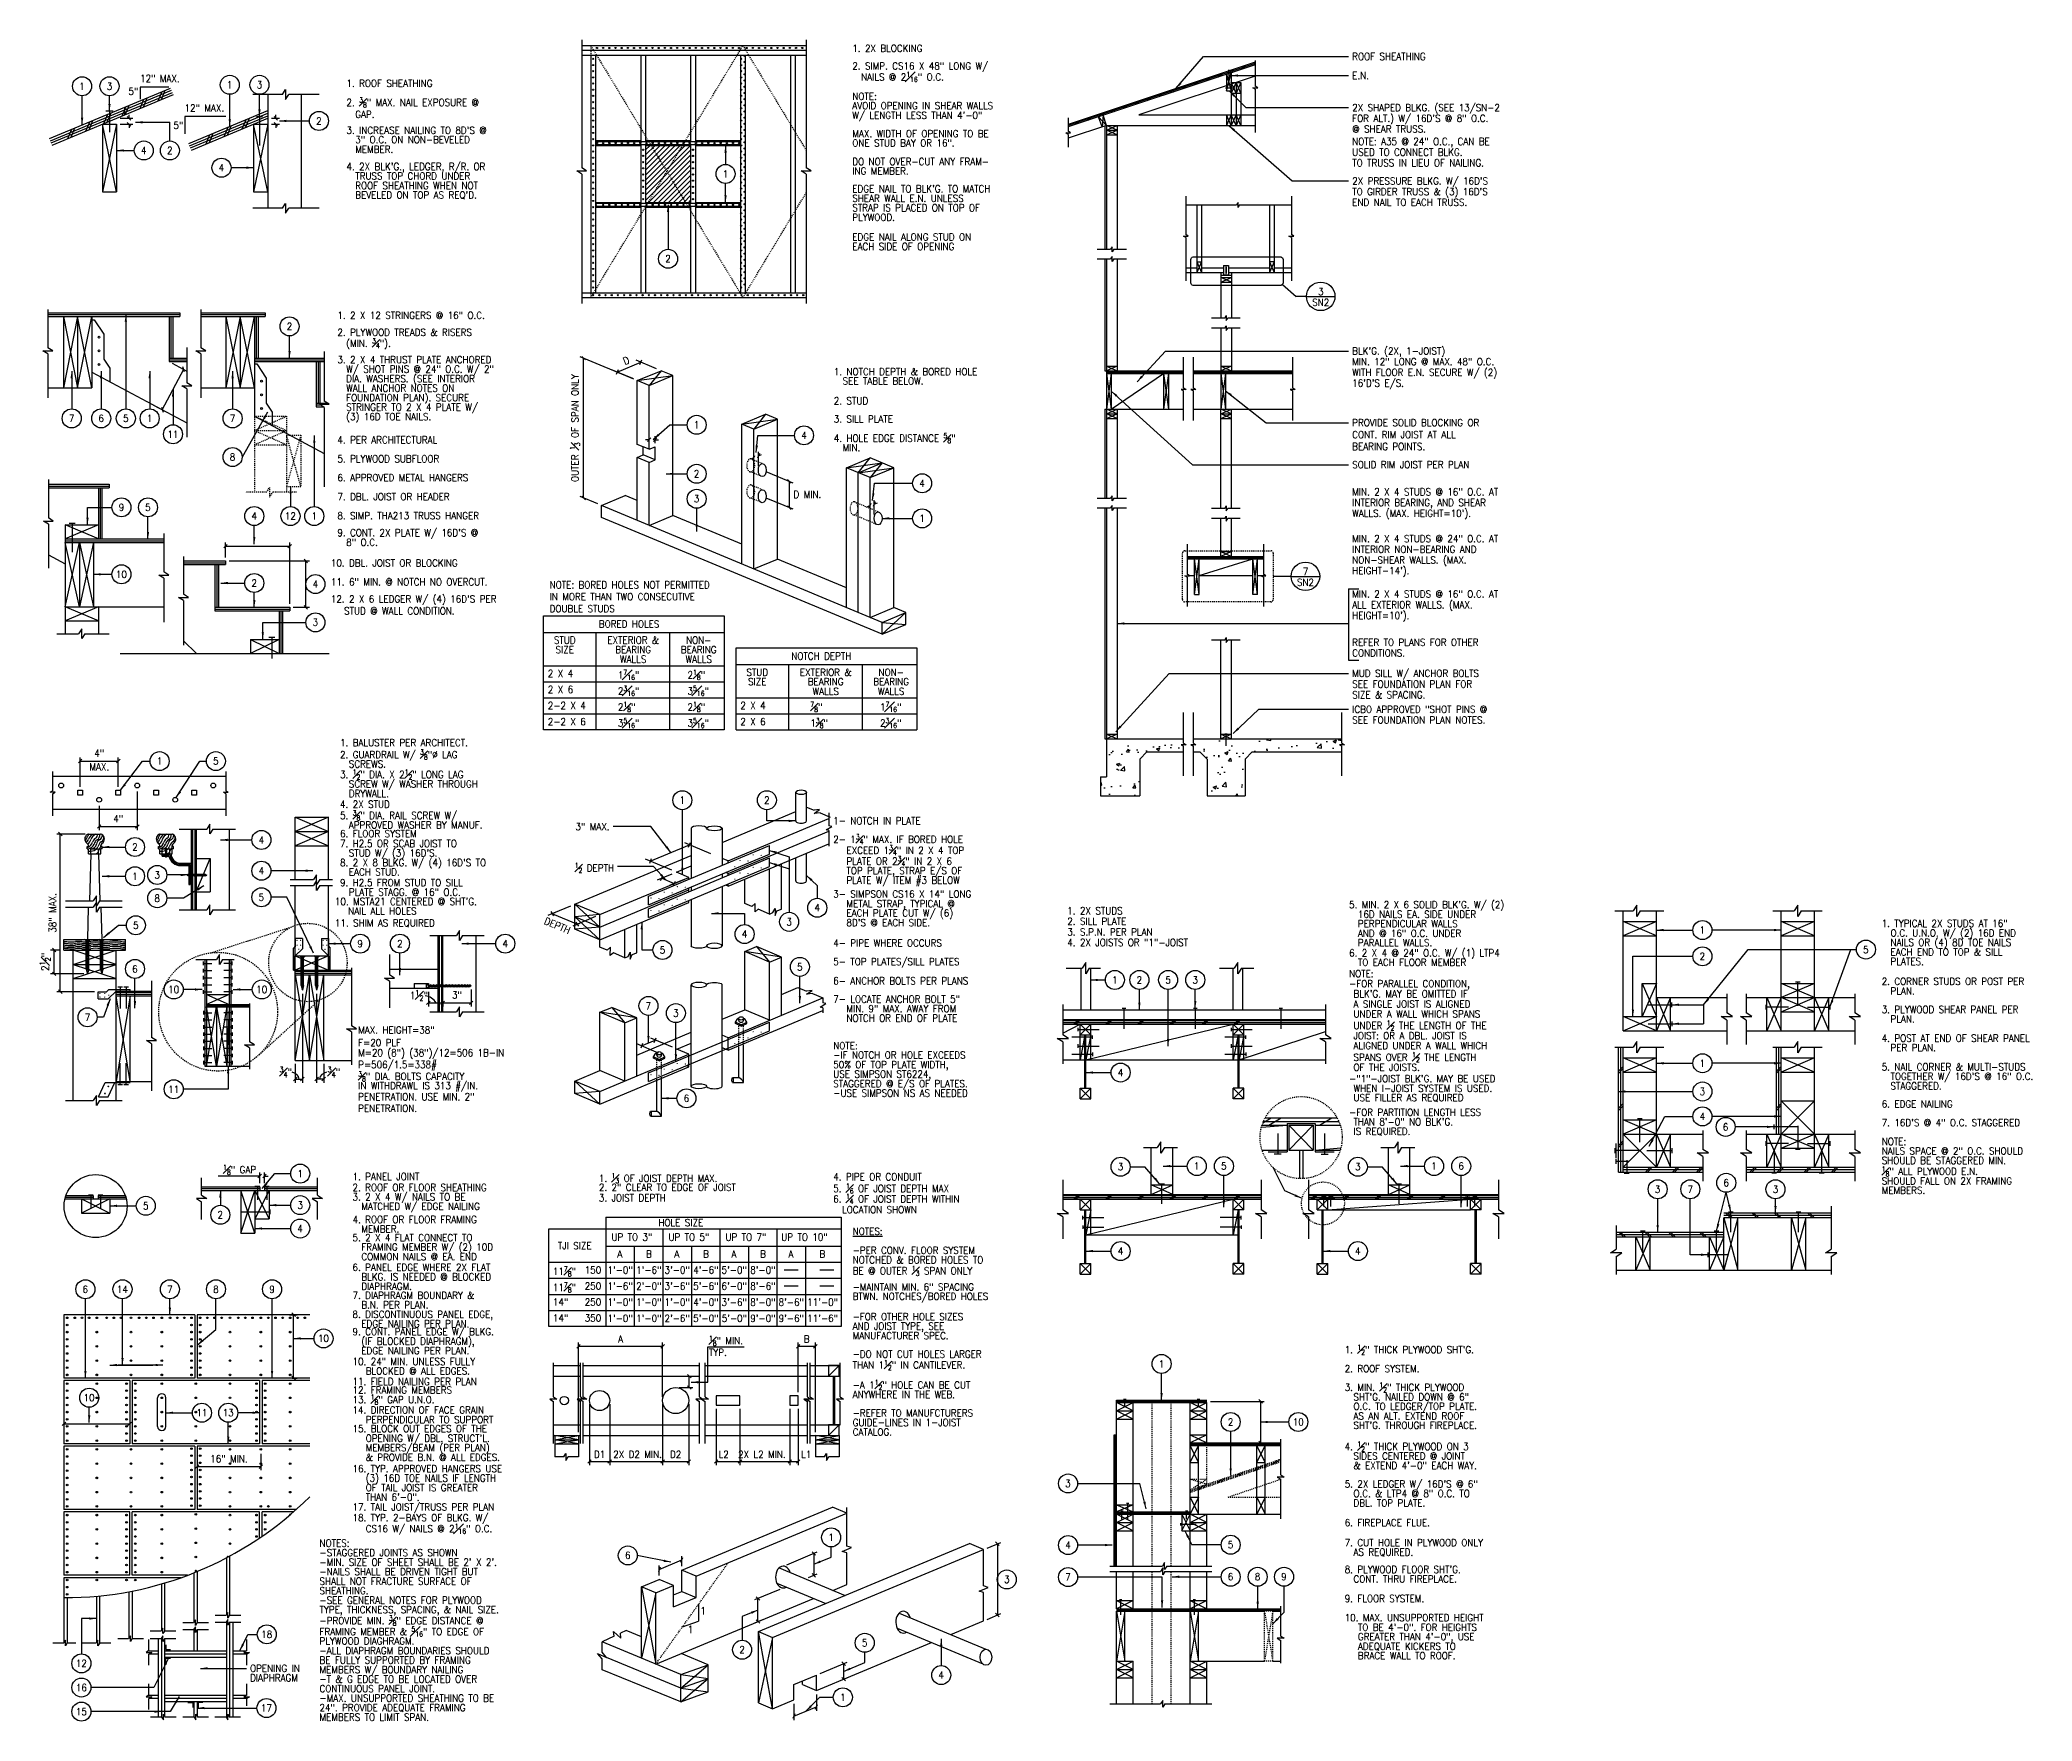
# Model space of a CAD drawing. Header units: inches. Extents: x 3 to 1706, y 9 to 286.
# Drawn here: x 3.1 to 212.7, y 8.7 to 185.6 of the extents above; entities that cross this region are included whole.
import ezdxf
from ezdxf.enums import TextEntityAlignment as Align

# ---------------------------------------------------------------- set-up
doc = ezdxf.new("R2010")
doc.units = ezdxf.units.IN
doc.header["$LTSCALE"] = 0.5
doc.header["$MEASUREMENT"] = 0
doc.linetypes.add('HIDDEN', pattern=[0.375, 0.25, -0.125])
doc.linetypes.add('HIDDEN2', pattern=[0.1875, 0.125, -0.0625])
for name, color, linetype in [('A-ANNO-DIMS', 7, 'Continuous'), ('A-ANNO-LEGN', 7, 'Continuous'), ('A-ANNO-NOTE', 7, 'Continuous'), ('A-ANNO-SYMB', 7, 'Continuous'), ('A-DETL-IDEN', 7, 'Continuous'), ('A-DETL-MBND', 2, 'Continuous'), ('A-DETL-MCUT', 2, 'Continuous'), ('A-DETL-PATT', 8, 'Continuous'), ('A-SECT-MCUT', 2, 'Continuous'), ('A-SECT-PATT', 8, 'Continuous')]:
    doc.layers.add(name, color=color, linetype=linetype)
doc.styles.add('NOTE', font='romans.shx', dxfattribs={"width": 0.9})
doc.dimstyles.new('NOTE8', dxfattribs={"dimscale": 8, "dimtxt": 0.09375, "dimasz": 0.046875, "dimexe": 0.046875, "dimexo": 0.046875, "dimgap": 0.046875, "dimtad": 1, "dimdec": 4, "dimzin": 3, "dimdsep": 46, "dimlunit": 4, "dimtxsty": 'NOTE', "dimblk": 'OBLIQUE', "dimcen": 0.046875, "dimadec": 0, "dimazin": 0, "dimtfac": 0.75, "dimtdec": 4, "dimtofl": 0, "dimtmove": 2, "dimatfit": 3, "dimldrblk": 'OBLIQUE', "dimfxl": 0, "dimfrac": 1, "dimtolj": 1, "dimtzin": 0, "dimarcsym": 0})
doc.dimstyles.new('TEXT8', dxfattribs={"dimscale": 8, "dimtxt": 0.09375, "dimasz": 0.09375, "dimexe": 0.046875, "dimexo": 0.046875, "dimgap": 0.046875, "dimtad": 0, "dimdec": 4, "dimzin": 3, "dimdsep": 46, "dimlunit": 4, "dimtxsty": 'NOTE', "dimcen": 0.046875, "dimadec": 0, "dimazin": 0, "dimtfac": 0.75, "dimtdec": 4, "dimtofl": 0, "dimtmove": 2, "dimatfit": 3, "dimfxl": 0, "dimfrac": 1, "dimtolj": 1, "dimtzin": 0, "dimarcsym": 0})
pattern_1 = [(50, (3.2886, 2.2485), (3.5863, -0.31376), [0.375, -4.125]), (355, (3.2886, 2.2485), (-0.69376, 3.76096), [0.3, -3.3]), (100.4514, (3.5875, 2.2223), (2.89255, 3.4472), [0.3187, -3.50571]), (46.1842, (3.2886, 3.2485), (5.3362, -0.8276), [0.5625, -6.1875]), (96.6356, (3.7333, 3.1795), (4.67331, 4.87059), [0.47805, -5.25856]), (351.1842, (3.2886, 3.2485), (4.67331, 4.8706), [0.45, -4.95]), (21, (3.7886, 2.9985), (2.984535, -2.013094), [0.375, -4.125]), (326, (3.7886, 2.9985), (1.21658, 3.62575), [0.3, -3.3]), (71.4514, (4.0374, 2.8307), (4.20111, 1.61265), [0.3187, -3.50571]), (37.5, (3.2886, 2.2485), (0.060799, 1.664469), [0, -3.26, 0, -3.35, 0, -3.3125]), (7.5, (3.2886, 2.2485), (1.315348, 1.972059), [0, -1.91, 0, -3.185, 0, -1.2625]), (327.5, (2.1736, 2.2485), (2.669112, -0.112774), [0, -1.25, 0, -3.9, 0, -5.175]), (317.5, (1.6736, 2.2485), (2.91593, 0.500525), [0, -1.625, 0, -2.59, 0, -3.675])]

msp = doc.modelspace()

# ---------------------------------------------------------------- texts
at = {"layer": 'A-ANNO-DIMS', "char_height": 0.75, "attachment_point": 1, "style": 'NOTE'}
for s, insert, width in [('MAX.', (8.28942, 109.49314), 2.4987565), ('\\A1;{\\H0.7x;\\S1#8;}" MIN.', (73.45786, 49.27558), 3.875), ('TYP.', (73.45786, 47.89721), 3.875)]:
    msp.add_mtext(s, dxfattribs=dict(at, insert=insert, width=width))
at = {"layer": 'A-ANNO-DIMS', "char_height": 0.75, "attachment_point": 3, "style": 'NOTE'}
for s, insert in [('3" MAX.', (63.00795, 103.20718)), ('\\A1;{\\H0.7x;\\S1#2;} DEPTH', (63.4734, 99.00342))]:
    msp.add_mtext(s, dxfattribs=dict(at, insert=insert))
at = {"layer": 'A-ANNO-LEGN', "char_height": 0.75, "attachment_point": 1, "style": 'NOTE'}
for s, insert, width in [('BORED HOLES', (61.8806, 124.51366), 7.7971332), ('NOTCH DEPTH', (82.12705, 121.13866), 7.8125), ('2 X 4', (56.51196, 119.31335), 3.5093809), ('2 X 6', (56.51196, 117.62585), 3.5), ('\\A1;2{\\H0.7x;\\S3#16;}"', (63.88046, 117.62585), 3.5), ('\\A1;1{\\H0.7x;\\S7#16;}"', (63.88046, 119.31335), 3.5), ('\\A1;2{\\H0.7x;\\S1#8;}"', (71.20716, 119.31335), 3.5), ('\\A1;3{\\H0.7x;\\S5#16;}"', (71.20716, 117.62585), 3.5), ('2-2 X 4', (56.51196, 115.93835), 4.7374153), ('\\A1;2{\\H0.7x;\\S1#8;}"', (63.88046, 115.93835), 3.5), ('\\A1;2{\\H0.7x;\\S1#8;}"', (71.20716, 115.93835), 3.5), ('2 X 4', (76.75841, 115.93835), 3.5093809), ('\\A1;{\\H0.7x;\\S7#8;}"', (84.12691, 115.93835), 3.5), ('\\A1;1{\\H0.7x;\\S7#16;}"', (91.45361, 115.93835), 3.5), ('2-2 X 6', (56.51196, 114.25085), 4.9416502), ('\\A1;3{\\H0.7x;\\S5#16;}"', (63.88046, 114.25085), 3.5), ('\\A1;3{\\H0.7x;\\S5#16;}"', (71.20716, 114.25085), 3.5), ('2 X 6', (76.75841, 114.25085), 3.5), ('\\A1;1{\\H0.7x;\\S3#8;}"', (84.12691, 114.25085), 3.5), ('\\A1;2{\\H0.7x;\\S3#16;}"', (91.45361, 114.25085), 3.5), ('HOLE SIZE', (68.14524, 61.54302), 7.8125), ('\\A1;11{\\H0.7x;\\S7#8;}"', (57.0487, 56.56717), 3.5), ('\\A1;11{\\H0.7x;\\S7#8;}"', (57.0487, 54.87967), 3.5), ('250', (60.3938, 54.87967), 3.5), ('150', (60.3938, 56.56717), 3.5), ('14"', (57.0487, 53.19217), 4.75), ('250', (60.3938, 53.19217), 4.75), ('14"', (57.0487, 51.50467), 4.9375), ('350', (60.3938, 51.50467), 4.9375)]:
    msp.add_mtext(s, dxfattribs=dict(at, insert=insert, width=width))
at = {"layer": 'A-ANNO-LEGN', "char_height": 0.75, "line_spacing_factor": 0.8, "style": 'NOTE'}
for s, insert, width, attachment_point in [('STUD\\PSIZE', (58.29478, 122.81605), 3.8927039, 2), ('EXTERIOR &\\PBEARING\\PWALLS', (65.49203, 122.81605), 7.8125, 2), ('NON-\\PBEARING\\PWALLS', (72.38319, 122.81605), 5.8387079, 2), ('STUD\\PSIZE', (78.54123, 119.44105), 3.8927039, 2), ('EXTERIOR &\\PBEARING\\PWALLS', (85.73848, 119.44105), 7.8125, 2), ('NON-\\PBEARING\\PWALLS', (92.62965, 119.44105), 5.8387079, 2), ('TJI SIZE', (57.56101, 59.13089), 4.4581618, 1), ('UP TO 3"', (63.1939, 60.02165), 5.2894156, 1), ('UP TO 5"', (69.1939, 60.02165), 5.3125, 1), ('UP TO 7"', (75.1939, 60.02165), 5.3125, 1), ('UP TO 10"', (81.06864, 60.02165), 5.7379964, 1), ('A', (63.8239, 58.24013), 1.1893647, 1), ('B', (66.84237, 58.24013), 1.1875, 1), ('A', (69.8239, 58.24013), 1.1893647, 1), ('B', (72.84237, 58.24013), 1.1875, 1), ('A', (75.8239, 58.24013), 1.1893647, 1), ('B', (78.84237, 58.24013), 1.1875, 1), ('A', (81.8239, 58.24013), 1.1893647, 1), ('B', (85.09237, 58.24013), 1.1875, 1), ('1\'-0"', (62.78717, 56.55263), 2.7381583, 1), ('1\'-6"', (62.78717, 54.86513), 2.75, 1), ('2\'-0"', (65.80564, 54.86513), 2.8125, 1), ('1\'-6"', (65.80564, 56.55263), 2.8055936, 1), ('3\'-0"', (68.78717, 56.55263), 2.75, 1), ('3\'-6"', (68.78717, 54.86513), 2.75, 1), ('4\'-6"', (71.80564, 56.55263), 2.8125, 1), ('5\'-6"', (71.80564, 54.86513), 2.8125, 1), ('5\'-0"', (74.78717, 56.55263), 2.75, 1), ('6\'-0"', (74.78717, 54.86513), 2.75, 1), ('8\'-0"', (77.80564, 56.55263), 2.8125, 1), ('8\'-6"', (77.80564, 54.86513), 2.8125, 1), ('1\'-0"', (62.78717, 53.17763), 2.7381583, 1), ('1\'-0"', (65.80564, 53.17763), 2.8125, 1), ('1\'-0"', (68.78717, 53.17763), 2.7381583, 1), ('4\'-0"', (71.80564, 53.17763), 2.8125, 1), ('3\'-6"', (74.78717, 53.17763), 2.75, 1), ('8\'-0"', (77.80564, 53.17763), 2.8125, 1), ('8\'-6"', (80.78717, 53.17763), 2.75, 1), ('11\'-0"', (83.80564, 53.17763), 2.8125, 1), ('1\'-0"', (62.78717, 51.49013), 2.7381583, 1), ('1\'-0"', (65.80564, 51.49013), 2.8125, 1), ('2\'-6"', (68.78717, 51.49013), 2.75, 1), ('5\'-0"', (71.80564, 51.49013), 2.8125, 1), ('5\'-0"', (74.80564, 51.49013), 2.8125, 1), ('9\'-0"', (77.80564, 51.49013), 2.8125, 1), ('9\'-6"', (80.78717, 51.49013), 2.75, 1), ('11\'-6"', (83.80564, 51.49013), 2.8125, 1)]:
    msp.add_mtext(s, dxfattribs=dict(at, insert=insert, width=width, attachment_point=attachment_point))
at = {"layer": 'A-ANNO-NOTE', "char_height": 0.75, "attachment_point": 1, "style": 'NOTE'}
for s, insert, width in [('1. 2X BLOCKING', (88.54217, 185.06294), 18.1875), ('5"', (12.39447, 180.53672), 1.3608397), ('12" MAX.', (13.62057, 181.89656), 4.8812712), ('1. ROOF SHEATHING', (35.32964, 181.37923), 18.1875), ('12" MAX.', (18.30134, 178.80234), 4.8812712), ('\\A1;2. {\\H0.7x;\\S3#8;}" MAX. NAIL EXPOSURE @\\P  GAP.', (35.32964, 179.52554), 18.1875), ('5"', (17.12945, 176.97434), 1.3608397), ('1. 2 X 12 STRINGERS @ 16" O.C.', (34.37779, 156.99292), 18.1875), ('2. STUD', (86.59526, 147.9926), 18.1875), ('3. SILL PLATE', (86.59526, 146.07588), 18.1875), ('4. PER ARCHITECTURAL', (34.37779, 143.88557), 18.1875), ('5. PLYWOOD SUBFLOOR', (34.37779, 141.89205), 18.1875), ('6. APPROVED METAL HANGERS', (34.37779, 139.89853), 18.1875), ('7. DBL. JOIST OR HEADER', (34.37779, 137.90501), 18.1875), ('8. SIMP. THA213 TRUSS HANGER', (34.37779, 135.91149), 18.1875), ('10. DBL. JOIST OR BLOCKING', (33.69075, 130.93856), 18.1875), ('11. 6" MIN. @ NOTCH NO OVERCUT.', (33.69075, 128.94504), 20.0226453), ('NOTE: BORED HOLES NOT PERMITTED\\PIN MORE THAN TWO CONSECUTIVE\\PDOUBLE STUDS', (56.70287, 128.63491), 20.6875), ("12. 2 X 6 LEDGER W/ (4) 16D'S PER\\P   STUD @ WALL CONDITION.", (33.69075, 127.1462), 20.6875), ('1. BALUSTER PER ARCHITECT.', (34.65307, 112.02317), 18.1875), ('4. 2X STUD', (34.65307, 105.55789), 18.1875), ('1- NOTCH IN PLATE', (86.53633, 103.81309), 18.1875), ('6. FLOOR SYSTEM', (34.65307, 102.46231), 18.1875), ('11. SHIM AS REQUIRED', (34.12001, 93.05998), 18.1875), ('4- PIPE WHERE OCCURS', (86.53633, 90.95061), 18.1875), ('5- TOP PLATES/SILL PLATES', (86.53633, 89.00505), 18.1875), ('6- ANCHOR BOLTS PER PLANS', (86.53633, 86.98062), 18.1875), ('MAX. HEIGHT=38"', (36.56385, 81.80308), 16.3293825), ('F=20 PLF', (36.56385, 80.48519), 16.3125), ('M=20 (8") (38")/12=506 1B-IN', (36.56385, 79.41341), 18.1593783), ('P=506/1.5=338#', (36.56385, 78.17402), 18.1875), ('\\A1;{\\H0.7x;\\S3#8;}" DIA. BOLTS CAPACITY', (36.56385, 77.07495), 18.1875), ('IN WITHDRAWL IS 313 #/IN.', (36.56385, 75.95249), 18.1875), ('PENETRATION. USE MIN. 2"', (36.56385, 74.78326), 18.1875), ('PENETRATION.', (36.56385, 73.56727), 18.1875), ('2. ROOF OR FLOOR SHEATHING', (35.96871, 65.24332), 18.1875), ('1. PANEL JOINT', (35.96871, 66.39378), 18.1875), ('2. 2" CLEAR TO EDGE OF JOIST', (61.8817, 65.25393), 18.1875), ('\\A1;1. {\\H0.7x;\\S1#3;} OF JOIST DEPTH MAX.', (61.8817, 66.3663), 18.1875), ('4. PIPE OR CONDUIT', (86.53633, 66.3663), 18.1875), ('3. JOIST DEPTH', (61.8817, 64.15341), 18.1875), ('11. FIELD NAILING PER PLAN', (35.96871, 44.83157), 18.1875), ('12. FRAMING MEMBERS', (35.96871, 43.93363), 18.1875), ('\\A1;13. {\\H0.7x;\\S1#8;}" GAP U.N.O.', (35.96871, 43.08079), 18.1875), ('17. TAIL JOIST/TRUSS PER PLAN', (35.96871, 31.62512), 18.1875), ('1', (72.55182, 20.71217), 0.8125), ('1', (71.22185, 18.75033), 0.8125)]:
    msp.add_mtext(s, dxfattribs=dict(at, insert=insert, width=width))
for s, insert, width, line_spacing_factor in [('\\A1;2. SIMP. CS16 X 48" LONG W/\\P  NAILS @ 2{\\H0.7x;\\S1#16;}" O.C.', (88.54217, 183.20925), 18.1875, 0.8), ('NOTE:\\PAVOID OPENING IN SHEAR WALLS\\PW/ LENGTH LESS THAN 4\'-0"', (88.54217, 180.02965), 18.1875, 0.8), ('3. INCREASE NAILING TO 8D\'S @\\P  3" O.C. ON NON-BEVELED\\P  MEMBER.', (35.32964, 176.45449), 18.1875, 0.8), ('MAX. WIDTH OF OPENING TO BE\\PONE STUD BAY OR 16".', (88.54217, 176.10422), 18.1875, 0.8), ('NOTE: A35 @ 24" O.C., CAN BE\\PUSED TO CONNECT BLKG.\\PTO TRUSS IN LIEU OF NAILING.', (141.12974, 175.27269), 18.658964, 0.9), ("4. 2X BLK'G., LEDGER, R/R. OR\\P  TRUSS TOP CHORD UNDER\\P  ROOF SHEATHING WHEN NOT\\P  BEVELED ON TOP AS REQ'D.", (35.32964, 172.63644), 18.1875, 0.8), ('DO NOT OVER-CUT ANY FRAM-\\PING MEMBER.', (88.54217, 173.15971), 18.1875, 0.8), ("EDGE NAIL TO BLK'G. TO MATCH\\PSHEAR WALL E.N. UNLESS\\PSTRAP IS PLACED ON TOP OF\\PPLYWOOD.", (88.54217, 170.29679), 18.1875, 0.8), ('EDGE NAIL ALONG STUD ON\\PEACH SIDE OF OPENING', (88.54217, 165.22162), 18.1875, 0.8), ('\\A1;2. PLYWOOD TREADS & RISERS\\P  (MIN. {\\H0.7x;\\S3#4;}").', (34.37779, 155.19025), 18.1875, 0.8), ('3. 2 X 4 THRUST PLATE ANCHORED\\P  W/ SHOT PINS @ 24" O.C. W/ 2"\\P  DIA. WASHERS. (SEE INTERIOR\\P  WALL ANCHOR NOTES ON\\P  FOUNDATION PLAN). SECURE\\P  STRINGER TO 2 X 4 PLATE W/\\P  (3) 16D TOE NAILS.', (34.37779, 152.32841), 20.8321544, 0.8), ('1. NOTCH DEPTH & BORED HOLE\\P  SEE TABLE BELOW.', (86.59526, 151.06864), 18.1875, 0.8), ('\\A1;4. HOLE EDGE DISTANCE {\\H0.7x;\\S5#8;}"\\P  MIN.', (86.59526, 144.21163), 18.1875, 0.8), ('MIN. 2 X 4 STUDS @ 16" O.C. AT\\PINTERIOR BEARING, AND SHEAR\\PWALLS. (MAX. HEIGHT=10\').', (141.12974, 138.41716), 18.6875, 0.9), ('9. CONT. 2X PLATE W/ 16D\'S @\\P  8" O.C.', (34.37779, 134.11265), 18.1875, 0.8), ('MIN. 2 X 4 STUDS @ 24" O.C. AT\\PINTERIOR NON-BEARING AND\\PNON-SHEAR WALLS. (MAX.\\PHEIGHT-14\').', (141.12974, 133.49173), 18.6875, 0.9), ('MIN. 2 X 4 STUDS @ 16" O.C. AT\\PALL EXTERIOR WALLS. (MAX.\\PHEIGHT=10\').', (141.12974, 127.66311), 18.6875, 0.9), ('REFER TO PLANS FOR OTHER\\PCONDITIONS.', (141.12974, 122.59601), 18.6875, 0.9), ('\\A1;2. GUARDRAIL W/ {\\H0.7x;\\S3#8;}"%%C LAG\\P  SCREWS.', (34.65307, 110.92855), 20.6875, 0.8), ('\\A1;3. {\\H0.7x;\\S1#2;}" DIA. X 2{\\H0.7x;\\S1#2;}" LONG LAG\\P  SCREW W/ WASHER THROUGH\\P  DRYWALL.', (34.65307, 108.83476), 20.6875, 0.8), ('\\A1;5. {\\H0.7x;\\S3#8;}" DIA. RAIL SCREW W/\\P  APPROVED WASHER BY MANUF.', (34.65307, 104.52644), 20.6875, 0.8), ("7. H2.5 OR SCAB JOIST TO\\P  STUD W/ (3) 16D'S.", (34.65307, 101.4241), 20.6875, 0.8), ('\\A1;2- 1{\\H0.7x;\\S3#4;}" MAX. IF BORED HOLE\\P   EXCEED 1{\\H0.7x;\\S3#4;}" IN 2 X 4 TOP\\P   PLATE OR 2{\\H0.7x;\\S3#4;}" IN 2 X 6\\P   TOP PLATE, STRAP E/S OF\\P   PLATE W/ ITEM #3 BELOW', (86.53633, 102.01675), 20.6875, 0.8), ("8. 2 X 8 BLKG. W/ (4) 16D'S TO\\P  EACH STUD.", (34.65307, 99.42168), 20.6875, 0.8), ('9. H2.5 FROM STUD TO SILL\\P  PLATE STAGG. @ 16" O.C.', (34.65307, 97.31273), 20.6875, 0.8), ("10. MSTA21 CENTERED @ SHT'G.\\P   NAIL ALL HOLES", (34.12001, 95.32705), 20.6875, 0.8), ('3- SIMPSON CS16 X 14" LONG\\P   METAL STRAP, TYPICAL @\\P   EACH PLATE CUT W/ (6)\\P   8D\'S @ EACH SIDE.', (86.53633, 96.10755), 20.6875, 0.8), ('1. 2X STUDS', (111.15565, 94.34566), 19.5, 0.8), ('5. MIN. 2 X 6 SOLID BLK\'G. W/ (2)\\P  16D NAILS EA. SIDE UNDER\\P  PERPENDICULAR WALLS\\P  AND @ 16" O.C. UNDER\\P  PARALLEL WALLS.', (140.80039, 94.98761), 19.5, 0.8), ('2. SILL PLATE', (111.15565, 93.23478), 19.5, 0.8), ('1. TYPICAL 2X STUDS AT 16"\\P  O.C. U.N.O. W/ (2) 16D END\\P  NAILS OR (4) 8D TOE NAILS\\P  EACH END TO TOP & SILL\\P  PLATES.', (196.82942, 93.01874), 19.5, 0.8), ('3. S.P.N. PER PLAN', (111.15565, 92.1239), 19.5, 0.8), ('4. 2X JOISTS OR "1"-JOIST', (111.15565, 91.01302), 19.5, 0.8), ('6. 2 X 4 @ 24" O.C. W/ (1) LTP4\\P  TO EACH FLOOR MEMBER', (140.80039, 89.9207), 19.5, 0.8), ("\\A1;NOTE:\\P-FOR PARALLEL CONDITION,\\P BLK'G. MAY BE OMITTED IF\\P A SINGLE JOIST IS ALIGNED\\P UNDER A WALL WHICH SPANS\\P UNDER {\\H0.7x;\\S1#2;} THE LENGTH OF THE\\P JOIST: OR A DBL. JOIST IS\\P ALIGNED UNDER A WALL WHICH\\P SPANS OVER {\\H0.7x;\\S1#2;} THE LENGTH\\P OF THE JOISTS.", (140.80039, 87.74056), 19.5, 0.85), ('2. CORNER STUDS OR POST PER\\P  PLAN.', (196.82942, 86.91995), 19.5, 0.8), ('7- LOCATE ANCHOR BOLT 5"\\P   MIN. 9" MAX. AWAY FROM\\P   NOTCH OR END OF PLATE', (86.53633, 85.05488), 20.6875, 0.8), ('3. PLYWOOD SHEAR PANEL PER\\P  PLAN.', (196.82942, 83.96585), 19.5, 0.8), ('NOTE:\\P-IF NOTCH OR HOLE EXCEEDS\\P50% OF TOP PLATE WIDTH,\\PUSE SIMPSON ST6224,\\PSTAGGERED @ E/S OF PLATES.\\P-USE SIMPSON NS AS NEEDED', (86.53633, 80.17008), 20.6875, 0.8), ('4. POST AT END OF SHEAR PANEL\\P  PER PLAN.', (196.82942, 80.94822), 19.5, 0.8), ('5. NAIL CORNER & MULTI-STUDS\\P  TOGETHER W/ 16D\'S @ 16" O.C.\\P  STAGGERED.', (196.82942, 77.93059), 19.5, 0.8), ('-"1"-JOIST BLK\'G. MAY BE USED\\P WHEN I-JOIST SYSTEM IS USED.\\P USE FILLER AS REQUIRED', (140.80039, 76.68344), 19.5, 0.8), ('6. EDGE NAILING', (196.82942, 74.02355), 19.5, 0.8), ('-FOR PARTITION LENGTH LESS\\P THAN 8\'-0" NO BLK\'G.\\P IS REQUIRED.', (140.80039, 73.14931), 19.5, 0.8), ('7. 16D\'S @ 4" O.C. STAGGERED', (196.82942, 72.05415), 19.5, 0.8), ('\\A1;NOTE:\\PNAILS SPACE @ 2" O.C. SHOULD\\PSHOULD BE STAGGERED MIN.\\P{\\H0.7x;\\S1#8;}" ALL PLYWOOD E.N.\\PSHOULD FALL ON 2X FRAMING\\PMEMBERS.', (196.82942, 70.08475), 19.5, 0.8), ('\\A1;5. {\\H0.7x;\\S1#6;} OF JOIST DEPTH MAX', (86.53633, 65.28596), 20.6875, 0.8), ('3. 2 X 4 W/ NAILS TO BE\\P  MATCHED W/ EDGE NAILING', (35.96871, 64.25572), 20.6875, 0.8), ('\\A1;6. {\\H0.7x;\\S1#4;} OF JOIST DEPTH WITHIN\\P  LOCATION SHOWN', (86.53633, 64.18443), 20.6875, 0.9), ('4. ROOF OR FLOOR FRAMING\\P  MEMBER.', (35.96871, 61.87452), 20.6875, 0.8), ('5. 2 X 4 FLAT CONNECT TO\\P  FRAMING MEMBER W/ (2) 10D\\P  COMMON NAILS @ EA. END\\P ', (35.96871, 59.97492), 20.6875, 0.8), ('{\\LNOTES:}', (88.57913, 60.63727), 4.8715398, 0.9), ('6. PANEL EDGE WHERE 2X FLAT\\P  BLKG. IS NEEDED @ BLOCKED\\P  DIAPHRAGM.', (35.96871, 56.84458), 20.6875, 0.8), ('\\A1;-PER CONV. FLOOR SYSTEM\\PNOTCHED & BORED HOLES TO\\PBE @ OUTER {\\H0.7x;\\S1#3;} SPAN ONLY', (88.57913, 58.62945), 17.9051672, 0.8), ('-MAINTAIN MIN. 6" SPACING\\PBTWN. NOTCHES/BORED HOLES', (88.57913, 54.78469), 17.875, 0.8), ('7. DIAPHRAGM BOUNDARY &\\P  B.N. PER PLAN.', (35.96871, 53.89725), 20.6875, 0.8), ('8. DISCONTINUOUS PANEL EDGE,\\P  EDGE NAILING PER PLAN.', (35.96871, 51.90508), 20.6875, 0.8), ('-FOR OTHER HOLE SIZES\\PAND JOIST TYPE, SEE\\PMANUFACTURER SPEC.', (88.57913, 51.65675), 17.875, 0.8), ('9. CONT. PANEL EDGE W/ BLKG.\\P  (IF BLOCKED DIAPHRAGM),\\P  EDGE NAILING PER PLAN.', (35.96871, 50.07664), 20.6875, 0.8), ('\\A1;1. {\\H0.7x;\\S1#2;}" THICK PLYWOOD SHT\'G.', (140.33734, 48.33009), 19.5, 0.8), ('10. 24" MIN. UNLESS FULLY\\P   BLOCKED @ ALL EDGES.', (35.96871, 46.93828), 20.6875, 0.8), ('\\A1;-DO NOT CUT HOLES LARGER\\PTHAN 1{\\H0.7x;\\S1#2;}" IN CANTILEVER.', (88.57913, 47.71424), 17.875, 0.8), ('2. ROOF SYSTEM.', (140.33734, 46.17968), 19.5, 0.8), ('\\A1;-A 1{\\H0.7x;\\S1#2;}" HOLE CAN BE CUT\\PANYWHERE IN THE WEB.', (88.57913, 44.61887), 17.875, 0.8), ('\\A1;3. MIN. {\\H0.7x;\\S1#2;}" THICK PLYWOOD\\P  SHT\'G. NAILED DOWN @ 6"\\P  O.C. TO LEDGER/TOP PLATE.\\P  AS AN ALT. EXTEND ROOF\\P  SHT\'G. THROUGH FIREPLACE.', (140.33734, 44.36609), 19.5, 0.8), ('14. DIRECTION OF FACE GRAIN\\P   PERPENDICULAR TO SUPPORT', (35.96871, 41.83114), 20.6875, 0.8), ("15. BLOCK OUT EDGES OF THE\\P   OPENING W/ DBL. STRUCT'L.\\P   MEMBERS/BEAM (PER PLAN)\\P   & PROVIDE B.N. @ ALL EDGES.", (35.96871, 39.86792), 20.6875, 0.8), ('-REFER TO MANUFCTURERS\\PGUIDE-LINES IN 1-JOIST\\PCATALOG.', (88.57913, 41.52351), 17.875, 0.8), ('\\A1;4. {\\H0.7x;\\S1#2;}" THICK PLYWOOD ON 3\\P  SIDES CENTERED @ JOINT\\P  & EXTEND 4\'-0" EACH WAY.', (140.33734, 38.14806), 19.5, 0.8), ('16. TYP. APPROVED HANGERS USE\\P   (3) 16D TOE NAILS IF LENGTH\\P   OF TAIL JOIST IS GREATER\\P   THAN 6\'-0".', (35.96871, 35.67281), 20.6875, 0.8), ('5. 2X LEDGER W/ 16D\'S @ 6"\\P  O.C. & LTP4 @ 8" O.C. TO\\P  DBL. TOP PLATE.', (140.33734, 34.05452), 19.5, 0.8), ('\\A1;18. TYP. 2-BAYS OF BLKG. W/\\P   CS16 W/ NAILS @ 2{\\H0.7x;\\S1#16;}" O.C.', (35.96871, 30.50105), 20.6875, 0.8), ('6. FIREPLACE FLUE.', (140.33734, 29.98689), 19.5, 0.8), ('\\A1;NOTES:\\P-STAGGERED JOINTS AS SHOWN\\P-MIN. SIZE OF SHEET SHALL BE 2\' X 2\'.\\P-NAILS SHALL BE DRIVEN TIGHT BUT\\PSHALL NOT FRACTURE SURFACE OF\\PSHEATHING.\\P-SEE GENERAL NOTES FOR PLYWOOD\\PTYPE, THICKNESS, SPACING, & NAIL SIZE.\\P-PROVIDE MIN. {\\H0.7x;\\S3#8;}" EDGE DISTANCE @\\PFRAMING MEMBER & {\\H0.7x;\\S5#16;}" TO EDGE OF\\PPLYWOOD DIAGHRAGM.\\P-ALL DIAPHRAGM BOUNDARIES SHOULD\\PBE FULLY SUPPORTED BY FRAMING\\PMEMBERS W/ BOUNDARY NAILING\\P-T & G EDGE TO BE LOCATED OVER\\PCONTINUOUS PANEL JOINT.\\P-MAX. UNSUPPORTED SHEATHING TO BE\\P24". PROVIDE ADEQUATE FRAMING\\PMEMBERS TO LIMIT SPAN.', (32.49712, 27.82989), 24.125, 0.8), ('7. CUT HOLE IN PLYWOOD ONLY\\P  AS REQUIRED.', (140.33734, 27.8883), 19.5, 0.8), ("8. PLYWOOD FLOOR SHT'G.\\P  CONT. THRU FIREPLACE.", (140.33734, 25.06428), 19.5, 0.8), ('9. FLOOR SYSTEM.', (140.33734, 22.00708), 19.5, 0.8), ('10. MAX. UNSUPPORTED HEIGHT\\P   TO BE 4\'-0". FOR HEIGHTS\\P   GREATER THAN 4\'-0", USE\\P   ADEQUATE KICKERS TO\\P   BRACE WALL TO ROOF.', (140.33734, 19.98622), 19.5, 0.8)]:
    msp.add_mtext(s, dxfattribs=dict(at, insert=insert, width=width, line_spacing_factor=line_spacing_factor))
for s, insert in [('ROOF SHEATHING', (141.12974, 184.21484)), ('E.N.', (141.12974, 182.20743)), ('PROVIDE SOLID BLOCKING OR\\PCONT. RIM JOIST AT ALL\\PBEARING POINTS.', (141.12974, 145.68806)), ('SOLID RIM JOIST PER PLAN', (141.12974, 141.26867))]:
    msp.add_mtext(s, dxfattribs=dict(at, insert=insert))
for s, insert, line_spacing_factor in [('2X SHAPED BLKG. (SEE 13/SN-2\\PFOR ALT.) W/ 16D\'S @ 8" O.C.\\P@ SHEAR TRUSS.', (141.12974, 178.83213), 0.9), ("2X PRESSURE BLKG. W/ 16D'S\\PTO GIRDER TRUSS & (3) 16D'S\\PEND NAIL TO EACH TRUSS.", (141.12974, 171.11869), 0.9), ('BLK\'G. (2X, 1-JOIST)\\PMIN. 12" LONG @ MAX. 48" O.C.\\PWITH FLOOR E.N. SECURE W/ (2)\\P16\'D\'S E/S.', (141.12974, 153.23073), 0.9), ('MUD SILL W/ ANCHOR BOLTS\\PSEE FOUNDATION PLAN FOR\\PSIZE & SPACING.', (141.12974, 119.31677), 0.9), ('ICBO APPROVED "SHOT PINS @\\PSEE FOUNDATION PLAN NOTES.', (141.12974, 115.54613), 0.9), ('OPENING IN\\PDIAPHRAGM', (25.18779, 14.66208), 0.8)]:
    msp.add_mtext(s, dxfattribs=dict(at, insert=insert, line_spacing_factor=line_spacing_factor))

# ---------------------------------------------------------------- blocks, each defined once
blk = doc.blocks.new('_Oblique')
at = {"color": 0, "lineweight": -2}
blk.add_line((-0.5, -0.5), (0.5, 0.5), dxfattribs=at)
blk = doc.blocks.new('*D1')
at = {"layer": 'A-ANNO-DIMS', "color": 0, "lineweight": -2}
for p, q in [((7.32, 107.03), (7.32, 110.1)), ((7.32, 109.73), (11.32, 109.73)), ((11.32, 107.03), (11.32, 110.1))]:
    blk.add_line(p, q, dxfattribs=at)
at = {"layer": 'Defpoints', "color": 0}
for p in [(11.32, 109.73), (7.32, 106.65), (11.32, 106.65)]:
    blk.add_point(p, dxfattribs=at)
at = {"layer": 'A-ANNO-DIMS', "color": 0, "lineweight": -2, "xscale": 0.375, "yscale": 0.375, "zscale": 0.375, "rotation": 180}
blk.add_blockref('_Oblique', (7.32, 109.73), dxfattribs=at)
at = {"layer": 'A-ANNO-DIMS', "color": 0, "lineweight": -2, "xscale": 0.375, "yscale": 0.375, "zscale": 0.375}
blk.add_blockref('_Oblique', (11.32, 109.73), dxfattribs=at)
at = {"layer": 'A-ANNO-DIMS', "color": 0, "insert": (9.32, 110.55), "char_height": 0.75, "attachment_point": 5, "style": 'NOTE'}
blk.add_mtext('\\A1;4"', dxfattribs=at)
blk = doc.blocks.new('*D2')
at = {"layer": 'A-ANNO-DIMS', "color": 0, "lineweight": -2}
for p, q in [((9.32, 105.03), (9.32, 102.47)), ((13.32, 106.53), (13.32, 102.47)), ((9.32, 102.84), (13.32, 102.84))]:
    blk.add_line(p, q, dxfattribs=at)
at = {"layer": 'Defpoints', "color": 0}
for p in [(13.32, 106.9), (9.32, 105.4), (13.32, 102.84)]:
    blk.add_point(p, dxfattribs=at)
at = {"layer": 'A-ANNO-DIMS', "color": 0, "lineweight": -2, "xscale": 0.375, "yscale": 0.375, "zscale": 0.375, "rotation": 180}
blk.add_blockref('_Oblique', (9.32, 102.84), dxfattribs=at)
at = {"layer": 'A-ANNO-DIMS', "color": 0, "lineweight": -2, "xscale": 0.375, "yscale": 0.375, "zscale": 0.375}
blk.add_blockref('_Oblique', (13.32, 102.84), dxfattribs=at)
at = {"layer": 'A-ANNO-DIMS', "color": 0, "insert": (11.32, 103.66), "char_height": 0.75, "attachment_point": 5, "style": 'NOTE'}
blk.add_mtext('\\A1;4"', dxfattribs=at)
blk = doc.blocks.new('*D3')
at = {"layer": 'A-ANNO-DIMS', "color": 0, "lineweight": -2}
for p, q in [((5.21, 89.84), (4.2, 89.84)), ((4.58, 87.34), (4.58, 89.84)), ((7.71, 87.34), (4.2, 87.34))]:
    blk.add_line(p, q, dxfattribs=at)
at = {"layer": 'Defpoints', "color": 0}
for p in [(4.58, 89.84), (5.59, 89.84), (8.09, 87.34)]:
    blk.add_point(p, dxfattribs=at)
at = {"layer": 'A-ANNO-DIMS', "color": 0, "lineweight": -2, "xscale": 0.375, "yscale": 0.375, "zscale": 0.375}
for p, rotation in [((4.58, 89.84), 90), ((4.58, 87.34), 270)]:
    blk.add_blockref('_Oblique', p, dxfattribs=dict(at, rotation=rotation))
at = {"layer": 'A-ANNO-DIMS', "color": 0, "insert": (3.64, 88.59), "char_height": 0.75, "attachment_point": 5, "rotation": 90, "style": 'NOTE'}
blk.add_mtext('\\A1;2{\\H0.750000x;\\S1#2;}"', dxfattribs=at)
blk = doc.blocks.new('*D4')
at = {"layer": 'A-ANNO-DIMS', "color": 0, "lineweight": -2}
for p, q in [((30.69, 85.24), (30.69, 75.89)), ((29.94, 77.86), (29.94, 75.89)), ((29.94, 76.27), (30.69, 76.27))]:
    blk.add_line(p, q, dxfattribs=at)
at = {"layer": 'Defpoints', "color": 0}
for p in [(30.69, 85.61), (29.94, 78.24), (30.69, 76.27)]:
    blk.add_point(p, dxfattribs=at)
at = {"layer": 'A-ANNO-DIMS', "color": 0, "lineweight": -2, "xscale": 0.375, "yscale": 0.375, "zscale": 0.375, "rotation": 180}
blk.add_blockref('_Oblique', (29.94, 76.27), dxfattribs=at)
at = {"layer": 'A-ANNO-DIMS', "color": 0, "lineweight": -2, "xscale": 0.375, "yscale": 0.375, "zscale": 0.375}
blk.add_blockref('_Oblique', (30.69, 76.27), dxfattribs=at)
at = {"layer": 'A-ANNO-DIMS', "color": 0, "insert": (28.94, 77.01), "char_height": 0.75, "attachment_point": 5, "style": 'NOTE'}
blk.add_mtext('\\A1;{\\H0.750000x;\\S3#4;}"', dxfattribs=at)
blk = doc.blocks.new('*D5')
at = {"layer": 'A-ANNO-DIMS', "color": 0, "lineweight": -2}
for p, q in [((32.19, 85.24), (32.19, 75.89)), ((32.94, 77.86), (32.94, 75.89)), ((32.94, 76.27), (32.19, 76.27))]:
    blk.add_line(p, q, dxfattribs=at)
at = {"layer": 'Defpoints', "color": 0}
for p in [(32.19, 85.61), (32.94, 78.24), (32.19, 76.27)]:
    blk.add_point(p, dxfattribs=at)
at = {"layer": 'A-ANNO-DIMS', "color": 0, "lineweight": -2, "xscale": 0.375, "yscale": 0.375, "zscale": 0.375, "rotation": 180}
blk.add_blockref('_Oblique', (32.19, 76.27), dxfattribs=at)
at = {"layer": 'A-ANNO-DIMS', "color": 0, "lineweight": -2, "xscale": 0.375, "yscale": 0.375, "zscale": 0.375}
blk.add_blockref('_Oblique', (32.94, 76.27), dxfattribs=at)
at = {"layer": 'A-ANNO-DIMS', "color": 0, "insert": (34, 77.01), "char_height": 0.75, "attachment_point": 5, "style": 'NOTE'}
blk.add_mtext('\\A1;{\\H0.750000x;\\S3#4;}"', dxfattribs=at)
blk = doc.blocks.new('*D6')
at = {"layer": 'A-ANNO-DIMS', "color": 0, "lineweight": -2}
for p, q in [((43.95, 85.45), (43.95, 83.91)), ((43.95, 84.29), (45.45, 84.29)), ((45.45, 84.24), (45.45, 83.91))]:
    blk.add_line(p, q, dxfattribs=at)
at = {"layer": 'Defpoints', "color": 0}
for p in [(43.95, 85.83), (45.45, 84.62), (45.45, 84.29)]:
    blk.add_point(p, dxfattribs=at)
at = {"layer": 'A-ANNO-DIMS', "color": 0, "lineweight": -2, "xscale": 0.375, "yscale": 0.375, "zscale": 0.375, "rotation": 180}
blk.add_blockref('_Oblique', (43.95, 84.29), dxfattribs=at)
at = {"layer": 'A-ANNO-DIMS', "color": 0, "lineweight": -2, "xscale": 0.375, "yscale": 0.375, "zscale": 0.375}
blk.add_blockref('_Oblique', (45.45, 84.29), dxfattribs=at)
at = {"layer": 'A-ANNO-DIMS', "color": 0, "insert": (42.95, 85.07), "char_height": 0.75, "attachment_point": 5, "style": 'NOTE'}
blk.add_mtext('\\A1;1{\\H0.750000x;\\S1#2;}"', dxfattribs=at)
blk = doc.blocks.new('*D7')
at = {"layer": 'A-ANNO-DIMS', "color": 0, "lineweight": -2}
for p, q in [((45.45, 84.29), (48.45, 84.29)), ((45.45, 84.24), (45.45, 83.91)), ((48.45, 85.7), (48.45, 83.91))]:
    blk.add_line(p, q, dxfattribs=at)
at = {"layer": 'Defpoints', "color": 0}
for p in [(48.45, 86.08), (45.45, 84.62), (48.45, 84.29)]:
    blk.add_point(p, dxfattribs=at)
at = {"layer": 'A-ANNO-DIMS', "color": 0, "lineweight": -2, "xscale": 0.375, "yscale": 0.375, "zscale": 0.375, "rotation": 180}
blk.add_blockref('_Oblique', (45.45, 84.29), dxfattribs=at)
at = {"layer": 'A-ANNO-DIMS', "color": 0, "lineweight": -2, "xscale": 0.375, "yscale": 0.375, "zscale": 0.375}
blk.add_blockref('_Oblique', (48.45, 84.29), dxfattribs=at)
at = {"layer": 'A-ANNO-DIMS', "color": 0, "insert": (46.95, 85.11), "char_height": 0.75, "attachment_point": 5, "style": 'NOTE'}
blk.add_mtext('\\A1;3"', dxfattribs=at)
blk = doc.blocks.new('*D8')
at = {"layer": 'A-ANNO-DIMS', "color": 0, "lineweight": -2}
for p, q in [((59.74, 39.14), (59.74, 48.55)), ((68.59, 42.83), (68.59, 48.55)), ((59.74, 48.17), (68.59, 48.17))]:
    blk.add_line(p, q, dxfattribs=at)
at = {"layer": 'Defpoints', "color": 0}
for p in [(68.59, 48.17), (68.59, 42.45), (59.74, 38.77)]:
    blk.add_point(p, dxfattribs=at)
at = {"layer": 'A-ANNO-DIMS', "color": 0, "lineweight": -2, "xscale": 0.375, "yscale": 0.375, "zscale": 0.375, "rotation": 180}
blk.add_blockref('_Oblique', (59.74, 48.17), dxfattribs=at)
at = {"layer": 'A-ANNO-DIMS', "color": 0, "lineweight": -2, "xscale": 0.375, "yscale": 0.375, "zscale": 0.375}
blk.add_blockref('_Oblique', (68.59, 48.17), dxfattribs=at)
at = {"layer": 'A-ANNO-DIMS', "color": 0, "insert": (64.16, 48.92), "char_height": 0.75, "attachment_point": 5, "style": 'NOTE'}
blk.add_mtext('\\A1;A', dxfattribs=at)
blk = doc.blocks.new('*D9')
at = {"layer": 'A-ANNO-DIMS', "color": 0, "lineweight": -2}
for p, q in [((82.85, 43.33), (82.85, 48.55)), ((84.66, 39.14), (84.66, 48.55)), ((82.85, 48.17), (84.66, 48.17))]:
    blk.add_line(p, q, dxfattribs=at)
at = {"layer": 'Defpoints', "color": 0}
for p in [(84.66, 48.17), (82.85, 42.95), (84.66, 38.77)]:
    blk.add_point(p, dxfattribs=at)
at = {"layer": 'A-ANNO-DIMS', "color": 0, "lineweight": -2, "xscale": 0.375, "yscale": 0.375, "zscale": 0.375, "rotation": 180}
blk.add_blockref('_Oblique', (82.85, 48.17), dxfattribs=at)
at = {"layer": 'A-ANNO-DIMS', "color": 0, "lineweight": -2, "xscale": 0.375, "yscale": 0.375, "zscale": 0.375}
blk.add_blockref('_Oblique', (84.66, 48.17), dxfattribs=at)
at = {"layer": 'A-ANNO-DIMS', "color": 0, "insert": (83.75, 48.92), "char_height": 0.75, "attachment_point": 5, "style": 'NOTE'}
blk.add_mtext('\\A1;B', dxfattribs=at)
blk = doc.blocks.new('*D10')
at = {"layer": 'A-ANNO-DIMS', "color": 0, "lineweight": -2}
for p, q in [((60.9, 42.08), (60.9, 35.66)), ((63.02, 42.08), (63.02, 35.66)), ((60.9, 36.04), (63.02, 36.04))]:
    blk.add_line(p, q, dxfattribs=at)
at = {"layer": 'Defpoints', "color": 0}
for p in [(60.9, 42.45), (63.02, 42.45), (63.02, 36.04)]:
    blk.add_point(p, dxfattribs=at)
at = {"layer": 'A-ANNO-DIMS', "color": 0, "lineweight": -2, "xscale": 0.375, "yscale": 0.375, "zscale": 0.375, "rotation": 180}
blk.add_blockref('_Oblique', (60.9, 36.04), dxfattribs=at)
at = {"layer": 'A-ANNO-DIMS', "color": 0, "lineweight": -2, "xscale": 0.375, "yscale": 0.375, "zscale": 0.375}
blk.add_blockref('_Oblique', (63.02, 36.04), dxfattribs=at)
at = {"layer": 'A-ANNO-DIMS', "color": 0, "insert": (61.96, 36.79), "char_height": 0.75, "attachment_point": 5, "style": 'NOTE'}
blk.add_mtext('\\A1;D1', dxfattribs=at)
blk = doc.blocks.new('*D11')
at = {"layer": 'A-ANNO-DIMS', "color": 0, "lineweight": -2}
for p, q in [((63.02, 42.08), (63.02, 35.66)), ((68.59, 42.08), (68.59, 35.66)), ((63.02, 36.04), (68.59, 36.04))]:
    blk.add_line(p, q, dxfattribs=at)
at = {"layer": 'Defpoints', "color": 0}
for p in [(63.02, 42.45), (68.59, 42.45), (68.59, 36.04)]:
    blk.add_point(p, dxfattribs=at)
at = {"layer": 'A-ANNO-DIMS', "color": 0, "lineweight": -2, "xscale": 0.375, "yscale": 0.375, "zscale": 0.375, "rotation": 180}
blk.add_blockref('_Oblique', (63.02, 36.04), dxfattribs=at)
at = {"layer": 'A-ANNO-DIMS', "color": 0, "lineweight": -2, "xscale": 0.375, "yscale": 0.375, "zscale": 0.375}
blk.add_blockref('_Oblique', (68.59, 36.04), dxfattribs=at)
at = {"layer": 'A-ANNO-DIMS', "color": 0, "insert": (65.95, 36.79), "char_height": 0.75, "attachment_point": 5, "style": 'NOTE'}
blk.add_mtext('\\A1;2X D2 MIN.', dxfattribs=at)
blk = doc.blocks.new('*D12')
at = {"layer": 'A-ANNO-DIMS', "color": 0, "lineweight": -2}
for p, q in [((68.59, 42.08), (68.59, 35.66)), ((71.34, 42.08), (71.34, 35.66)), ((68.59, 36.04), (71.34, 36.04))]:
    blk.add_line(p, q, dxfattribs=at)
at = {"layer": 'Defpoints', "color": 0}
for p in [(68.59, 42.45), (71.34, 42.45), (71.34, 36.04)]:
    blk.add_point(p, dxfattribs=at)
at = {"layer": 'A-ANNO-DIMS', "color": 0, "lineweight": -2, "xscale": 0.375, "yscale": 0.375, "zscale": 0.375, "rotation": 180}
blk.add_blockref('_Oblique', (68.59, 36.04), dxfattribs=at)
at = {"layer": 'A-ANNO-DIMS', "color": 0, "lineweight": -2, "xscale": 0.375, "yscale": 0.375, "zscale": 0.375}
blk.add_blockref('_Oblique', (71.34, 36.04), dxfattribs=at)
at = {"layer": 'A-ANNO-DIMS', "color": 0, "insert": (69.96, 36.79), "char_height": 0.75, "attachment_point": 5, "style": 'NOTE'}
blk.add_mtext('\\A1;D2', dxfattribs=at)
blk = doc.blocks.new('*D15')
at = {"layer": 'A-ANNO-DIMS', "color": 0, "lineweight": -2}
for p, q in [((81.97, 41.58), (81.97, 35.66)), ((82.85, 41.58), (82.85, 35.66)), ((81.97, 36.04), (82.85, 36.04))]:
    blk.add_line(p, q, dxfattribs=at)
at = {"layer": 'Defpoints', "color": 0}
for p in [(81.97, 41.95), (82.85, 41.95), (82.85, 36.04)]:
    blk.add_point(p, dxfattribs=at)
at = {"layer": 'A-ANNO-DIMS', "color": 0, "lineweight": -2, "xscale": 0.375, "yscale": 0.375, "zscale": 0.375, "rotation": 180}
blk.add_blockref('_Oblique', (81.97, 36.04), dxfattribs=at)
at = {"layer": 'A-ANNO-DIMS', "color": 0, "lineweight": -2, "xscale": 0.375, "yscale": 0.375, "zscale": 0.375}
blk.add_blockref('_Oblique', (82.85, 36.04), dxfattribs=at)
at = {"layer": 'A-ANNO-DIMS', "color": 0, "insert": (83.7, 36.79), "char_height": 0.75, "attachment_point": 5, "style": 'NOTE'}
blk.add_mtext('\\A1;L1', dxfattribs=at)
blk = doc.blocks.new('*D14')
at = {"layer": 'A-ANNO-DIMS', "color": 0, "lineweight": -2}
for p, q in [((76.72, 41.58), (76.72, 35.66)), ((81.97, 41.58), (81.97, 35.66)), ((76.72, 36.04), (81.97, 36.04))]:
    blk.add_line(p, q, dxfattribs=at)
at = {"layer": 'Defpoints', "color": 0}
for p in [(76.72, 41.95), (81.97, 41.95), (81.97, 36.04)]:
    blk.add_point(p, dxfattribs=at)
at = {"layer": 'A-ANNO-DIMS', "color": 0, "lineweight": -2, "xscale": 0.375, "yscale": 0.375, "zscale": 0.375, "rotation": 180}
blk.add_blockref('_Oblique', (76.72, 36.04), dxfattribs=at)
at = {"layer": 'A-ANNO-DIMS', "color": 0, "lineweight": -2, "xscale": 0.375, "yscale": 0.375, "zscale": 0.375}
blk.add_blockref('_Oblique', (81.97, 36.04), dxfattribs=at)
at = {"layer": 'A-ANNO-DIMS', "color": 0, "insert": (79.03, 36.79), "char_height": 0.75, "attachment_point": 5, "style": 'NOTE'}
blk.add_mtext('\\A1;2X L2 MIN.', dxfattribs=at)
blk = doc.blocks.new('*D13')
at = {"layer": 'A-ANNO-DIMS', "color": 0, "lineweight": -2}
for p, q in [((74.22, 41.58), (74.22, 35.66)), ((76.72, 41.58), (76.72, 35.66)), ((74.22, 36.04), (76.72, 36.04))]:
    blk.add_line(p, q, dxfattribs=at)
at = {"layer": 'Defpoints', "color": 0}
for p in [(74.22, 41.95), (76.72, 41.95), (76.72, 36.04)]:
    blk.add_point(p, dxfattribs=at)
at = {"layer": 'A-ANNO-DIMS', "color": 0, "lineweight": -2, "xscale": 0.375, "yscale": 0.375, "zscale": 0.375, "rotation": 180}
blk.add_blockref('_Oblique', (74.22, 36.04), dxfattribs=at)
at = {"layer": 'A-ANNO-DIMS', "color": 0, "lineweight": -2, "xscale": 0.375, "yscale": 0.375, "zscale": 0.375}
blk.add_blockref('_Oblique', (76.72, 36.04), dxfattribs=at)
at = {"layer": 'A-ANNO-DIMS', "color": 0, "insert": (75.01, 36.79), "char_height": 0.75, "attachment_point": 5, "style": 'NOTE'}
blk.add_mtext('\\A1;L2', dxfattribs=at)
blk = doc.blocks.new('*D16')
at = {"layer": 'A-ANNO-DIMS', "color": 0, "lineweight": -2}
for p, q in [((71.19, 45.02), (71.76, 45.02)), ((71.39, 43.83), (71.39, 45.02)), ((70.34, 43.83), (71.76, 43.83))]:
    blk.add_line(p, q, dxfattribs=at)
at = {"layer": 'Defpoints', "color": 0}
for p in [(70.82, 45.02), (71.39, 45.02), (69.96, 43.83)]:
    blk.add_point(p, dxfattribs=at)
at = {"layer": 'A-ANNO-DIMS', "color": 0, "lineweight": -2, "xscale": 0.375, "yscale": 0.375, "zscale": 0.375}
for p, rotation in [((71.39, 45.02), 90), ((71.39, 43.83), 270)]:
    blk.add_blockref('_Oblique', p, dxfattribs=dict(at, rotation=rotation))
blk = doc.blocks.new('*D24')
at = {"layer": 'A-ANNO-DIMS', "color": 0, "lineweight": -2}
for p, q in [((26.21, 66.07), (25.83, 66.07)), ((26.21, 65.31), (26.21, 66.45)), ((26.71, 65.31), (26.71, 66.45)), ((26.71, 66.07), (27.08, 66.07))]:
    blk.add_line(p, q, dxfattribs=at)
at = {"layer": 'Defpoints', "color": 0}
for p in [(26.71, 66.07), (26.21, 64.93), (26.71, 64.93)]:
    blk.add_point(p, dxfattribs=at)
at = {"layer": 'A-ANNO-DIMS', "color": 0, "lineweight": -2, "xscale": 0.375, "yscale": 0.375, "zscale": 0.375}
blk.add_blockref('_Oblique', (26.21, 66.07), dxfattribs=at)
at = {"layer": 'A-ANNO-DIMS', "color": 0, "lineweight": -2, "xscale": 0.375, "yscale": 0.375, "zscale": 0.375, "rotation": 180}
blk.add_blockref('_Oblique', (26.71, 66.07), dxfattribs=at)
at = {"layer": 'A-ANNO-DIMS', "color": 0, "insert": (24.09, 66.74), "char_height": 0.75, "attachment_point": 5, "style": 'NOTE'}
blk.add_mtext('\\A1;\\A1;{\\H0.7x;\\S1#8;}" GAP', dxfattribs=at)
blk = doc.blocks.new('*D27')
at = {"layer": 'A-ANNO-DIMS', "color": 0, "lineweight": -2}
for p, q in [((7.84, 102.04), (4.85, 102.04)), ((5.23, 85.46), (5.23, 102.04)), ((8.84, 85.46), (4.85, 85.46))]:
    blk.add_line(p, q, dxfattribs=at)
at = {"layer": 'Defpoints', "color": 0}
for p in [(5.23, 102.04), (8.22, 102.04), (9.21, 85.46)]:
    blk.add_point(p, dxfattribs=at)
at = {"layer": 'A-ANNO-DIMS', "color": 0, "lineweight": -2, "xscale": 0.375, "yscale": 0.375, "zscale": 0.375}
for p, rotation in [((5.23, 102.04), 90), ((5.23, 85.46), 270)]:
    blk.add_blockref('_Oblique', p, dxfattribs=dict(at, rotation=rotation))
at = {"layer": 'A-ANNO-DIMS', "color": 0, "insert": (4.41, 93.75), "char_height": 0.75, "attachment_point": 5, "rotation": 90, "style": 'NOTE'}
blk.add_mtext('\\A1;38" MAX.', dxfattribs=at)
blk = doc.blocks.new('IDEN1')
blk.add_circle((0, 0), 1.5)
at = {"style": 'NOTE', "width": 0.9}
blk.add_attdef('#', text='', height=1.12, dxfattribs=at).set_placement((-0.01, 0), align=Align.MIDDLE)
blk = doc.blocks.new('*D39')
at = {"layer": 'A-ANNO-DIMS', "color": 0, "lineweight": -2}
for p, q in [((11.53, 177.34), (12.84, 177.34)), ((11.53, 176.71), (12.84, 176.71)), ((12.46, 177.34), (12.46, 177.71)), ((12.46, 176.71), (12.46, 176.34))]:
    blk.add_line(p, q, dxfattribs=at)
at = {"layer": 'Defpoints', "color": 0}
for p in [(11.15, 177.34), (11.15, 176.71), (12.46, 177.34)]:
    blk.add_point(p, dxfattribs=at)
at = {"layer": 'A-ANNO-DIMS', "color": 0, "lineweight": -2, "xscale": 0.375, "yscale": 0.375, "zscale": 0.375}
for p, rotation in [((12.46, 177.34), 270), ((12.46, 176.71), 90)]:
    blk.add_blockref('_Oblique', p, dxfattribs=dict(at, rotation=rotation))
blk = doc.blocks.new('*D40')
at = {"layer": 'A-ANNO-DIMS', "color": 0, "lineweight": -2}
for p, q in [((27.43, 177.34), (28.28, 177.34)), ((27.43, 176.71), (28.28, 176.71)), ((27.9, 177.34), (27.9, 177.71)), ((27.9, 176.71), (27.9, 176.34))]:
    blk.add_line(p, q, dxfattribs=at)
at = {"layer": 'Defpoints', "color": 0}
for p in [(27.05, 177.34), (27.05, 176.71), (27.9, 177.34)]:
    blk.add_point(p, dxfattribs=at)
at = {"layer": 'A-ANNO-DIMS', "color": 0, "lineweight": -2, "xscale": 0.375, "yscale": 0.375, "zscale": 0.375}
for p, rotation in [((27.9, 177.34), 270), ((27.9, 176.71), 90)]:
    blk.add_blockref('_Oblique', p, dxfattribs=dict(at, rotation=rotation))
blk = doc.blocks.new('*D41')
at = {"layer": 'A-ANNO-DIMS', "color": 0, "lineweight": -2}
for p, q in [((15.96, 146.68), (18.21, 150.93)), ((17, 151.57), (18.54, 150.75)), ((15.04, 147.17), (16.29, 146.51))]:
    blk.add_line(p, q, dxfattribs=at)
at = {"layer": 'Defpoints', "color": 0}
for p in [(16.67, 151.75), (18.21, 150.93), (14.71, 147.34)]:
    blk.add_point(p, dxfattribs=at)
at = {"layer": 'A-ANNO-DIMS', "color": 0, "lineweight": -2, "xscale": 0.375, "yscale": 0.375, "zscale": 0.375}
for p, rotation in [((18.21, 150.93), 61.9999999999995), ((15.96, 146.68), 241.9999999999995)]:
    blk.add_blockref('_Oblique', p, dxfattribs=dict(at, rotation=rotation))
blk = doc.blocks.new('*D42')
at = {"layer": 'A-ANNO-DIMS', "color": 0, "lineweight": -2}
for p, q in [((22.61, 131.15), (22.61, 132.7)), ((22.61, 132.33), (29.36, 132.33)), ((29.36, 126.28), (29.36, 132.7))]:
    blk.add_line(p, q, dxfattribs=at)
at = {"layer": 'Defpoints', "color": 0}
for p in [(29.36, 132.33), (22.61, 130.78), (29.36, 125.9)]:
    blk.add_point(p, dxfattribs=at)
at = {"layer": 'A-ANNO-DIMS', "color": 0, "lineweight": -2, "xscale": 0.375, "yscale": 0.375, "zscale": 0.375, "rotation": 180}
blk.add_blockref('_Oblique', (22.61, 132.33), dxfattribs=at)
at = {"layer": 'A-ANNO-DIMS', "color": 0, "lineweight": -2, "xscale": 0.375, "yscale": 0.375, "zscale": 0.375}
blk.add_blockref('_Oblique', (29.36, 132.33), dxfattribs=at)
blk = doc.blocks.new('*D43')
at = {"layer": 'A-ANNO-DIMS', "color": 0, "lineweight": -2}
for p, q in [((22.99, 130.78), (31.44, 130.78)), ((31.06, 125.9), (31.06, 130.78)), ((29.74, 125.9), (31.44, 125.9))]:
    blk.add_line(p, q, dxfattribs=at)
at = {"layer": 'Defpoints', "color": 0}
for p in [(22.61, 130.78), (31.06, 130.78), (29.36, 125.9)]:
    blk.add_point(p, dxfattribs=at)
at = {"layer": 'A-ANNO-DIMS', "color": 0, "lineweight": -2, "xscale": 0.375, "yscale": 0.375, "zscale": 0.375}
for p, rotation in [((31.06, 130.78), 90), ((31.06, 125.9), 270)]:
    blk.add_blockref('_Oblique', p, dxfattribs=dict(at, rotation=rotation))
blk = doc.blocks.new('*D44')
at = {"layer": 'A-ANNO-DIMS', "color": 0, "lineweight": -2}
for p, q in [((67.17, 143.53), (66.8, 143.53)), ((67.17, 143.43), (67.17, 143.9)), ((67.8, 143.15), (67.8, 143.9)), ((67.8, 143.53), (68.17, 143.53))]:
    blk.add_line(p, q, dxfattribs=at)
at = {"layer": 'Defpoints', "color": 0}
for p in [(67.17, 143.05), (67.8, 143.53), (67.8, 142.78)]:
    blk.add_point(p, dxfattribs=at)
at = {"layer": 'A-ANNO-DIMS', "color": 0, "lineweight": -2, "xscale": 0.375, "yscale": 0.375, "zscale": 0.375}
blk.add_blockref('_Oblique', (67.17, 143.53), dxfattribs=at)
at = {"layer": 'A-ANNO-DIMS', "color": 0, "lineweight": -2, "xscale": 0.375, "yscale": 0.375, "zscale": 0.375, "rotation": 180}
blk.add_blockref('_Oblique', (67.8, 143.53), dxfattribs=at)
blk = doc.blocks.new('*D45')
at = {"layer": 'A-ANNO-DIMS', "color": 0, "lineweight": -2}
for p, q in [((63.8, 150.63), (66.3, 151.67)), ((67.94, 150.99), (65.81, 151.88)), ((65.44, 149.95), (63.31, 150.84))]:
    blk.add_line(p, q, dxfattribs=at)
at = {"layer": 'Defpoints', "color": 0}
for p in [(66.3, 151.67), (65.92, 149.75), (68.42, 150.79)]:
    blk.add_point(p, dxfattribs=at)
at = {"layer": 'A-ANNO-DIMS', "color": 0, "lineweight": -2, "xscale": 0.375, "yscale": 0.375, "zscale": 0.375}
for p, rotation in [((66.3, 151.67), 22.62499999999957), ((63.8, 150.63), 202.6249999999996)]:
    blk.add_blockref('_Oblique', p, dxfattribs=dict(at, rotation=rotation))
at = {"layer": 'A-ANNO-DIMS', "color": 0, "insert": (64.76, 151.85), "char_height": 0.75, "attachment_point": 5, "rotation": 22.625, "style": 'NOTE'}
blk.add_mtext('\\A1;D', dxfattribs=at)
blk = doc.blocks.new('*D46')
at = {"layer": 'A-ANNO-DIMS', "color": 0, "lineweight": -2}
for p, q in [((65.55, 149.9), (59.9, 152.26)), ((60.27, 137.39), (60.27, 152.1)), ((61.78, 136.77), (59.9, 137.55))]:
    blk.add_line(p, q, dxfattribs=at)
at = {"layer": 'Defpoints', "color": 0}
for p in [(60.27, 152.1), (65.92, 149.75), (62.15, 136.61)]:
    blk.add_point(p, dxfattribs=at)
at = {"layer": 'A-ANNO-DIMS', "color": 0, "lineweight": -2, "xscale": 0.375, "yscale": 0.375, "zscale": 0.375}
for p, rotation in [((60.27, 152.1), 90), ((60.27, 137.39), 270)]:
    blk.add_blockref('_Oblique', p, dxfattribs=dict(at, rotation=rotation))
at = {"layer": 'A-ANNO-DIMS', "color": 0, "insert": (59.37, 144.75), "char_height": 0.75, "attachment_point": 5, "rotation": 90, "style": 'NOTE'}
blk.add_mtext('\\A1;\\A1;OUTER {\\H0.7x;\\S1#3;} OF SPAN ONLY', dxfattribs=at)
blk = doc.blocks.new('*D47')
at = {"layer": 'A-ANNO-DIMS', "color": 0, "lineweight": -2}
for p, q in [((79.45, 140.17), (82.29, 138.99)), ((81.92, 136.39), (81.92, 139.14)), ((79.45, 137.42), (82.29, 136.24))]:
    blk.add_line(p, q, dxfattribs=at)
at = {"layer": 'Defpoints', "color": 0}
for p in [(79.08, 140.33), (81.92, 139.14), (79.08, 137.58)]:
    blk.add_point(p, dxfattribs=at)
at = {"layer": 'A-ANNO-DIMS', "color": 0, "lineweight": -2, "xscale": 0.375, "yscale": 0.375, "zscale": 0.375}
for p, rotation in [((81.92, 139.14), 90), ((81.92, 136.39), 270)]:
    blk.add_blockref('_Oblique', p, dxfattribs=dict(at, rotation=rotation))
at = {"layer": 'A-ANNO-DIMS', "color": 0, "insert": (83.82, 137.77), "char_height": 0.75, "attachment_point": 5, "rotation": 0.0001, "style": 'NOTE'}
blk.add_mtext('\\A1;D MIN.', dxfattribs=at)
blk = doc.blocks.new('*D48')
at = {"layer": 'A-ANNO-DIMS', "color": 0, "lineweight": -2}
for p, q in [((78.17, 141.63), (77.83, 141.49)), ((78.17, 141.33), (78.17, 142.04)), ((78.66, 140.73), (78.66, 142.24)), ((78.66, 141.83), (79, 141.98))]:
    blk.add_line(p, q, dxfattribs=at)
at = {"layer": 'Defpoints', "color": 0}
for p in [(78.17, 141.63), (78.17, 140.92), (78.66, 140.33)]:
    blk.add_point(p, dxfattribs=at)
at = {"layer": 'A-ANNO-DIMS', "color": 0, "lineweight": -2, "xscale": 0.375, "yscale": 0.375, "zscale": 0.375}
for p, rotation in [((78.17, 141.63), 22.62500000000005), ((78.66, 141.83), 202.6250000000001)]:
    blk.add_blockref('_Oblique', p, dxfattribs=dict(at, rotation=rotation))
blk = doc.blocks.new('*D49')
at = {"layer": 'A-ANNO-DIMS', "color": 0, "lineweight": -2}
for p, q in [((90.42, 136.59), (90.08, 136.44)), ((90.42, 136.39), (90.42, 136.99)), ((90.83, 135.66), (90.83, 137.16)), ((90.83, 136.76), (91.18, 136.9))]:
    blk.add_line(p, q, dxfattribs=at)
at = {"layer": 'Defpoints', "color": 0}
for p in [(90.42, 136.59), (90.42, 135.98), (90.83, 135.25)]:
    blk.add_point(p, dxfattribs=at)
at = {"layer": 'A-ANNO-DIMS', "color": 0, "lineweight": -2, "xscale": 0.375, "yscale": 0.375, "zscale": 0.375}
for p, rotation in [((90.42, 136.59), 22.62500000000005), ((90.83, 136.76), 202.6250000000001)]:
    blk.add_blockref('_Oblique', p, dxfattribs=dict(at, rotation=rotation))
blk = doc.blocks.new('DETLIDEN')
blk.add_line((-1.5, 0), (1.5, 0))
blk.add_circle((0, 0), 1.5)
at = {"style": 'NOTE', "width": 0.9}
for p in [(0, 0.51), (0, -0.62)]:
    blk.add_attdef('#', text='', height=0.75, dxfattribs=at).set_placement(p, align=Align.MIDDLE)
blk = doc.blocks.new('*D51')
at = {"layer": 'A-ANNO-DIMS', "color": 0, "lineweight": -2}
for p, q in [((68.17, 79.01), (65.89, 79.97)), ((66.38, 79.76), (67.81, 80.37)), ((69.61, 79.62), (67.33, 80.57))]:
    blk.add_line(p, q, dxfattribs=at)
at = {"layer": 'Defpoints', "color": 0}
for p in [(67.81, 80.37), (68.65, 78.81), (70.09, 79.41)]:
    blk.add_point(p, dxfattribs=at)
at = {"layer": 'A-ANNO-DIMS', "color": 0, "lineweight": -2, "xscale": 0.375, "yscale": 0.375, "zscale": 0.375}
for p, rotation in [((66.38, 79.76), 202.7499999999994), ((67.81, 80.37), 22.74999999999941)]:
    blk.add_blockref('_Oblique', p, dxfattribs=dict(at, rotation=rotation))
blk = doc.blocks.new('*D52')
at = {"layer": 'A-ANNO-DIMS', "color": 0, "lineweight": -2}
for p, q in [((58.88, 94.46), (56.51, 93.47)), ((57, 93.67), (59.62, 92.57)), ((61.51, 93.36), (59.14, 92.37))]:
    blk.add_line(p, q, dxfattribs=at)
at = {"layer": 'Defpoints', "color": 0}
for p in [(59.37, 94.67), (59.62, 92.57), (61.99, 93.57)]:
    blk.add_point(p, dxfattribs=at)
at = {"layer": 'A-ANNO-DIMS', "color": 0, "lineweight": -2, "xscale": 0.375, "yscale": 0.375, "zscale": 0.375}
for p, rotation in [((57, 93.67), 157.2500000000003), ((59.62, 92.57), 337.2500000000003)]:
    blk.add_blockref('_Oblique', p, dxfattribs=dict(at, rotation=rotation))
at = {"layer": 'A-ANNO-DIMS', "color": 0, "insert": (57.51, 92.42), "char_height": 0.75, "attachment_point": 5, "rotation": 337.25, "style": 'NOTE'}
blk.add_mtext('\\A1;DEPTH', dxfattribs=at)
blk = doc.blocks.new('*D53')
at = {"layer": 'A-ANNO-DIMS', "color": 0, "lineweight": -2}
for p, q in [((67.29, 99.19), (71.41, 100.92)), ((73.67, 99.97), (70.93, 101.12)), ((69.55, 98.24), (66.8, 99.39))]:
    blk.add_line(p, q, dxfattribs=at)
at = {"layer": 'Defpoints', "color": 0}
for p in [(71.41, 100.92), (74.16, 99.77), (70.03, 98.04)]:
    blk.add_point(p, dxfattribs=at)
at = {"layer": 'A-ANNO-DIMS', "color": 0, "lineweight": -2, "xscale": 0.375, "yscale": 0.375, "zscale": 0.375}
for p, rotation in [((71.41, 100.92), 22.74999999999939), ((67.29, 99.19), 202.7499999999994)]:
    blk.add_blockref('_Oblique', p, dxfattribs=dict(at, rotation=rotation))
blk = doc.blocks.new('*D54')
at = {"layer": 'A-ANNO-DIMS', "color": 0, "lineweight": -2}
for p, q in [((69.55, 97.83), (68.01, 97.19)), ((68.49, 97.39), (69.8, 96.84)), ((70.86, 97.28), (69.32, 96.64))]:
    blk.add_line(p, q, dxfattribs=at)
at = {"layer": 'Defpoints', "color": 0}
for p in [(69.8, 96.84), (70.03, 98.04), (71.34, 97.49)]:
    blk.add_point(p, dxfattribs=at)
at = {"layer": 'A-ANNO-DIMS', "color": 0, "lineweight": -2, "xscale": 0.375, "yscale": 0.375, "zscale": 0.375}
for p, rotation in [((68.49, 97.39), 157.2499999999991), ((69.8, 96.84), 337.2499999999991)]:
    blk.add_blockref('_Oblique', p, dxfattribs=dict(at, rotation=rotation))
blk = doc.blocks.new('*D55')
at = {"layer": 'A-ANNO-DIMS', "color": 0, "lineweight": -2}
for p, q in [((126.21, 42.37), (131.87, 42.37)), ((131.5, 37.99), (131.5, 42.37)), ((131.76, 37.99), (131.87, 37.99))]:
    blk.add_line(p, q, dxfattribs=at)
at = {"layer": 'Defpoints', "color": 0}
for p in [(125.83, 42.37), (131.5, 42.37), (131.39, 37.99)]:
    blk.add_point(p, dxfattribs=at)
at = {"layer": 'A-ANNO-DIMS', "color": 0, "lineweight": -2, "xscale": 0.375, "yscale": 0.375, "zscale": 0.375}
for p, rotation in [((131.5, 42.37), 90), ((131.5, 37.99), 270)]:
    blk.add_blockref('_Oblique', p, dxfattribs=dict(at, rotation=rotation))
blk = doc.blocks.new('*D56')
at = {"layer": 'A-ANNO-DIMS', "color": 0, "lineweight": -2}
for p, q in [((68.24, 24.7), (70.61, 25.69)), ((70.61, 25.03), (70.61, 26.1)), ((68.24, 24.04), (68.24, 25.11))]:
    blk.add_line(p, q, dxfattribs=at)
at = {"layer": 'Defpoints', "color": 0}
for p in [(70.61, 25.69), (68.24, 23.63), (70.61, 24.62)]:
    blk.add_point(p, dxfattribs=at)
at = {"layer": 'A-ANNO-DIMS', "color": 0, "lineweight": -2, "xscale": 0.375, "yscale": 0.375, "zscale": 0.375}
for p, rotation in [((70.61, 25.69), 22.62499999999996), ((68.24, 24.7), 202.625)]:
    blk.add_blockref('_Oblique', p, dxfattribs=dict(at, rotation=rotation))
blk = doc.blocks.new('*D57')
at = {"layer": 'A-ANNO-DIMS', "color": 0, "lineweight": -2}
for p, q in [((82.4, 10.56), (82.4, 8.84)), ((84.77, 11.55), (84.77, 9.83)), ((82.4, 9.25), (84.77, 10.24))]:
    blk.add_line(p, q, dxfattribs=at)
at = {"layer": 'Defpoints', "color": 0}
for p in [(82.4, 10.97), (84.77, 11.96), (84.77, 10.24)]:
    blk.add_point(p, dxfattribs=at)
at = {"layer": 'A-ANNO-DIMS', "color": 0, "lineweight": -2, "xscale": 0.375, "yscale": 0.375, "zscale": 0.375}
for p, rotation in [((84.77, 10.24), 22.62499999999996), ((82.4, 9.25), 202.625)]:
    blk.add_blockref('_Oblique', p, dxfattribs=dict(at, rotation=rotation))
blk = doc.blocks.new('*D58')
at = {"layer": 'A-ANNO-DIMS', "color": 0, "lineweight": -2}
for p, q in [((80.9, 22.59), (78.24, 21.48)), ((78.61, 19.21), (78.61, 21.63)), ((79.09, 19.4), (78.24, 19.05))]:
    blk.add_line(p, q, dxfattribs=at)
at = {"layer": 'Defpoints', "color": 0}
for p in [(78.61, 21.63), (81.27, 22.74), (79.46, 19.56)]:
    blk.add_point(p, dxfattribs=at)
at = {"layer": 'A-ANNO-DIMS', "color": 0, "lineweight": -2, "xscale": 0.375, "yscale": 0.375, "zscale": 0.375}
for p, rotation in [((78.61, 21.63), 90), ((78.61, 19.21), 270)]:
    blk.add_blockref('_Oblique', p, dxfattribs=dict(at, rotation=rotation))
blk = doc.blocks.new('*D59')
at = {"layer": 'A-ANNO-DIMS', "color": 0, "lineweight": -2}
for p, q in [((81.65, 25.19), (84.86, 26.53)), ((84.49, 26.37), (84.49, 24.08)), ((83.95, 23.86), (84.86, 24.24))]:
    blk.add_line(p, q, dxfattribs=at)
at = {"layer": 'Defpoints', "color": 0}
for p in [(81.27, 25.03), (83.58, 23.7), (84.49, 24.08)]:
    blk.add_point(p, dxfattribs=at)
at = {"layer": 'A-ANNO-DIMS', "color": 0, "lineweight": -2, "xscale": 0.375, "yscale": 0.375, "zscale": 0.375}
for p, rotation in [((84.49, 26.37), 90), ((84.49, 24.08), 270)]:
    blk.add_blockref('_Oblique', p, dxfattribs=dict(at, rotation=rotation))
blk = doc.blocks.new('*D60')
at = {"layer": 'A-ANNO-DIMS', "color": 0, "lineweight": -2}
for p, q in [((85.15, 13.74), (88, 14.93)), ((87.62, 14.77), (87.62, 13.15)), ((86.95, 12.87), (88, 13.3))]:
    blk.add_line(p, q, dxfattribs=at)
at = {"layer": 'Defpoints', "color": 0}
for p in [(84.77, 13.59), (86.57, 12.71), (87.62, 13.15)]:
    blk.add_point(p, dxfattribs=at)
at = {"layer": 'A-ANNO-DIMS', "color": 0, "lineweight": -2, "xscale": 0.375, "yscale": 0.375, "zscale": 0.375}
for p, rotation in [((87.62, 14.77), 90), ((87.62, 13.15), 270)]:
    blk.add_blockref('_Oblique', p, dxfattribs=dict(at, rotation=rotation))
blk = doc.blocks.new('*D61')
at = {"layer": 'A-ANNO-DIMS', "color": 0, "lineweight": -2}
for p, q in [((102.72, 26.94), (104.17, 27.54)), ((103.8, 27.39), (103.8, 19.89)), ((102.72, 19.44), (104.17, 20.04))]:
    blk.add_line(p, q, dxfattribs=at)
at = {"layer": 'Defpoints', "color": 0}
for p in [(102.35, 26.78), (102.35, 19.28), (103.8, 19.89)]:
    blk.add_point(p, dxfattribs=at)
at = {"layer": 'A-ANNO-DIMS', "color": 0, "lineweight": -2, "xscale": 0.375, "yscale": 0.375, "zscale": 0.375}
for p, rotation in [((103.8, 27.39), 90), ((103.8, 19.89), 270)]:
    blk.add_blockref('_Oblique', p, dxfattribs=dict(at, rotation=rotation))
blk = doc.blocks.new('*D62')
at = {"layer": 'A-ANNO-DIMS', "color": 0, "lineweight": -2}
for p, q in [((19.61, 35.67), (19.61, 35.13)), ((26.32, 36.86), (26.32, 35.13)), ((19.61, 35.51), (26.32, 35.51))]:
    blk.add_line(p, q, dxfattribs=at)
at = {"layer": 'Defpoints', "color": 0}
for p in [(19.61, 36.04), (26.32, 37.24), (26.32, 35.51)]:
    blk.add_point(p, dxfattribs=at)
at = {"layer": 'A-ANNO-DIMS', "color": 0, "lineweight": -2, "xscale": 0.375, "yscale": 0.375, "zscale": 0.375, "rotation": 180}
blk.add_blockref('_Oblique', (19.61, 35.51), dxfattribs=at)
at = {"layer": 'A-ANNO-DIMS', "color": 0, "lineweight": -2, "xscale": 0.375, "yscale": 0.375, "zscale": 0.375}
blk.add_blockref('_Oblique', (26.32, 35.51), dxfattribs=at)
at = {"layer": 'A-ANNO-DIMS', "color": 0, "insert": (22.97, 36.33), "char_height": 0.75, "attachment_point": 5, "style": 'NOTE'}
blk.add_mtext('\\A1;16" MIN.', dxfattribs=at)
blk = doc.blocks.new('*D63')
at = {"layer": 'A-ANNO-DIMS', "color": 0, "lineweight": -2}
for p, q in [((5.61, 40.17), (5.61, 39.64)), ((5.61, 40.01), (12.53, 40.01)), ((12.53, 40.46), (12.53, 39.64))]:
    blk.add_line(p, q, dxfattribs=at)
at = {"layer": 'Defpoints', "color": 0}
for p in [(5.61, 40.55), (12.53, 40.83), (12.53, 40.01)]:
    blk.add_point(p, dxfattribs=at)
at = {"layer": 'A-ANNO-DIMS', "color": 0, "lineweight": -2, "xscale": 0.375, "yscale": 0.375, "zscale": 0.375, "rotation": 180}
blk.add_blockref('_Oblique', (5.61, 40.01), dxfattribs=at)
at = {"layer": 'A-ANNO-DIMS', "color": 0, "lineweight": -2, "xscale": 0.375, "yscale": 0.375, "zscale": 0.375}
blk.add_blockref('_Oblique', (12.53, 40.01), dxfattribs=at)
blk = doc.blocks.new('*D64')
at = {"layer": 'A-ANNO-DIMS', "color": 0, "lineweight": -2}
for p, q in [((29.32, 51.49), (30.14, 51.49)), ((29.77, 44.82), (29.77, 51.49)), ((29.61, 44.82), (30.14, 44.82))]:
    blk.add_line(p, q, dxfattribs=at)
at = {"layer": 'Defpoints', "color": 0}
for p in [(28.95, 51.49), (29.77, 51.49), (29.23, 44.82)]:
    blk.add_point(p, dxfattribs=at)
at = {"layer": 'A-ANNO-DIMS', "color": 0, "lineweight": -2, "xscale": 0.375, "yscale": 0.375, "zscale": 0.375}
for p, rotation in [((29.77, 51.49), 90), ((29.77, 44.82), 270)]:
    blk.add_blockref('_Oblique', p, dxfattribs=dict(at, rotation=rotation))

# ---------------------------------------------------------------- dimensions: what is measured, and where the dimension line sits
at = {"layer": 'A-ANNO-DIMS'}
for base, p1, p2, angle, text, picture, middle in [((12.46408, 177.33685), (11.15234, 176.71185), (11.15234, 177.33685), 90, ' ', '*D39', (12.46408, 177.02435)), ((27.90433, 177.33685), (27.05397, 176.71185), (27.05397, 177.33685), 90, ' ', '*D40', (27.90433, 177.02435)), ((18.21242, 150.92701), (14.71028, 147.34399), (16.67323, 151.74541), 62, ' ', '*D41', (17.08387, 148.8045)), ((60.27495, 152.09976), (62.15076, 136.60911), (65.92268, 149.74594), 90, '\\A1;OUTER {\\H0.7x;\\S1#3;} OF SPAN ONLY', '*D46', (59.37495, 144.74533)), ((31.06308, 130.77745), (29.3643, 125.90245), (22.6143, 130.77745), 90, ' ', '*D43', (31.06308, 128.33995)), ((5.22743, 102.0408), (9.2117, 85.46023), (8.21598, 102.0408), 90, '38" MAX.', '*D27', (4.406, 93.75051)), ((29.7666, 51.48868), (29.23036, 44.82201), (28.94766, 51.48868), 90, ' ', '*D64', (29.7666, 48.15534)), ((71.38758, 45.0171), (69.96037, 43.8296), (70.81589, 45.0171), 90, ' ', '*D16', (71.38758, 44.42335)), ((131.49503, 42.36654), (131.38624, 37.99154), (125.83439, 42.36654), 90, ' ', '*D55', (131.49503, 40.17904)), ((103.79534, 19.8874), (102.34893, 26.78457), (102.34893, 19.28457), 270, ' ', '*D61', (103.79534, 23.6374)), ((84.48886, 24.08382), (81.27245, 25.03408), (83.57752, 23.70399), 270, ' ', '*D59', (84.48886, 25.2292)), ((78.6107, 21.63396), (79.46061, 19.55942), (81.27245, 22.74331), 90, ' ', '*D58', (78.6107, 20.41958)), ((87.62199, 13.1468), (84.77483, 13.58518), (86.57232, 12.70932), 270, ' ', '*D60', (87.62199, 13.9593))]:
    dim = msp.add_linear_dim(base=base, p1=p1, p2=p2, angle=angle, text=text, dimstyle='NOTE8', dxfattribs=at)
    dim.commit()
    dim.dimension.update_dxf_attribs({"geometry": picture, "text_midpoint": middle})
for p1, p2, distance, text, picture, middle in [((65.92268, 149.74594), (68.42268, 150.78787), 1.63674, 'D', '*D45', (64.75685, 151.84579)), ((70.03091, 98.03807), (74.15591, 99.76783), 2.12148, ' ', '*D53', (69.35043, 100.05318)), ((70.03091, 98.03807), (71.34341, 97.4877), -1.1908, ' ', '*D54', (69.1475, 97.11725)), ((68.65464, 78.80946), (70.09217, 79.41227), 1.76136, ' ', '*D51', (67.09605, 80.06584)), ((68.23764, 23.63232), (70.61264, 24.62215), 0.98561, ' ', '*D56', (69.42514, 25.19501)), ((82.39983, 10.97035), (84.77483, 11.96018), -1.58936, ' ', '*D57', (83.58733, 9.74339))]:
    dim = msp.add_aligned_dim(p1=p1, p2=p2, distance=distance, text=text, dimstyle='NOTE8', dxfattribs=at)
    dim.commit()
    dim.dimension.update_dxf_attribs({"geometry": picture, "text_midpoint": middle})
for base, p1, p2, text, picture, middle in [((67.79768, 143.52595), (67.17268, 143.05111), (67.79768, 142.7766), ' ', '*D44', (67.48518, 143.52595)), ((29.3643, 132.32922), (22.6143, 130.77745), (29.3643, 125.90245), ' ', '*D42', (25.9893, 132.32922)), ((68.58537, 48.17047), (59.73929, 38.7671), (68.58537, 42.4546), 'A', '*D8', (64.16233, 48.92047)), ((84.66133, 48.17047), (82.84622, 42.9546), (84.66133, 38.7671), 'B', '*D9', (83.75377, 48.92047)), ((63.02287, 36.03784), (60.89787, 42.4546), (63.02287, 42.4546), 'D1', '*D10', (61.96037, 36.78784)), ((71.33537, 36.03784), (68.58537, 42.4546), (71.33537, 42.4546), 'D2', '*D12', (69.96037, 36.78784)), ((12.52867, 40.01297), (5.61201, 40.54921), (12.52867, 40.83191), ' ', '*D63', (9.07034, 40.01297)), ((26.32034, 35.50638), (19.61201, 36.04261), (26.32034, 37.23868), '16" MIN.', '*D62', (22.96617, 36.3278))]:
    dim = msp.add_linear_dim(base=base, p1=p1, p2=p2, text=text, dimstyle='NOTE8', dxfattribs=at)
    dim.commit()
    dim.dimension.update_dxf_attribs({"geometry": picture, "text_midpoint": middle})
for base, p1, p2, angle, text, picture, middle in [((78.17268, 141.63088), (78.65751, 140.32686), (78.17268, 140.92173), 202.625, ' ', '*D48', (78.65751, 141.83294)), ((81.91906, 139.1416), (79.07516, 137.57686), (79.07516, 140.32686), 90, 'D MIN.', '*D47', (83.81642, 137.7666)), ((90.42268, 136.58681), (90.83386, 135.2521), (90.42268, 135.98059), 202.625, ' ', '*D49', (90.83386, 136.75818))]:
    dim = msp.add_linear_dim(base=base, p1=p1, p2=p2, angle=angle, text=text, dimstyle='NOTE8', dxfattribs=at)
    dim.commit()
    dim.dimension.update_dxf_attribs({"geometry": picture, "text_midpoint": middle, "dimtype": 160, "text_rotation": 0.0001})
for base, p1, p2, picture, middle in [((11.31676, 109.72715), (7.31676, 106.65234), (11.31676, 106.65234), '*D1', (9.31676, 110.54858)), ((13.31676, 102.84309), (9.31676, 105.40234), (13.31676, 106.90234), '*D2', (11.31676, 103.66452)), ((48.44706, 84.28722), (45.44706, 84.61521), (48.44706, 86.07689), '*D7', (46.94706, 85.10865))]:
    dim = msp.add_linear_dim(base=base, p1=p1, p2=p2, dimstyle='NOTE8', dxfattribs=at)
    dim.commit()
    dim.dimension.update_dxf_attribs({"geometry": picture, "text_midpoint": middle})
dim = msp.add_linear_dim(base=(59.62274, 92.57281), p1=(59.36843, 94.66768), p2=(61.99343, 93.56693), angle=337.25, text='DEPTH', dimstyle='NOTE8', dxfattribs=at)
dim.commit()
dim.dimension.update_dxf_attribs({"geometry": '*D52', "text_midpoint": (57.51265, 92.41593), "dimtype": 161})
dim = msp.add_linear_dim(base=(4.57533, 89.83523), p1=(8.0867, 87.33523), p2=(5.5867, 89.83523), angle=90, dimstyle='NOTE8', dxfattribs=at)
dim.commit()
dim.dimension.update_dxf_attribs({"geometry": '*D3', "text_midpoint": (3.63783, 88.58523)})
for base, p1, p2, picture, middle in [((30.6928, 76.2692), (29.9428, 78.23686), (30.6928, 85.61186), '*D4', (28.94377, 77.00864)), ((32.1928, 76.2692), (32.9428, 78.23686), (32.1928, 85.61186), '*D5', (34.00163, 77.00864)), ((45.44706, 84.28722), (43.94706, 85.82689), (45.44706, 84.61521), '*D6', (42.95465, 85.06749))]:
    dim = msp.add_linear_dim(base=base, p1=p1, p2=p2, dimstyle='NOTE8', dxfattribs=at)
    dim.commit()
    dim.dimension.update_dxf_attribs({"geometry": picture, "text_midpoint": middle, "dimtype": 160})
for base, p1, p2, text, picture, middle in [((26.70686, 66.07124), (26.20686, 64.93295), (26.70686, 64.93295), '\\A1;{\\H0.7x;\\S1#8;}" GAP', '*D24', (24.08545, 66.73684)), ((68.58537, 36.03784), (63.02287, 42.4546), (68.58537, 42.4546), '2X D2 MIN.', '*D11', (65.95452, 36.78784)), ((76.72122, 36.03784), (74.22122, 41.9546), (76.72122, 41.9546), 'L2', '*D13', (75.00581, 36.78784)), ((81.97122, 36.03784), (76.72122, 41.9546), (81.97122, 41.9546), '2X L2 MIN.', '*D14', (79.02903, 36.78784)), ((82.84622, 36.03784), (81.97122, 41.9546), (82.84622, 41.9546), 'L1', '*D15', (83.70094, 36.78784))]:
    dim = msp.add_linear_dim(base=base, p1=p1, p2=p2, text=text, dimstyle='NOTE8', dxfattribs=at)
    dim.commit()
    dim.dimension.update_dxf_attribs({"geometry": picture, "text_midpoint": middle, "dimtype": 160})

# ---------------------------------------------------------------- hatches: boundary and pattern name
at = {"layer": 'A-DETL-MCUT'}
h = msp.add_hatch(dxfattribs=at)
h.set_pattern_fill('ANSI31', color=256, scale=0.5, angle=100, style=0)
h.set_pattern_definition([(145, (-1.315643, 0.20226), (-0.035848527, -0.051197003), [])])
h.paths.add_polyline_path([(20.50659, 97.7908), (20.28338, 97.7908), (20.2298, 97.6658), (20.50659, 97.6658), (20.63159, 97.7283)])
h.paths.add_polyline_path([(20.28338, 97.7908), (19.50659, 97.7908), (19.50659, 97.6658), (20.2298, 97.6658)])
h.paths.add_polyline_path([(19.50659, 97.7908), (19.38159, 97.7908), (19.38159, 97.6658), (19.50659, 97.6658)])
h.paths.add_polyline_path([(19.38159, 97.7908), (19.13159, 97.7908), (19.13159, 97.6658), (19.38159, 97.6658)])
h.paths.add_polyline_path([(19.13159, 97.7908), (19.00659, 97.7908), (19.00659, 97.6658), (19.13159, 97.6658)])
h.paths.add_polyline_path([(19.00659, 97.7908), (18.88159, 97.7908), (18.88159, 97.6658), (19.00659, 97.6658)])
h.paths.add_polyline_path([(18.88159, 97.7908), (18.75659, 97.7908), (18.75659, 97.6658), (18.88159, 97.6658)])
h.paths.add_polyline_path([(18.75659, 97.7908), (18.63159, 97.7908), (18.63159, 97.6658), (18.75659, 97.6658)])
h = msp.add_hatch(dxfattribs=at)
h.set_pattern_fill('ANSI31', color=256, angle=350, style=0)
h.set_pattern_definition([(35, (-2.81564, 0.19755), (-0.07169705, 0.102394), [])])
h.paths.add_polyline_path([(8.2117, 87.83052), (8.2117, 87.87219), (7.97132, 87.79206), (8.0867, 87.33052)])
h.paths.add_polyline_path([(8.2117, 88.33052), (7.9617, 88.33052), (7.9617, 87.83052), (7.97132, 87.79206), (8.2117, 87.87219)])
h.paths.add_polyline_path([(8.2117, 88.78886), (7.9617, 88.87219), (7.9617, 88.33052), (8.2117, 88.33052)])
h.paths.add_polyline_path([(8.2117, 89.37219), (7.9617, 89.28886), (7.9617, 88.87219), (8.2117, 88.78886)])
h.paths.add_polyline_path([(8.2117, 89.83052), (7.9617, 89.83052), (7.9617, 89.28886), (8.2117, 89.37219)])
h.paths.add_polyline_path([(8.2117, 90.83052), (7.9617, 90.83052), (7.9617, 89.83052), (8.2117, 89.83052)])
h = msp.add_hatch(dxfattribs=at)
h.set_pattern_fill('ANSI31', color=256, angle=350, style=0)
h.set_pattern_definition([(35, (-1.31564, 0.20226), (-0.07169705, 0.102394), [])])
h.paths.add_polyline_path([(9.7117, 87.83523), (9.7117, 87.87689), (9.47132, 87.79677), (9.5867, 87.33523)])
h.paths.add_polyline_path([(9.7117, 88.33523), (9.4617, 88.33523), (9.4617, 87.83523), (9.47132, 87.79677), (9.7117, 87.87689)])
h.paths.add_polyline_path([(9.7117, 88.79356), (9.4617, 88.87689), (9.4617, 88.33523), (9.7117, 88.33523)])
h.paths.add_polyline_path([(9.7117, 89.37689), (9.4617, 89.29356), (9.4617, 88.87689), (9.7117, 88.79356)])
h.paths.add_polyline_path([(9.7117, 89.83523), (9.4617, 89.83523), (9.4617, 89.29356), (9.7117, 89.37689)])
h.paths.add_polyline_path([(9.7117, 90.83523), (9.4617, 90.83523), (9.4617, 89.83523), (9.7117, 89.83523)])
h = msp.add_hatch(dxfattribs=at)
h.set_pattern_fill('ANSI31', color=256, angle=350, style=0)
h.set_pattern_definition([(145, (41.59632, -1.52581), (0.07169705, 0.102394), [])])
h.paths.add_polyline_path([(30.56898, 86.10716), (30.56898, 86.14882), (30.80936, 86.06869), (30.69398, 85.60716)])
h.paths.add_polyline_path([(30.56898, 86.60716), (30.81898, 86.60716), (30.81898, 86.10716), (30.80936, 86.06869), (30.56898, 86.14882)])
h.paths.add_polyline_path([(30.56898, 87.06549), (30.81898, 87.14882), (30.81898, 86.60716), (30.56898, 86.60716)])
h.paths.add_polyline_path([(30.56898, 87.64882), (30.81898, 87.56549), (30.81898, 87.14882), (30.56898, 87.06549)])
h.paths.add_polyline_path([(30.56898, 88.10716), (30.81898, 88.10716), (30.81898, 87.56549), (30.56898, 87.64882)])
h.paths.add_polyline_path([(30.56898, 89.10716), (30.81898, 89.10716), (30.81898, 88.10716), (30.56898, 88.10716)])
h = msp.add_hatch(dxfattribs=at)
h.set_pattern_fill('ANSI31', color=256, angle=350, style=0)
h.set_pattern_definition([(35, (21.29045, -1.52111), (-0.07169705, 0.102394), [])])
h.paths.add_polyline_path([(32.3178, 86.11186), (32.3178, 86.15353), (32.07742, 86.0734), (32.1928, 85.61186)])
h.paths.add_polyline_path([(32.3178, 86.61186), (32.0678, 86.61186), (32.0678, 86.11186), (32.07742, 86.0734), (32.3178, 86.15353)])
h.paths.add_polyline_path([(32.3178, 87.07019), (32.0678, 87.15353), (32.0678, 86.61186), (32.3178, 86.61186)])
h.paths.add_polyline_path([(32.3178, 87.65353), (32.0678, 87.57019), (32.0678, 87.15353), (32.3178, 87.07019)])
h.paths.add_polyline_path([(32.3178, 88.11186), (32.0678, 88.11186), (32.0678, 87.57019), (32.3178, 87.65353)])
h.paths.add_polyline_path([(32.3178, 89.11186), (32.0678, 89.11186), (32.0678, 88.11186), (32.3178, 88.11186)])
at = {"layer": 'A-DETL-PATT'}
h = msp.add_hatch(dxfattribs=at)
h.set_pattern_fill('ANSI31', color=256, scale=3, style=0)
h.set_pattern_definition([(45, (2.45293, -1.69122), (-0.26516504, 0.26516504), [])])
h.paths.add_polyline_path([(69.03414, 171.7355), (67.07187, 168.4855), (70.9964, 168.4855)])
h.paths.add_polyline_path([(70.9964, 168.4855), (71.53414, 168.4855), (71.53414, 174.4855), (70.69451, 174.4855), (69.03414, 171.7355)])
h.paths.add_polyline_path([(69.03414, 171.7355), (70.69451, 174.4855), (67.37376, 174.4855)])
h.paths.add_polyline_path([(66.78414, 168.4855), (67.07187, 168.4855), (69.03414, 171.7355), (67.37376, 174.4855), (66.78414, 174.4855)])
h = msp.add_hatch(dxfattribs=at)
h.set_pattern_fill('AR-SAND', color=256, scale=0.0625, style=0)
h.set_pattern_definition([(37.5, (-5.00314, 0.20226), (-0.00393708, 0.12042649), [0, -0.095, 0, -0.10625, 0, -0.1015625]), (7.5, (-5.00314, 0.20226), (0.11061104, 0.17638413), [0, -0.05125, 0, -0.085625, 0, -0.0328125]), (327.5, (-5.08002, 0.20226), (0.19463387, 0.00035369), [0, -0.03125, 0, -0.1125, 0, -0.146875]), (317.5, (-5.08002, 0.20226), (0.1878829, 0.05485472), [0, -0.015625, 0, -0.07375, 0, -0.084375])])
h.paths.add_polyline_path([(29.9428, 89.17436), (29.7553, 89.17436), (29.7553, 87.73686), (29.9428, 87.73686)])
h = msp.add_hatch(dxfattribs=at)
h.set_pattern_fill('AR-SAND', color=256, scale=0.0625, style=0)
h.set_pattern_definition([(37.5, (-1.31564, 0.20226), (-0.00393708, 0.12042649), [0, -0.095, 0, -0.10625, 0, -0.1015625]), (7.5, (-1.31564, 0.20226), (0.11061104, 0.17638413), [0, -0.05125, 0, -0.085625, 0, -0.0328125]), (327.5, (-1.39252, 0.20226), (0.19463387, 0.00035369), [0, -0.03125, 0, -0.1125, 0, -0.146875]), (317.5, (-1.39252, 0.20226), (0.1878829, 0.05485472), [0, -0.015625, 0, -0.07375, 0, -0.084375])])
h.paths.add_polyline_path([(33.6303, 89.17436), (33.4428, 89.17436), (33.4428, 87.73686), (33.6303, 87.73686)])
at = {"layer": 'A-SECT-PATT'}
h = msp.add_hatch(dxfattribs=at)
h.set_pattern_fill('AR-CONC', color=256, scale=0.5, style=0)
h.set_pattern_definition(pattern_1)
h.paths.add_polyline_path([(115.28534, 108.06414), (114.66034, 108.06414), (114.66034, 106.06414), (118.78534, 106.06414), (118.78534, 109.93914), (119.53534, 110.68914), (123.39566, 110.68914), (123.39566, 111.28358), (123.13658, 111.44753), (123.65475, 111.44753), (123.39566, 111.61147), (123.39566, 112.06414), (115.28534, 112.06414)])
h = msp.add_hatch(dxfattribs=at)
h.set_pattern_fill('AR-CONC', color=256, scale=0.5, style=0)
h.set_pattern_definition(pattern_1)
h.paths.add_polyline_path([(124.42118, 112.06414), (124.42118, 111.61147), (124.68027, 111.44753), (124.1621, 111.44753), (124.42118, 111.28358), (124.42118, 110.68914), (125.10312, 110.68914), (125.85312, 109.93914), (125.85312, 106.06414), (129.85312, 106.06414), (129.85312, 109.93914), (130.60312, 110.68914), (140.04901, 110.68914), (140.04901, 111.28358), (139.78993, 111.44753), (140.3081, 111.44753), (140.04901, 111.61147), (140.04901, 112.06414)])

# ---------------------------------------------------------------- linework, layer by layer
at = {"layer": 'A-ANNO-DIMS'}
for p, q in [((16.75351, 174.9521), (16.75351, 176.91563)), ((69.33414, 145.09425), (71.16924, 145.09425)), ((78.61995, 143.98538), (82.45751, 143.98538)), ((90.87323, 138.94017), (94.88684, 138.94017)), ((68.36755, 97.1579), (68.61495, 97.62699)), ((69.68005, 96.60752), (69.92745, 97.07661)), ((57.14327, 93.4519), (56.85222, 93.89523)), ((59.76827, 92.35115), (59.47722, 92.79448)), ((25.83186, 66.07124), (21.83985, 66.07124)), ((73.33917, 48.10123), (77.14951, 48.10123)), ((86.31272, 25.98933), (86.31272, 27.06383)), ((76.94809, 19.72665), (76.94809, 17.24554)), ((89.84879, 14.88736), (89.84879, 15.97157)), ((85.11482, 11.2385), (86.54465, 11.2385))]:
    msp.add_line(p, q, dxfattribs=at)
for centre, radius, start, end in [((43.40431, 83.43249), 1.61393, 31.9780465, 82.3457174), ((29.46912, 76.08104), 0.91511, 11.8652743, 80.884568), ((33.37628, 76.08104), 0.91511, 99.115432, 168.1347257)]:
    msp.add_arc(centre, radius, start, end, dxfattribs=at)
at = {"layer": 'A-ANNO-LEGN'}
for p, q in [((56.07155, 123.25), (75.07155, 123.25)), ((61.57155, 123.25), (61.57155, 113)), ((69.32155, 123.25), (69.32155, 113)), ((56.07155, 119.75), (75.07155, 119.75)), ((76.31801, 119.875), (95.31801, 119.875)), ((81.81801, 119.875), (81.81801, 113)), ((89.56801, 119.875), (89.56801, 113)), ((56.07155, 118.0625), (75.07155, 118.0625)), ((56.07155, 116.375), (75.07155, 116.375)), ((76.31801, 116.375), (95.31801, 116.375)), ((56.07155, 114.6875), (75.07155, 114.6875)), ((76.31801, 114.6875), (95.31801, 114.6875)), ((76.31801, 113), (95.31801, 113)), ((62.6083, 61.75382), (62.6083, 50.25382)), ((62.6083, 61.75382), (87.3583, 61.75382)), ((87.3583, 61.75382), (87.3583, 50.25382)), ((56.6083, 60.50382), (87.3583, 60.50382)), ((56.6083, 50.25382), (56.6083, 60.50382)), ((62.6083, 58.69132), (87.3583, 58.69132)), ((65.6083, 58.69132), (65.6083, 50.25382)), ((68.6083, 60.50382), (68.6083, 50.25382)), ((71.6083, 58.69132), (71.6083, 50.25382)), ((74.6083, 60.50382), (74.6083, 50.25382)), ((77.6083, 58.69132), (77.6083, 50.25382)), ((80.6083, 60.50382), (80.6083, 50.25382)), ((83.6083, 58.69132), (83.6083, 50.25382)), ((56.6083, 57.00382), (87.3583, 57.00382)), ((56.6083, 55.31632), (87.3583, 55.31632)), ((82.8583, 56.16007), (81.3583, 56.16007)), ((86.6083, 56.16007), (85.1083, 56.16007)), ((56.6083, 53.62882), (87.3583, 53.62882)), ((82.8583, 54.47257), (81.3583, 54.47257)), ((86.6083, 54.47257), (85.1083, 54.47257)), ((56.6083, 51.94132), (87.3583, 51.94132)), ((87.3583, 50.25382), (56.6083, 50.25382))]:
    msp.add_line(p, q, dxfattribs=at)
msp.add_lwpolyline([(56.07155, 125), (75.07155, 125), (75.07155, 113), (56.07155, 113)], close=True, dxfattribs=at)
msp.add_lwpolyline([(76.31801, 113), (76.31801, 121.625), (95.31801, 121.625), (95.31801, 113)], dxfattribs=at)
at = {"layer": 'A-ANNO-NOTE'}
for p, q in [((16.63504, 180.61113), (13.63504, 180.61113)), ((13.63504, 180.61113), (13.63504, 179.36113)), ((22.63581, 177.51691), (18.31581, 177.51691)), ((18.31581, 177.51691), (18.31581, 175.71691)), ((140.75474, 127.85018), (141.82516, 127.85018)), ((140.75474, 127.85018), (140.75474, 120.32276)), ((140.75474, 120.32276), (141.82516, 120.32276)), ((72.36862, 21.03185), (72.36862, 19.24719)), ((70.68024, 18.66895), (72.36862, 19.24719))]:
    msp.add_line(p, q, dxfattribs=at)
at = {"layer": 'A-ANNO-SYMB'}
for p, q in [((60.07582, 185.58813), (60.07582, 172.12375)), ((83.69408, 185.58813), (83.69408, 172.12375)), ((130.93307, 183.42973), (130.93307, 180.71873)), ((28.60462, 179.84258), (28.93252, 180.36075)), ((28.93252, 180.36075), (28.93252, 179.32441)), ((130.93307, 180.39084), (130.67399, 180.55479)), ((130.67399, 180.55479), (131.19216, 180.55479)), ((131.19216, 180.55479), (130.93307, 180.71873)), ((130.93307, 180.39084), (130.93307, 175.82841)), ((28.60462, 179.84258), (25.48635, 179.84258)), ((28.93252, 179.32441), (29.26042, 179.84258)), ((32.46438, 179.84258), (29.26042, 179.84258)), ((111.2494, 177.37961), (111.2494, 175.96838)), ((110.99031, 175.80443), (111.50849, 175.80443)), ((111.2494, 175.64049), (110.99031, 175.80443)), ((111.50849, 175.80443), (111.2494, 175.96838)), ((111.2494, 175.64049), (111.2494, 174.29609)), ((60.59399, 171.79585), (60.07582, 172.12375)), ((84.21225, 171.79585), (83.69408, 172.12375)), ((59.55765, 171.79585), (60.59399, 171.79585)), ((60.07582, 171.46795), (59.55765, 171.79585)), ((60.07582, 171.46795), (60.07582, 157.84768)), ((83.69408, 171.46795), (83.17591, 171.79585)), ((83.17591, 171.79585), (84.21225, 171.79585)), ((83.69408, 171.46795), (83.69408, 157.84768)), ((28.60462, 167.86714), (25.48635, 167.86714)), ((28.60462, 167.86714), (28.93252, 168.38531)), ((28.93252, 168.38531), (28.93252, 167.34897)), ((28.93252, 167.34897), (29.26042, 167.86714)), ((32.46438, 167.86714), (29.26042, 167.86714)), ((123.6282, 169.16066), (123.6282, 165.11581)), ((123.6282, 168.2235), (128.95501, 168.2235)), ((129.11896, 168.48258), (128.95501, 168.2235)), ((129.11896, 167.96441), (129.11896, 168.48258)), ((129.28291, 168.2235), (129.11896, 167.96441)), ((129.28291, 168.2235), (134.73254, 168.2235)), ((134.73254, 169.16066), (134.73254, 165.11581)), ((114.30382, 163.56116), (115.71504, 163.56116)), ((115.87899, 163.82024), (115.71504, 163.56116)), ((115.87899, 163.30207), (115.87899, 163.82024)), ((116.04294, 163.56116), (115.87899, 163.30207)), ((116.04294, 163.56116), (117.38733, 163.56116)), ((123.36912, 164.95186), (123.88729, 164.95186)), ((123.6282, 164.78792), (123.36912, 164.95186)), ((123.88729, 164.95186), (123.6282, 165.11581)), ((123.6282, 164.78792), (123.6282, 160.23923)), ((134.73254, 164.78792), (134.47345, 164.95186)), ((134.47345, 164.95186), (134.99162, 164.95186)), ((134.99162, 164.95186), (134.73254, 165.11581)), ((134.73254, 164.78792), (134.73254, 160.23923)), ((114.30382, 162.53563), (115.71504, 162.53563)), ((115.87899, 162.79472), (115.71504, 162.53563)), ((115.87899, 162.27655), (115.87899, 162.79472)), ((116.04294, 162.53563), (115.87899, 162.27655)), ((116.04294, 162.53563), (117.38733, 162.53563)), ((3.92424, 157.23024), (3.92424, 153.20485)), ((20.01798, 157.23024), (20.01798, 153.20485)), ((127.71121, 156.32564), (126.33706, 156.32564)), ((127.71121, 155.25963), (126.33706, 155.25963)), ((127.71121, 156.32564), (127.87516, 156.58473)), ((127.71121, 155.25963), (127.87516, 155.51872)), ((127.87516, 156.58473), (127.87516, 156.06656)), ((127.87516, 156.06656), (128.0391, 156.32564)), ((127.87516, 155.51872), (127.87516, 155.00055)), ((127.87516, 155.00055), (128.0391, 155.25963)), ((129.35342, 156.32564), (128.0391, 156.32564)), ((129.35342, 155.25963), (128.0391, 155.25963)), ((4.44241, 152.87695), (3.92424, 153.20485)), ((18.5355, 153.21658), (18.5355, 149.52138)), ((20.53615, 152.87695), (20.01798, 153.20485)), ((3.92424, 152.54905), (3.40607, 152.87695)), ((3.40607, 152.87695), (4.44241, 152.87695)), ((3.92424, 152.54905), (3.92424, 147.9279)), ((19.49981, 152.87695), (20.53615, 152.87695)), ((20.01798, 152.54905), (19.49981, 152.87695)), ((20.01798, 152.54905), (20.01798, 147.9279)), ((32.99588, 152.80201), (32.99588, 147.58349)), ((123.39566, 148.9871), (123.39566, 152.20173)), ((124.42118, 148.9871), (124.42118, 152.20173)), ((134.86487, 148.9871), (134.86487, 152.20173)), ((18.5355, 148.86559), (18.01733, 149.19348)), ((18.01733, 149.19348), (19.05367, 149.19348)), ((19.05367, 149.19348), (18.5355, 149.52138)), ((18.5355, 148.86559), (18.5355, 143.81104)), ((123.65475, 148.82315), (123.13658, 148.82315)), ((123.13658, 148.82315), (123.39566, 148.6592)), ((123.39566, 148.9871), (123.65475, 148.82315)), ((124.1621, 148.82315), (124.42118, 148.6592)), ((124.68027, 148.82315), (124.1621, 148.82315)), ((124.42118, 148.9871), (124.68027, 148.82315)), ((134.60578, 148.82315), (134.86487, 148.6592)), ((135.12395, 148.82315), (134.60578, 148.82315)), ((134.86487, 148.9871), (135.12395, 148.82315)), ((32.99588, 146.9277), (32.47771, 147.2556)), ((32.47771, 147.2556), (33.51405, 147.2556)), ((33.51405, 147.2556), (32.99588, 147.58349)), ((32.99588, 146.9277), (32.99588, 138.57222)), ((123.39566, 145.56109), (123.39566, 148.6592)), ((124.42118, 145.56109), (124.42118, 148.6592)), ((134.86487, 145.56109), (134.86487, 148.6592)), ((3.96869, 139.32569), (3.96869, 135.30029)), ((8.08892, 136.41237), (10.65867, 136.41237)), ((114.30382, 137.37125), (115.71504, 137.37125)), ((114.30382, 136.34573), (115.71504, 136.34573)), ((115.87899, 137.63034), (115.71504, 137.37125)), ((115.87899, 136.60482), (115.71504, 136.34573)), ((115.87899, 137.11217), (115.87899, 137.63034)), ((116.04294, 137.37125), (115.87899, 137.11217)), ((115.87899, 136.08665), (115.87899, 136.60482)), ((116.04294, 136.34573), (115.87899, 136.08665)), ((116.04294, 137.37125), (117.38733, 137.37125)), ((116.04294, 136.34573), (117.38733, 136.34573)), ((127.71121, 136.297), (126.33706, 136.297)), ((127.71121, 136.297), (127.87516, 136.55609)), ((127.87516, 136.55609), (127.87516, 136.03792)), ((127.87516, 136.03792), (128.0391, 136.297)), ((129.35342, 136.297), (128.0391, 136.297)), ((3.45051, 134.9724), (4.48686, 134.9724)), ((3.96869, 134.6445), (3.45051, 134.9724)), ((4.48686, 134.9724), (3.96869, 135.30029)), ((3.96869, 134.6445), (3.96869, 130.02334)), ((127.71121, 135.23099), (126.33706, 135.23099)), ((127.71121, 135.23099), (127.87516, 135.49008)), ((127.87516, 135.49008), (127.87516, 134.97191)), ((127.87516, 134.97191), (128.0391, 135.23099)), ((129.35342, 135.23099), (128.0391, 135.23099)), ((16.11118, 133.64344), (16.11118, 129.61804)), ((123.76513, 132.54784), (123.76513, 129.38238)), ((131.79072, 132.54784), (131.79072, 129.38238)), ((18.19586, 131.22723), (18.19586, 127.26433)), ((15.59301, 129.29014), (16.62935, 129.29014)), ((16.11118, 128.96225), (15.59301, 129.29014)), ((16.62935, 129.29014), (16.11118, 129.61804)), ((16.11118, 128.96225), (16.11118, 124.34109)), ((123.76513, 129.05448), (123.50604, 129.21843)), ((123.50604, 129.21843), (124.02421, 129.21843)), ((124.02421, 129.21843), (123.76513, 129.38238)), ((123.76513, 129.05448), (123.76513, 125.98818)), ((131.53164, 129.21843), (132.04981, 129.21843)), ((131.79072, 129.05448), (131.53164, 129.21843)), ((132.04981, 129.21843), (131.79072, 129.38238)), ((131.79072, 129.05448), (131.79072, 125.98818)), ((17.67769, 126.93643), (18.71403, 126.93643)), ((18.19586, 126.60853), (17.67769, 126.93643)), ((18.71403, 126.93643), (18.19586, 127.26433)), ((18.19586, 126.60853), (18.19586, 121.92488)), ((26.5282, 124.31094), (31.06308, 124.31094)), ((4.86311, 123.1209), (7.14872, 123.1209)), ((7.47661, 123.63907), (7.14872, 123.1209)), ((7.47661, 122.60273), (7.47661, 123.63907)), ((7.80451, 123.1209), (7.47661, 122.60273)), ((7.80451, 123.1209), (10.35455, 123.1209)), ((127.71121, 122.45106), (126.33706, 122.45106)), ((127.71121, 122.45106), (127.87516, 122.71015)), ((127.87516, 122.71015), (127.87516, 122.19198)), ((127.87516, 122.19198), (128.0391, 122.45106)), ((129.35342, 122.45106), (128.0391, 122.45106)), ((123.39566, 111.61147), (123.39566, 114.82611)), ((124.42118, 111.61147), (124.42118, 114.82611)), ((140.04901, 111.61147), (140.04901, 114.82611)), ((123.65475, 111.44753), (123.13658, 111.44753)), ((123.13658, 111.44753), (123.39566, 111.28358)), ((123.39566, 111.61147), (123.65475, 111.44753)), ((123.39566, 108.18547), (123.39566, 111.28358)), ((124.1621, 111.44753), (124.42118, 111.28358)), ((124.68027, 111.44753), (124.1621, 111.44753)), ((124.42118, 111.61147), (124.68027, 111.44753)), ((124.42118, 108.18547), (124.42118, 111.28358)), ((140.3081, 111.44753), (139.78993, 111.44753)), ((139.78993, 111.44753), (140.04901, 111.28358)), ((140.04901, 111.61147), (140.3081, 111.44753)), ((140.04901, 108.18547), (140.04901, 111.28358)), ((13.85853, 109.71969), (14.67453, 109.71969)), ((19.91511, 109.71969), (20.59344, 109.71969)), ((4.42276, 108.61154), (4.42276, 106.59884)), ((22.63615, 108.61154), (22.63615, 106.59884)), ((4.16368, 106.43489), (4.42276, 106.59884)), ((4.68185, 106.43489), (4.16368, 106.43489)), ((4.42276, 106.27095), (4.68185, 106.43489)), ((4.42276, 106.27095), (4.42276, 103.96037)), ((22.63615, 106.27095), (22.37707, 106.43489)), ((22.37707, 106.43489), (22.89524, 106.43489)), ((22.89524, 106.43489), (22.63615, 106.59884)), ((22.63615, 106.27095), (22.63615, 103.96037)), ((83.71841, 104.87883), (84.51299, 104.54563)), ((20.95806, 103.08922), (20.63017, 102.57105)), ((20.95806, 102.05288), (20.95806, 103.08922)), ((79.55726, 103.42789), (79.55726, 104.60891)), ((85.09977, 104.61152), (84.51299, 104.54563)), ((84.51511, 104.22056), (85.09977, 104.61152)), ((85.16333, 104.27292), (84.51511, 104.22056)), ((85.16333, 104.27292), (86.19684, 103.83954)), ((85.78303, 102.47527), (86.37906, 102.85027)), ((86.08105, 104.27097), (86.08105, 102.91385)), ((86.37906, 102.85027), (86.08105, 102.91385)), ((17.71491, 102.57105), (20.63017, 102.57105)), ((21.28596, 102.57105), (20.95806, 102.05288)), ((21.28596, 102.57105), (23.66378, 102.57105)), ((86.08105, 102.41168), (85.78303, 102.47527)), ((86.08105, 102.41168), (86.08105, 100.78299)), ((81.89447, 99.66293), (81.89447, 93.81194)), ((29.42243, 97.25366), (31.86193, 97.25366)), ((29.42243, 96.62516), (31.86193, 96.62516)), ((32.18983, 97.77184), (31.86193, 97.25366)), ((32.18983, 97.14333), (31.86193, 96.62516)), ((32.18983, 96.73549), (32.18983, 97.77184)), ((32.51773, 97.25366), (32.18983, 96.73549)), ((32.18983, 96.10698), (32.18983, 97.14333)), ((32.51773, 96.62516), (32.18983, 96.10698)), ((32.51773, 97.25366), (33.87144, 97.25366)), ((32.51773, 96.62516), (33.87144, 96.62516)), ((84.85766, 96.64621), (84.85766, 95.29244)), ((5.783, 95.01364), (8.69827, 95.01364)), ((5.783, 94.34531), (8.69827, 94.34531)), ((9.02616, 95.53181), (8.69827, 95.01364)), ((9.02616, 94.86348), (8.69827, 94.34531)), ((9.02616, 94.49547), (9.02616, 95.53181)), ((9.35406, 95.01364), (9.02616, 94.49547)), ((9.02616, 93.82714), (9.02616, 94.86348)), ((9.35406, 94.34531), (9.02616, 93.82714)), ((9.35406, 95.01364), (11.73188, 95.01364)), ((9.35406, 94.34531), (11.73188, 94.34531)), ((18.17501, 95.2966), (16.42976, 95.2966)), ((20.95806, 94.59683), (20.63017, 94.07866)), ((20.95806, 93.56049), (20.95806, 94.59683)), ((29.07141, 95.39358), (27.38288, 95.39358)), ((77.98325, 94.41459), (77.21841, 94.73532)), ((78.31854, 94.73062), (77.98325, 94.41459)), ((78.30597, 93.86127), (78.31854, 94.73062)), ((171.05651, 94.57192), (170.67934, 93.97588)), ((171.05651, 93.37985), (171.05651, 94.57192)), ((187.99513, 94.57192), (187.61796, 93.97588)), ((187.99513, 93.37985), (187.99513, 94.57192)), ((11.36055, 92.45133), (12.17656, 92.45133)), ((17.71491, 94.07866), (20.63017, 94.07866)), ((21.28596, 94.07866), (20.95806, 93.56049)), ((21.28596, 94.07866), (23.66378, 94.07866)), ((77.21349, 93.70558), (77.21349, 92.52455)), ((78.63691, 94.14049), (78.30597, 93.86127)), ((79.84341, 93.63457), (78.63691, 94.14049)), ((79.84341, 93.63457), (80.1923, 93.78087)), ((80.1923, 93.78087), (80.41216, 94.22534)), ((80.41216, 94.22534), (80.41216, 93.4924)), ((80.41216, 93.4924), (80.61482, 93.95804)), ((80.61482, 93.95804), (81.09341, 94.15874)), ((168.74693, 93.97588), (170.67934, 93.97588)), ((171.43367, 93.97588), (171.05651, 93.37985)), ((171.43367, 93.97588), (173.91538, 93.97588)), ((185.38017, 93.97588), (187.61796, 93.97588)), ((188.37229, 93.97588), (187.99513, 93.37985)), ((188.37229, 93.97588), (190.54861, 93.97588)), ((44.09754, 91.38309), (46.89009, 91.38309)), ((47.21798, 91.90126), (46.89009, 91.38309)), ((47.21798, 90.86492), (47.21798, 91.90126)), ((47.54588, 91.38309), (47.21798, 90.86492)), ((47.54588, 91.38309), (49.81373, 91.38309)), ((62.75828, 89.81668), (61.99343, 90.1374)), ((63.09356, 90.1327), (62.75828, 89.81668)), ((63.08099, 89.26335), (63.09356, 90.1327)), ((19.4902, 88.84837), (21.6416, 88.84837)), ((21.9695, 89.36654), (21.6416, 88.84837)), ((21.9695, 88.3302), (21.9695, 89.36654)), ((22.2974, 88.84837), (21.9695, 88.3302)), ((22.2974, 88.84837), (23.50628, 88.84837)), ((39.85431, 89.38928), (39.85431, 87.23195)), ((63.41193, 89.54258), (63.08099, 89.26335)), ((64.61843, 89.03665), (63.41193, 89.54258)), ((64.61843, 89.03665), (64.96732, 89.18295)), ((64.96732, 89.18295), (65.18718, 89.62742)), ((65.18718, 89.62742), (65.18718, 88.89449)), ((65.18718, 88.89449), (65.38984, 89.36013)), ((65.38984, 89.36013), (65.86843, 89.56082)), ((66.39229, 89.85322), (67.57331, 89.85322)), ((113.09694, 88.53375), (112.71977, 87.93771)), ((113.09694, 87.34168), (113.09694, 88.53375)), ((129.09694, 88.53375), (128.71977, 87.93771)), ((129.09694, 87.34168), (129.09694, 88.53375)), ((170.65543, 89.18374), (176.96737, 89.18374)), ((182.77353, 89.89533), (194.16771, 89.89533)), ((14.81135, 86.60802), (14.81135, 80.64272)), ((35.85334, 87.97088), (35.85334, 81.88409)), ((39.85431, 86.57616), (39.33614, 86.90406)), ((39.33614, 86.90406), (40.37248, 86.90406)), ((40.37248, 86.90406), (39.85431, 87.23195)), ((39.85431, 86.57616), (39.85431, 83.75816)), ((111.05127, 87.93771), (112.71977, 87.93771)), ((113.47411, 87.93771), (113.09694, 87.34168)), ((113.47411, 87.93771), (114.63718, 87.93771)), ((127.17627, 87.93771), (128.71977, 87.93771)), ((129.47411, 87.93771), (129.09694, 87.34168)), ((129.47411, 87.93771), (130.76218, 87.93771)), ((25.12596, 84.2249), (25.12596, 80.20441)), ((47.21798, 83.8542), (46.89009, 83.33603)), ((47.21798, 82.81786), (47.21798, 83.8542)), ((82.82671, 85.90444), (83.72043, 85.52968)), ((84.30721, 85.59556), (83.72043, 85.52968)), ((83.72254, 85.2046), (84.30721, 85.59556)), ((84.37076, 85.25697), (83.72254, 85.2046)), ((84.37076, 85.25697), (85.45171, 84.80369)), ((85.1537, 83.84318), (85.74973, 84.21818)), ((85.45171, 83.77959), (85.1537, 83.84318)), ((85.45171, 84.80369), (85.45171, 84.28176)), ((85.74973, 84.21818), (85.45171, 84.28176)), ((110.67108, 84.09907), (110.67108, 80.93386)), ((138.3345, 84.09907), (138.3345, 80.93386)), ((178.09368, 84.09052), (178.09368, 82.09052)), ((180.5432, 85.22523), (180.5432, 83.22784)), ((182.57534, 85.22523), (182.57534, 83.22784)), ((193.98421, 85.22523), (193.98421, 83.22784)), ((9.77747, 82.77453), (9.09646, 82.77453)), ((36.37151, 81.55619), (35.85334, 81.88409)), ((44.09754, 83.33603), (46.89009, 83.33603)), ((47.54588, 83.33603), (47.21798, 82.81786)), ((47.54588, 83.33603), (49.81373, 83.33603)), ((85.45171, 83.77959), (85.45171, 83.23857)), ((179.94716, 82.85067), (181.13923, 82.85067)), ((180.5432, 82.47351), (179.94716, 82.85067)), ((181.13923, 82.85067), (180.5432, 83.22784)), ((180.5432, 82.47351), (180.5432, 79.89246)), ((182.57534, 82.47351), (181.97931, 82.85067)), ((181.97931, 82.85067), (183.17138, 82.85067)), ((183.17138, 82.85067), (182.57534, 83.22784)), ((182.57534, 82.47351), (182.57534, 79.89246)), ((193.38817, 82.85067), (194.58024, 82.85067)), ((193.98421, 82.47351), (193.38817, 82.85067)), ((194.58024, 82.85067), (193.98421, 83.22784)), ((193.98421, 82.47351), (193.98421, 79.89246)), ((14.81135, 79.98693), (14.29318, 80.31483)), ((14.29318, 80.31483), (15.32952, 80.31483)), ((15.32952, 80.31483), (14.81135, 80.64272)), ((14.81135, 79.98693), (14.81135, 75.03091)), ((25.12596, 79.54861), (24.60779, 79.87651)), ((24.60779, 79.87651), (25.64413, 79.87651)), ((25.64413, 79.87651), (25.12596, 80.20441)), ((35.85334, 81.2283), (35.33517, 81.55619)), ((35.33517, 81.55619), (36.37151, 81.55619)), ((35.85334, 81.2283), (35.85334, 77.78574)), ((110.67108, 80.17952), (110.07504, 80.55669)), ((110.07504, 80.55669), (111.26711, 80.55669)), ((111.26711, 80.55669), (110.67108, 80.93386)), ((110.67108, 80.17952), (110.67108, 77.87624)), ((137.73847, 80.55669), (138.93054, 80.55669)), ((138.3345, 80.17952), (137.73847, 80.55669)), ((138.93054, 80.55669), (138.3345, 80.93386)), ((138.3345, 80.17952), (138.3345, 77.87624)), ((171.05651, 80.22503), (170.67934, 79.629)), ((171.05651, 79.03296), (171.05651, 80.22503)), ((187.99513, 80.22503), (187.61796, 79.629)), ((187.99513, 79.03296), (187.99513, 80.22503)), ((25.12596, 79.54861), (25.12596, 77.30539)), ((168.74693, 79.629), (170.67934, 79.629)), ((171.43367, 79.629), (171.05651, 79.03296)), ((171.43367, 79.629), (173.91538, 79.629)), ((185.38017, 79.629), (187.61796, 79.629)), ((188.37229, 79.629), (187.99513, 79.03296)), ((188.37229, 79.629), (190.54861, 79.629)), ((5.783, 74.02534), (8.69827, 74.02534)), ((9.02616, 74.54351), (8.69827, 74.02534)), ((9.02616, 73.50717), (9.02616, 74.54351)), ((9.35406, 74.02534), (9.02616, 73.50717)), ((9.35406, 74.02534), (11.73188, 74.02534)), ((22.87904, 75.20092), (18.15811, 75.20092)), ((174.01538, 72.34704), (176.96737, 72.34704)), ((120.99172, 69.67312), (120.61455, 69.07709)), ((120.99172, 68.48106), (120.99172, 69.67312)), ((145.95124, 69.67312), (145.57407, 69.07709)), ((145.95124, 68.48106), (145.95124, 69.67312)), ((177.99814, 70.87834), (177.99814, 68.88096)), ((182.57534, 70.87834), (182.57534, 68.88096)), ((193.98421, 70.87834), (193.98421, 68.88096)), ((119.17627, 69.07709), (120.61455, 69.07709)), ((121.36889, 69.07709), (120.99172, 68.48106)), ((121.36889, 69.07709), (122.76218, 69.07709)), ((144.13579, 69.07709), (145.57407, 69.07709)), ((146.32841, 69.07709), (145.95124, 68.48106)), ((146.32841, 69.07709), (147.7217, 69.07709)), ((177.4021, 68.50379), (178.59417, 68.50379)), ((177.99814, 68.12662), (177.4021, 68.50379)), ((178.59417, 68.50379), (177.99814, 68.88096)), ((177.99814, 68.12662), (177.99814, 65.54557)), ((182.57534, 68.12662), (181.97931, 68.50379)), ((181.97931, 68.50379), (183.17138, 68.50379)), ((183.17138, 68.50379), (182.57534, 68.88096)), ((182.57534, 68.12662), (182.57534, 65.54557)), ((193.98421, 68.12662), (193.38817, 68.50379)), ((193.38817, 68.50379), (194.58024, 68.50379)), ((194.58024, 68.50379), (193.98421, 68.88096)), ((193.98421, 68.12662), (193.98421, 65.54557)), ((20.0885, 64.04431), (20.0885, 65.87555)), ((27.80286, 66.32456), (29.46239, 66.32456)), ((32.27207, 64.04431), (32.27207, 65.87555)), ((110.67108, 65.6836), (110.67108, 62.5184)), ((117.76701, 67.0494), (119.32932, 67.0494)), ((131.56565, 65.6836), (131.56565, 62.5184)), ((136.51234, 65.6836), (136.51234, 62.5184)), ((142.72653, 67.0494), (144.28884, 67.0494)), ((156.52517, 65.6836), (156.52517, 62.5184)), ((20.63107, 63.70097), (19.54593, 63.70097)), ((19.54593, 63.70097), (20.0885, 63.35763)), ((20.0885, 64.04431), (20.63107, 63.70097)), ((20.0885, 61.48576), (20.0885, 63.35763)), ((31.7295, 63.70097), (32.27207, 63.35763)), ((32.81465, 63.70097), (31.7295, 63.70097)), ((32.27207, 64.04431), (32.81465, 63.70097)), ((32.27207, 61.48576), (32.27207, 63.35763)), ((176.6942, 57.79254), (176.6942, 63.67676)), ((191.50795, 62.89141), (191.50795, 58.3793)), ((110.07504, 62.14123), (111.26711, 62.14123)), ((110.67108, 61.76406), (110.07504, 62.14123)), ((111.26711, 62.14123), (110.67108, 62.5184)), ((110.67108, 61.76406), (110.67108, 59.46078)), ((130.96962, 62.14123), (132.16168, 62.14123)), ((131.56565, 61.76406), (130.96962, 62.14123)), ((132.16168, 62.14123), (131.56565, 62.5184)), ((131.56565, 61.76406), (131.56565, 59.46078)), ((136.51234, 61.76406), (135.91631, 62.14123)), ((135.91631, 62.14123), (137.10838, 62.14123)), ((137.10838, 62.14123), (136.51234, 62.5184)), ((136.51234, 61.76406), (136.51234, 59.46078)), ((155.92914, 62.14123), (157.12121, 62.14123)), ((156.52517, 61.76406), (155.92914, 62.14123)), ((157.12121, 62.14123), (156.52517, 62.5184)), ((156.52517, 61.76406), (156.52517, 59.46078)), ((168.90518, 60.85761), (168.90518, 58.3793)), ((168.30915, 58.00213), (168.90518, 58.3793)), ((169.50122, 58.00213), (168.30915, 58.00213)), ((168.90518, 57.62496), (169.50122, 58.00213)), ((168.90518, 57.62496), (168.90518, 55.70283)), ((190.91192, 58.00213), (191.50795, 58.3793)), ((192.10399, 58.00213), (190.91192, 58.00213)), ((191.50795, 57.62496), (192.10399, 58.00213)), ((191.50795, 57.62496), (191.50795, 55.70283)), ((21.60386, 49.94232), (21.60386, 53.15735)), ((57.10233, 42.83097), (57.10233, 46.44063)), ((59.95896, 42.83097), (59.95896, 46.44063)), ((60.24349, 42.83097), (60.24349, 46.44063)), ((72.45843, 42.83097), (72.45843, 46.44063)), ((73.04533, 42.83097), (73.04533, 46.44063)), ((83.81056, 42.83097), (83.81056, 46.44063)), ((84.09509, 42.83097), (84.09509, 46.44063)), ((87.25843, 42.83097), (87.25843, 46.44063)), ((15.46617, 39.73868), (15.46617, 42.73868)), ((16.34117, 39.73868), (16.34117, 42.73868)), ((57.46505, 42.60145), (56.73961, 42.60145)), ((56.73961, 42.60145), (57.10233, 42.37192)), ((57.10233, 42.83097), (57.46505, 42.60145)), ((57.10233, 37.95504), (57.10233, 42.37192)), ((60.32168, 42.60145), (59.59624, 42.60145)), ((59.59624, 42.60145), (59.95896, 42.37192)), ((59.88077, 42.60145), (60.24349, 42.37192)), ((60.60621, 42.60145), (59.88077, 42.60145)), ((59.95896, 42.83097), (60.32168, 42.60145)), ((59.95896, 37.95504), (59.95896, 42.37192)), ((60.24349, 42.83097), (60.60621, 42.60145)), ((60.24349, 37.95504), (60.24349, 42.37192)), ((72.09571, 42.60145), (72.45843, 42.37192)), ((72.82115, 42.60145), (72.09571, 42.60145)), ((72.45843, 42.83097), (72.82115, 42.60145)), ((72.45843, 37.95504), (72.45843, 42.37192)), ((73.40804, 42.60145), (72.68261, 42.60145)), ((72.68261, 42.60145), (73.04533, 42.37192)), ((73.04533, 42.83097), (73.40804, 42.60145)), ((73.04533, 37.95504), (73.04533, 42.37192)), ((83.44784, 42.60145), (83.81056, 42.37192)), ((84.17328, 42.60145), (83.44784, 42.60145)), ((84.4578, 42.60145), (83.73237, 42.60145)), ((83.73237, 42.60145), (84.09509, 42.37192)), ((83.81056, 42.83097), (84.17328, 42.60145)), ((83.81056, 37.95504), (83.81056, 42.37192)), ((84.09509, 42.83097), (84.4578, 42.60145)), ((84.09509, 37.95504), (84.09509, 42.37192)), ((87.62115, 42.60145), (86.89571, 42.60145)), ((86.89571, 42.60145), (87.25843, 42.37192)), ((87.25843, 42.83097), (87.62115, 42.60145)), ((87.25843, 39.8921), (87.25843, 42.37192)), ((133.60278, 34.63324), (133.60278, 38.39027)), ((58.18802, 36.52639), (57.24733, 36.52639)), ((58.18802, 36.52639), (58.41755, 36.88911)), ((58.41755, 36.88911), (58.41755, 36.16367)), ((58.41755, 36.16367), (58.64707, 36.52639)), ((59.73929, 36.52639), (58.64707, 36.52639)), ((85.61006, 36.52639), (84.66937, 36.52639)), ((85.61006, 36.52639), (85.83959, 36.88911)), ((85.83959, 36.88911), (85.83959, 36.16367)), ((85.83959, 36.16367), (86.06911, 36.52639)), ((87.16133, 36.52639), (86.06911, 36.52639)), ((112.23415, 33.73454), (118.7759, 33.73454)), ((133.24006, 34.40372), (133.60278, 34.17419)), ((133.9655, 34.40372), (133.24006, 34.40372)), ((133.60278, 34.63324), (133.9655, 34.40372)), ((133.60278, 30.00241), (133.60278, 34.17419)), ((87.96474, 27.14721), (87.96474, 31.1985)), ((127.34231, 27.28806), (124.26943, 27.28806)), ((87.48645, 26.59039), (88.44304, 26.98907)), ((87.96474, 26.43225), (87.48645, 26.59039)), ((88.44304, 26.98907), (87.96474, 27.14721)), ((87.96474, 23.1037), (87.96474, 26.43225)), ((102.34893, 22.9661), (102.34893, 26.78457)), ((121.38616, 25.4033), (121.15663, 25.04058)), ((121.38616, 24.67786), (121.38616, 25.4033)), ((121.12983, 23.88652), (112.23415, 23.88652)), ((115.62783, 25.04058), (121.15663, 25.04058)), ((115.62783, 24.4825), (120.97421, 24.4825)), ((121.20374, 24.84521), (120.97421, 24.4825)), ((121.20374, 24.11978), (121.20374, 24.84521)), ((121.43327, 24.4825), (121.20374, 24.11978)), ((121.61569, 25.04058), (121.38616, 24.67786)), ((121.43327, 24.4825), (126.37426, 24.4825)), ((121.61569, 25.04058), (126.37426, 25.04058)), ((101.87064, 22.40928), (102.82722, 22.80796)), ((102.34893, 22.25114), (101.87064, 22.40928)), ((102.82722, 22.80796), (102.34893, 22.9661)), ((102.34893, 19.28457), (102.34893, 22.25114)), ((133.95484, 20.20118), (133.95484, 22.91916)), ((7.44641, 19.52282), (7.44641, 15.81163)), ((18.10718, 19.09443), (19.2517, 19.09443)), ((19.43837, 19.38943), (19.2517, 19.09443)), ((19.43837, 18.79943), (19.43837, 19.38943)), ((19.62505, 19.09443), (19.43837, 18.79943)), ((19.62505, 19.09443), (20.80461, 19.09443)), ((21.52384, 19.87031), (22.66836, 19.87031)), ((21.52384, 19.13753), (22.66836, 19.13753)), ((22.85504, 20.16531), (22.66836, 19.87031)), ((22.85504, 19.43254), (22.66836, 19.13753)), ((22.85504, 19.5753), (22.85504, 20.16531)), ((23.04171, 19.87031), (22.85504, 19.5753)), ((22.85504, 18.84253), (22.85504, 19.43254)), ((23.04171, 19.13753), (22.85504, 18.84253)), ((23.04171, 19.87031), (24.22128, 19.87031)), ((23.04171, 19.13753), (24.22128, 19.13753)), ((133.60278, 17.68266), (133.60278, 20.83848)), ((4.44051, 16.96077), (5.58503, 16.96077)), ((5.77171, 17.25577), (5.58503, 16.96077)), ((5.77171, 16.66577), (5.77171, 17.25577)), ((5.95838, 16.96077), (5.77171, 16.66577)), ((5.95838, 16.96077), (6.8585, 16.96077)), ((7.57773, 16.96077), (9.0017, 16.96077)), ((9.18837, 17.25577), (9.0017, 16.96077)), ((9.18837, 16.66577), (9.18837, 17.25577)), ((9.37505, 16.96077), (9.18837, 16.66577)), ((9.37505, 16.96077), (10.55461, 16.96077)), ((11.27384, 17.41336), (12.41836, 17.41336)), ((12.60504, 17.70837), (12.41836, 17.41336)), ((12.60504, 17.11836), (12.60504, 17.70837)), ((12.79171, 17.41336), (12.60504, 17.11836)), ((12.79171, 17.41336), (13.97128, 17.41336)), ((14.54439, 16.14745), (14.54439, 17.32701)), ((14.69051, 18.23235), (15.83503, 18.23235)), ((14.69051, 17.41336), (15.83503, 17.41336)), ((16.02171, 18.52735), (15.83503, 18.23235)), ((16.02171, 17.70837), (15.83503, 17.41336)), ((16.02171, 17.93734), (16.02171, 18.52735)), ((16.20838, 18.23235), (16.02171, 17.93734)), ((16.02171, 17.11836), (16.02171, 17.70837)), ((16.20838, 17.41336), (16.02171, 17.11836)), ((16.20838, 18.23235), (17.38795, 18.23235)), ((16.20838, 17.41336), (17.38795, 17.41336)), ((18.10718, 18.36166), (19.2517, 18.36166)), ((19.43837, 18.65666), (19.2517, 18.36166)), ((19.43837, 18.06666), (19.43837, 18.65666)), ((19.62505, 18.36166), (19.43837, 18.06666)), ((19.62505, 18.36166), (20.80461, 18.36166)), ((24.83821, 16.14745), (24.83821, 17.32701)), ((24.95338, 17.8625), (25.94669, 17.8625)), ((63.49362, 17.67485), (62.2107, 17.08128)), ((62.2107, 16.00126), (62.2107, 17.08128)), ((63.4363, 18.17534), (64.19981, 17.47459)), ((63.49362, 17.67485), (63.4363, 18.17534)), ((64.75792, 18.25982), (64.14249, 17.97507)), ((64.19981, 17.47459), (64.14249, 17.97507)), ((133.9655, 17.45313), (133.24006, 17.45313)), ((133.24006, 17.45313), (133.60278, 17.22361)), ((133.60278, 17.68266), (133.9655, 17.45313)), ((133.60278, 14.8341), (133.60278, 17.22361)), ((14.54439, 16.14745), (14.24939, 15.96077)), ((14.24939, 15.96077), (14.8394, 15.96077)), ((14.8394, 15.96077), (14.54439, 15.7741)), ((14.54439, 14.62958), (14.54439, 15.7741)), ((24.83821, 16.14745), (24.54321, 15.96077)), ((24.54321, 15.96077), (25.13321, 15.96077)), ((25.13321, 15.96077), (24.83821, 15.7741)), ((24.83821, 14.62958), (24.83821, 15.7741)), ((62.2107, 15.2863), (61.73241, 15.84312)), ((61.73241, 15.84312), (62.689, 15.44444)), ((62.689, 15.44444), (62.2107, 16.00126)), ((62.2107, 14.12181), (62.2107, 15.2863)), ((14.54439, 11.48078), (14.54439, 12.66035)), ((24.83821, 11.48078), (24.83821, 12.66035)), ((15.07712, 12.26742), (8.44641, 12.26742)), ((14.54439, 11.48078), (14.24939, 11.29411)), ((14.24939, 11.29411), (14.8394, 11.29411)), ((14.8394, 11.29411), (14.54439, 11.10743)), ((14.54439, 9.96291), (14.54439, 11.10743)), ((24.83821, 11.48078), (24.54321, 11.29411)), ((24.54321, 11.29411), (25.13321, 11.29411)), ((25.13321, 11.29411), (24.83821, 11.10743)), ((24.83821, 10.32801), (24.83821, 11.10743)), ((115.62783, 10.55114), (120.97421, 10.55114)), ((121.20374, 10.91386), (120.97421, 10.55114)), ((121.20374, 10.18842), (121.20374, 10.91386)), ((121.43327, 10.55114), (121.20374, 10.18842)), ((121.43327, 10.55114), (126.37426, 10.55114)), ((16.80152, 9.73204), (8.44641, 9.73204)), ((15.88789, 9.1661), (14.70833, 9.1661)), ((15.88789, 9.1661), (16.07457, 8.8711)), ((16.07457, 8.8711), (16.07457, 9.46111)), ((16.07457, 9.46111), (16.26125, 9.1661)), ((17.40577, 9.1661), (16.26125, 9.1661)), ((19.31329, 9.1661), (18.13372, 9.1661)), ((19.31329, 9.1661), (19.49996, 8.8711)), ((19.49996, 9.46111), (19.68664, 9.1661)), ((19.49996, 8.8711), (19.49996, 9.46111)), ((20.83116, 9.1661), (19.68664, 9.1661)), ((22.66836, 9.1661), (21.4888, 9.1661)), ((22.66836, 9.1661), (22.85504, 8.8711)), ((22.85504, 9.46111), (23.04171, 9.1661)), ((22.85504, 8.8711), (22.85504, 9.46111)), ((24.18624, 9.1661), (23.04171, 9.1661))]:
    msp.add_line(p, q, dxfattribs=at)
at = {"layer": 'A-ANNO-SYMB', "linetype": 'HIDDEN2'}
for p, q in [((26.91564, 137.99496), (27.24354, 138.51313)), ((27.24354, 138.51313), (27.24354, 137.47679)), ((26.91564, 137.99496), (24.70069, 137.99496)), ((27.24354, 137.47679), (27.57144, 137.99496)), ((30.08355, 137.99496), (27.57144, 137.99496))]:
    msp.add_line(p, q, dxfattribs=at)
at = {"layer": 'A-ANNO-SYMB'}
for centre, start, end in [((15.90367, 42.73868), 0, 180), ((15.90367, 39.73868), 180, 0)]:
    msp.add_arc(centre, 0.4375, start, end, dxfattribs=at)
at = {"layer": 'A-DETL-IDEN'}
for p, q in [((133.78839, 159.84704), (135.2319, 158.60094)), ((136.31671, 158.60094), (135.2319, 158.60094)), ((134.71008, 129.15453), (132.80986, 129.15453)), ((134.05582, 64.50413), (132.80535, 66.96125))]:
    msp.add_line(p, q, dxfattribs=at)
at = {"layer": 'A-DETL-IDEN', "linetype": 'HIDDEN'}
for p, q in [((21.07335, 89.56018), (29.49234, 92.25666)), ((25.96074, 78.66435), (32.44516, 84.58054))]:
    msp.add_line(p, q, dxfattribs=at)
at = {"layer": 'A-DETL-IDEN'}
msp.add_lwpolyline([(124.4054, 162.74833), (133.60218, 162.74833, -0.414213562), (133.85218, 162.49833), (133.85218, 160.01385, -0.414213562), (133.60218, 159.76385), (124.4054, 159.76385, -0.414213562), (124.1554, 160.01385), (124.1554, 162.49833, -0.414213562)], format="xyb", close=True, dxfattribs=at)
at = {"layer": 'A-DETL-IDEN', "linetype": 'HIDDEN'}
msp.add_lwpolyline([(123.52429, 131.84153), (132.55986, 131.84153, -0.414213562), (132.80986, 131.59153), (132.80986, 126.71752, -0.414213562), (132.55986, 126.46752), (123.52429, 126.46752, -0.414213562), (123.27429, 126.71752), (123.27429, 131.59153, -0.414213562)], format="xyb", close=True, dxfattribs=at)
for centre, radius in [((31.27141, 88.53503), 4.125), ((21.83189, 83.35638), 6.25)]:
    msp.add_circle(centre, radius, dxfattribs=at)
at = {"layer": 'A-DETL-IDEN', "linetype": 'HIDDEN2'}
for centre, radius in [((135.75575, 70.11631), 4.31964), ((138.05148, 63.19431), 2.25723)]:
    msp.add_circle(centre, radius, dxfattribs=at)
at = {"layer": 'A-DETL-IDEN'}
msp.add_circle((8.94537, 62.90765), 3.31152, dxfattribs=at)
at = {"layer": 'A-DETL-MBND'}
for p, q in [((65.92268, 149.74594), (68.42268, 150.78787)), ((65.92268, 149.74594), (69.67268, 150.26691)), ((67.17268, 149.22498), (65.92268, 149.74594)), ((65.92268, 143.03708), (65.92268, 149.74594)), ((68.42268, 150.78787), (67.17268, 149.22498)), ((67.17268, 149.22498), (69.67268, 150.26691)), ((67.17268, 142.51612), (67.17268, 149.22498)), ((69.67268, 150.26691), (68.42268, 150.78787)), ((69.67268, 135.55805), (69.67268, 150.26691)), ((76.92268, 145.16145), (79.42268, 146.20338)), ((76.92268, 145.16145), (80.67268, 145.68242)), ((78.17268, 144.64049), (76.92268, 145.16145)), ((76.92268, 130.45259), (76.92268, 145.16145)), ((79.42268, 146.20338), (78.17268, 144.64049)), ((78.17268, 144.64049), (80.67268, 145.68242)), ((78.17268, 129.93163), (78.17268, 144.64049)), ((80.67268, 145.68242), (79.42268, 146.20338)), ((80.67268, 130.97356), (80.67268, 145.68242)), ((67.17268, 142.51612), (65.92268, 143.03708)), ((66.54768, 141.92256), (66.54768, 142.7766)), ((67.17268, 142.51612), (67.79768, 142.7766)), ((67.79768, 141.4016), (67.79768, 142.7766)), ((65.92268, 141.66208), (66.54768, 141.92256)), ((65.92268, 135.03708), (65.92268, 141.66208)), ((67.17268, 141.14112), (65.92268, 141.66208)), ((67.79768, 141.4016), (66.54768, 141.92256)), ((67.17268, 141.14112), (67.79768, 141.4016)), ((67.17268, 134.51612), (67.17268, 141.14112)), ((87.92268, 140.57696), (90.42268, 141.61889)), ((87.92268, 140.57696), (91.67268, 141.09792)), ((87.92268, 125.8681), (87.92268, 140.57696)), ((90.42268, 139.53503), (87.92268, 140.57696)), ((89.17268, 140.056), (90.42268, 141.61889)), ((89.17268, 140.056), (91.67268, 141.09792)), ((89.17268, 140.056), (92.92268, 140.57696)), ((92.92268, 140.57696), (90.42268, 141.61889)), ((91.67268, 141.09792), (90.42268, 139.53503)), ((90.42268, 139.53503), (92.92268, 140.57696)), ((92.92268, 125.8681), (92.92268, 140.57696)), ((89.17268, 125.34714), (89.17268, 140.056)), ((90.42268, 124.82617), (90.42268, 139.53503)), ((62.15076, 136.60911), (64.65076, 137.65104)), ((91.67268, 124.30521), (62.15076, 136.60911)), ((62.15076, 135.35911), (62.15076, 136.60911)), ((65.92268, 137.12094), (64.65076, 137.65104)), ((91.67268, 123.05521), (62.15076, 135.35911)), ((67.17268, 134.51612), (69.67268, 135.55805)), ((76.92268, 132.53645), (69.67268, 135.55805)), ((78.17268, 129.93163), (80.67268, 130.97356)), ((87.92268, 127.95196), (80.67268, 130.97356)), ((90.42268, 124.82617), (92.92268, 125.8681)), ((94.17268, 125.34714), (92.92268, 125.8681)), ((91.67268, 124.30521), (94.17268, 125.34714)), ((91.67268, 123.05521), (94.17268, 125.34714)), ((91.67268, 123.05521), (91.67268, 124.30521)), ((91.67268, 124.30521), (94.17268, 124.09714)), ((91.67268, 123.05521), (94.17268, 124.09714)), ((94.17268, 124.09714), (94.17268, 125.34714)), ((82.59341, 103.42789), (82.59341, 106.44228)), ((83.71841, 103.42789), (83.71841, 106.44228)), ((74.84341, 101.15688), (82.59341, 104.40672)), ((75.46841, 99.21745), (86.08105, 103.6677)), ((71.59341, 102.64873), (71.59341, 97.38921)), ((74.84341, 102.64873), (74.84341, 98.75205)), ((75.46841, 97.89786), (86.08105, 102.34811)), ((75.46841, 96.57827), (86.08105, 101.02852)), ((59.36843, 94.66768), (71.59341, 99.79404)), ((70.03091, 98.03807), (71.59341, 98.69329)), ((75.46841, 99.21745), (74.84341, 99.47954)), ((75.46841, 99.01414), (75.46841, 99.21745)), ((81.09341, 94.15874), (81.09341, 98.93703)), ((82.59341, 97.11737), (82.59341, 99.56603)), ((83.71841, 97.11737), (83.71841, 100.03778)), ((61.99343, 93.56693), (71.34341, 97.4877)), ((71.34341, 97.4877), (70.03091, 98.03807)), ((71.34341, 97.28438), (71.34341, 97.4877)), ((71.59341, 96.47626), (71.59341, 96.06962)), ((74.84341, 97.8391), (74.84341, 97.43246)), ((74.84341, 96.5195), (74.84341, 90.2948)), ((75.46841, 97.89786), (75.22598, 97.99952)), ((75.46841, 96.57827), (75.22598, 96.67993)), ((75.46841, 97.69454), (75.46841, 97.89786)), ((75.46841, 96.57827), (75.46841, 96.78159)), ((77.21841, 94.73532), (77.21841, 97.31211)), ((79.84341, 93.63457), (79.84341, 98.41286)), ((59.36843, 92.0285), (59.36843, 94.66768)), ((61.99343, 93.56693), (59.36843, 94.66768)), ((59.36843, 94.66768), (61.99343, 92.24733)), ((61.99343, 92.24733), (71.34341, 96.16811)), ((61.99343, 90.92774), (71.34341, 94.84851)), ((71.34341, 95.96479), (71.34341, 96.37142)), ((71.34341, 94.84851), (71.34341, 95.05183)), ((71.59341, 95.15667), (71.59341, 90.2948)), ((61.99343, 93.56693), (59.36843, 93.34809)), ((59.36843, 93.34809), (61.99343, 90.92774)), ((61.99343, 92.24733), (59.36843, 93.34809)), ((61.99343, 92.24733), (59.36843, 92.0285)), ((61.99343, 90.92774), (61.99343, 93.56693)), ((65.86843, 89.56082), (65.86843, 92.55266)), ((61.99343, 90.92774), (59.36843, 92.0285)), ((61.99343, 90.1374), (61.99343, 90.92774)), ((64.61843, 89.03665), (64.61843, 92.0285)), ((77.21841, 89.67768), (78.46841, 90.20185)), ((78.46841, 90.20185), (79.84341, 88.57693)), ((81.09341, 89.1011), (78.46841, 90.20185)), ((77.21841, 83.55268), (77.21841, 89.67768)), ((81.09341, 89.1011), (77.21841, 89.67768)), ((79.84341, 88.57693), (77.21841, 89.67768)), ((79.84341, 88.57693), (81.09341, 89.1011)), ((79.84341, 82.45193), (79.84341, 88.57693)), ((81.09341, 82.9761), (81.09341, 89.1011)), ((71.59341, 75.5207), (71.59341, 86.17847)), ((74.84341, 75.5207), (74.84341, 86.17847)), ((75.46841, 80.61734), (85.45171, 84.80369)), ((81.09341, 85.17761), (82.82671, 85.90444)), ((61.99343, 83.29332), (63.24343, 83.81749)), ((61.99343, 77.16832), (61.99343, 83.29332)), ((64.61843, 82.19257), (61.99343, 83.29332)), ((65.86843, 82.71674), (61.99343, 83.29332)), ((65.86843, 82.71674), (63.24343, 83.81749)), ((63.24343, 83.81749), (64.61843, 82.19257)), ((64.61843, 82.19257), (65.86843, 82.71674)), ((64.61843, 76.06757), (64.61843, 82.19257)), ((65.86843, 76.59174), (65.86843, 82.71674)), ((74.84341, 82.55676), (77.21841, 83.55268)), ((75.46841, 79.29775), (85.45171, 83.4841)), ((76.25973, 82.2636), (76.49488, 82.65121)), ((76.25973, 82.1251), (76.25973, 82.2636)), ((76.84516, 81.98423), (76.25973, 82.2636)), ((76.84516, 81.84573), (76.25973, 82.1251)), ((76.59516, 82.65121), (76.49488, 82.65121)), ((76.59516, 82.432), (76.59516, 82.65121)), ((76.84516, 81.98423), (77.43059, 82.2636)), ((76.84516, 81.84573), (77.43059, 82.1251)), ((76.84516, 81.84573), (76.84516, 81.98423)), ((77.09516, 82.65121), (77.19544, 82.65121)), ((77.09516, 82.432), (77.09516, 82.65121)), ((77.43059, 82.2636), (77.19544, 82.65121)), ((79.84341, 82.45193), (77.21841, 83.55268)), ((77.43059, 82.1251), (77.43059, 82.2636)), ((65.86843, 78.79324), (71.59341, 81.19393)), ((70.09217, 79.41227), (71.59341, 80.04179)), ((75.46841, 80.61734), (74.84341, 80.87943)), ((75.46841, 79.29775), (75.46841, 80.61734)), ((77.09516, 75.92092), (77.09516, 79.77658)), ((61.99343, 74.96681), (71.34341, 78.88758)), ((61.99343, 73.64722), (71.34341, 77.56799)), ((67.63298, 78.60478), (67.86813, 78.99239)), ((68.21841, 78.32541), (67.63298, 78.60478)), ((67.63298, 78.46628), (67.63298, 78.60478)), ((68.21841, 78.18691), (67.63298, 78.46628)), ((67.96841, 78.99239), (67.86813, 78.99239)), ((67.96841, 78.77319), (67.96841, 78.99239)), ((68.21841, 78.32541), (68.80384, 78.60478)), ((68.21841, 78.18691), (68.80384, 78.46628)), ((68.21841, 78.18691), (68.21841, 78.32541)), ((68.46841, 78.77319), (68.46841, 78.99239)), ((68.46841, 78.99239), (68.56869, 78.99239)), ((68.80384, 78.60478), (68.56869, 78.99239)), ((68.80384, 78.46628), (68.80384, 78.60478)), ((71.34341, 78.88758), (70.09217, 79.41227)), ((71.34341, 77.56799), (71.10098, 77.66965)), ((71.34341, 77.56799), (71.34341, 78.88758)), ((75.46841, 79.29775), (74.84341, 79.55983)), ((76.59516, 76.42092), (76.59516, 79.56692)), ((59.36843, 76.06757), (61.99343, 77.16832)), ((59.36843, 74.74797), (59.36843, 76.06757)), ((61.99343, 74.96681), (59.36843, 76.06757)), ((59.36843, 76.06757), (61.99343, 73.64722)), ((64.61843, 76.06757), (61.99343, 77.16832)), ((67.96841, 72.88174), (67.96841, 76.15274)), ((68.46841, 72.38174), (68.46841, 76.36241)), ((75.94994, 76.42092), (76.59516, 76.42092)), ((75.94994, 75.92092), (77.09516, 75.92092)), ((61.99343, 74.96681), (59.36843, 74.74797)), ((61.99343, 73.64722), (59.36843, 74.74797)), ((61.99343, 73.64722), (61.99343, 74.96681)), ((67.32319, 72.88174), (67.96841, 72.88174)), ((67.32319, 72.38174), (68.46841, 72.38174)), ((70.61264, 24.62215), (86.46474, 31.22886)), ((72.11264, 23.99699), (87.96474, 30.6037)), ((87.96474, 30.6037), (86.46474, 31.22886)), ((78.6633, 18.15216), (100.8624, 27.40412)), ((102.34893, 26.78457), (100.8624, 27.40412)), ((80.14983, 17.53261), (102.34893, 26.78457)), ((66.36264, 22.85087), (68.23764, 23.63232)), ((69.73764, 23.00716), (68.23764, 23.63232)), ((72.11264, 23.99699), (70.61264, 24.62215)), ((70.61264, 22.37183), (70.61264, 24.62215)), ((72.11264, 21.74699), (72.11264, 23.99699)), ((80.60684, 23.24917), (85.74994, 21.10567)), ((80.8381, 24.85172), (87.78815, 21.95514)), ((86.49851, 22.49262), (87.96474, 23.1037)), ((66.36264, 15.35087), (66.36264, 22.85087)), ((67.86264, 22.22571), (66.36264, 22.85087)), ((66.36264, 22.85087), (67.86264, 14.72571)), ((67.86264, 22.22571), (66.36264, 15.35087)), ((67.86264, 22.22571), (69.73764, 23.00716)), ((67.86264, 14.72571), (67.86264, 22.22571)), ((67.86264, 14.72571), (84.4603, 21.64315)), ((69.73764, 20.75716), (69.73764, 23.00716)), ((69.73764, 22.00716), (70.61264, 22.37183)), ((69.73764, 20.75716), (72.11264, 21.74699)), ((70.61264, 22.37183), (72.11264, 21.74699)), ((93.48742, 20.10231), (102.59771, 16.3054)), ((98.89921, 17.84683), (102.34893, 19.28457)), ((70.48764, 13.63169), (62.2107, 17.08128)), ((66.36264, 17.59102), (64.75792, 18.25982)), ((78.6633, 10.65216), (78.6633, 18.15216)), ((78.6633, 18.15216), (80.14983, 17.53261)), ((80.14983, 10.03261), (78.6633, 18.15216)), ((80.14983, 17.53261), (78.6633, 10.65216)), ((80.14983, 10.03261), (80.14983, 17.53261)), ((84.77483, 11.96018), (96.861, 16.99736)), ((93.25615, 18.49976), (102.26464, 14.74527)), ((70.48764, 12.19419), (62.689, 15.44444)), ((70.48764, 12.19419), (73.36264, 14.67362)), ((70.48764, 13.63169), (73.36264, 14.67362)), ((73.36264, 14.67362), (70.55014, 15.84579)), ((73.36264, 11.79862), (73.36264, 14.67362)), ((70.48764, 10.75669), (62.2107, 14.12181)), ((70.48764, 10.75669), (70.48764, 13.63169)), ((70.48764, 13.63169), (73.36264, 13.23612)), ((70.48764, 10.75669), (73.36264, 13.23612)), ((70.48764, 12.19419), (73.36264, 13.23612)), ((82.39983, 12.59535), (84.77483, 13.58518)), ((82.39983, 10.97035), (82.39983, 12.59535)), ((83.2883, 12.57973), (83.2883, 12.96564)), ((83.2883, 12.57973), (84.77483, 11.96018)), ((84.77483, 11.96018), (84.77483, 13.58518)), ((70.48764, 12.19419), (73.36264, 11.79862)), ((70.48764, 10.75669), (73.36264, 11.79862)), ((78.6633, 10.65216), (80.14983, 10.03261)), ((80.14983, 10.03261), (82.39983, 10.97035))]:
    msp.add_line(p, q, dxfattribs=at)
at = {"layer": 'A-DETL-MBND', "linetype": 'HIDDEN2'}
for p, q in [((79.07516, 141.01436), (78.05859, 141.43804)), ((78.87641, 139.72219), (77.85984, 140.14587)), ((79.07516, 138.26436), (78.05859, 138.68804)), ((78.87641, 136.97219), (77.85984, 137.39587)), ((91.25151, 135.9396), (88.92505, 136.9092)), ((91.05276, 134.64743), (88.7263, 135.61703)), ((76.59516, 79.56692), (76.59516, 81.96503)), ((77.09516, 79.77658), (77.09516, 81.96503)), ((67.96841, 76.15274), (67.96841, 78.30621)), ((68.46841, 76.36241), (68.46841, 78.30621)), ((67.86264, 14.72571), (75.49443, 25.40643))]:
    msp.add_line(p, q, dxfattribs=at)
at = {"layer": 'A-DETL-MBND'}
for centre in [(76.21406, 75.53982), (67.58731, 72.00064)]:
    msp.add_arc(centre, 0.95998, 23.3896876, 66.6103124, dxfattribs=at)
at = {"layer": 'A-DETL-MBND', "linetype": 'HIDDEN2'}
for centre, major_axis, start_param, end_param in [((77.85984, 140.83337), (0, -0.6875), 3.141592654, 6.283185307), ((77.85984, 140.83337), (0, 0.6875), 3.141592654, 6.283185307), ((77.85984, 138.08337), (0, -0.6875), 3.141592654, 6.283185307), ((77.85984, 138.08337), (0, 0.6875), 3.141592654, 6.283185307), ((88.7263, 136.30453), (0, -0.6875), 3.141592654, 6.283185307), ((88.7263, 136.30453), (0, -0.6875), 6.283185307, 9.424777961)]:
    msp.add_ellipse(centre, major_axis=major_axis, ratio=0.607496299, start_param=start_param, end_param=end_param, dxfattribs=at)
at = {"layer": 'A-DETL-MBND'}
for centre, major_axis, ratio in [((79.07516, 140.32686), (0, -0.6875), 0.607496299), ((79.07516, 137.57686), (0, -0.6875), 0.607496299), ((91.25151, 135.2521), (0, -0.6875), 0.607496299), ((83.15591, 106.44228), (-0.5625, 0), 0.428357831), ((74.03091, 102.64873), (0.8125, 0), 0.31958793), ((76.84516, 82.65121), (-0.25, 0), 0.66566958), ((68.21841, 78.99239), (-0.25, 0), 0.66566958), ((72.40591, 75.5207), (-0.8125, 0), 0.31958793), ((75.94994, 76.17092), (0, 0.25), 0.269910162), ((67.32319, 72.63174), (0, 0.25), 0.269910162), ((102.59771, 15.45593), (0, 0.84947), 0.715715022)]:
    msp.add_ellipse(centre, major_axis=major_axis, ratio=ratio, dxfattribs=at)
for centre, major_axis, ratio, start_param, end_param in [((72.40591, 102.64873), (-0.8125, 0), 0.31958793, 3.141592654, 6.283185307), ((83.15591, 103.42789), (-0.5625, 0), 0.428357831, 0, 3.141592654), ((83.15591, 97.11737), (-0.5625, 0), 0.428357831, 0, 3.141592654), ((76.84516, 82.432), (0.25, 0), 0.746600174, 3.141592654, 6.283185307), ((68.21841, 78.77319), (-0.25, 0), 0.746600174, 0, 3.141592654), ((74.03091, 75.5207), (-0.8125, 0), 0.31958793, 0, 3.141592654), ((81.27245, 23.88869), (0, -1.14539), 0.700487084, 2.001436197, 6.693491389), ((93.92177, 19.13928), (0, -1.14539), 0.700487084, 2.001436197, 6.693491389)]:
    msp.add_ellipse(centre, major_axis=major_axis, ratio=ratio, start_param=start_param, end_param=end_param, dxfattribs=at)
at = {"layer": 'A-DETL-MBND', "extrusion": (0, 0, -1)}
for centre, start_param, end_param in [((72.40591, 90.2948), 3.141592654, 6.283185307), ((74.03091, 86.17847), 0, 3.141592654)]:
    msp.add_ellipse(centre, major_axis=(-0.8125, 0), ratio=0.31958793, start_param=start_param, end_param=end_param, dxfattribs=at)
for centre, major_axis in [((74.03091, 90.2948), (0.8125, 0)), ((72.40591, 86.17847), (-0.8125, 0))]:
    msp.add_ellipse(centre, major_axis=major_axis, ratio=0.31958793, dxfattribs=at)
at = {"layer": 'A-DETL-MCUT'}
for p, q in [((60.07582, 184.9855), (83.69408, 184.9855)), ((60.07582, 184.4855), (83.69408, 184.4855)), ((60.07582, 183.9855), (83.69408, 183.9855)), ((61.03414, 183.9855), (61.03414, 158.9855)), ((61.53414, 183.9855), (61.53414, 158.9855)), ((66.28414, 183.9855), (66.28414, 174.89175)), ((66.78414, 183.9855), (66.78414, 174.89175)), ((71.53414, 183.9855), (71.53414, 174.89175)), ((72.03414, 183.9855), (72.03414, 174.89175)), ((76.78414, 183.9855), (76.78414, 158.9855)), ((77.28414, 183.9855), (77.28414, 158.9855)), ((82.03414, 183.9855), (82.03414, 158.9855)), ((82.53414, 183.9855), (82.53414, 158.9855)), ((4.0838, 175.20413), (16.83178, 180.51578)), ((4.37227, 174.51182), (17.12024, 179.82347)), ((11.96484, 178.48789), (11.96484, 177.67539)), ((18.73169, 174.68173), (27.05397, 178.14935)), ((27.05397, 179.84258), (27.05397, 167.86714)), ((30.55397, 179.84258), (30.55397, 167.86714)), ((9.65234, 176.71185), (9.65234, 169.58685)), ((9.65234, 176.71185), (11.15234, 176.71185)), ((11.15234, 176.71185), (9.65234, 169.58685)), ((11.15234, 169.58685), (9.65234, 176.71185)), ((10.77734, 178.09219), (10.02734, 178.09219)), ((10.40234, 178.09219), (10.40234, 175.87852)), ((11.15234, 176.71185), (11.15234, 169.58685)), ((19.02015, 173.98942), (27.05397, 177.33685)), ((27.05397, 169.58685), (25.55397, 176.71185)), ((27.05397, 176.71185), (25.55397, 169.58685)), ((25.55397, 176.71185), (25.55397, 169.58685)), ((25.55397, 176.71185), (27.05397, 176.71185)), ((25.86647, 177.51662), (26.49147, 177.51662)), ((26.17897, 177.51662), (26.17897, 174.46185)), ((61.53414, 174.9855), (66.28414, 174.9855)), ((61.53414, 174.4855), (66.28414, 174.4855)), ((61.69039, 174.89175), (76.62789, 174.89175)), ((61.69039, 174.57925), (76.62789, 174.57925)), ((66.28414, 174.57925), (66.28414, 168.39175)), ((66.78414, 174.9855), (71.53414, 174.9855)), ((66.78414, 174.57925), (66.78414, 168.39175)), ((66.78414, 174.4855), (71.53414, 174.4855)), ((71.53414, 174.57925), (71.53414, 168.39175)), ((72.03414, 174.9855), (76.78414, 174.9855)), ((72.03414, 174.57925), (72.03414, 168.39175)), ((72.03414, 174.4855), (76.78414, 174.4855)), ((9.65234, 169.58685), (11.15234, 169.58685)), ((25.55397, 169.58685), (27.05397, 169.58685)), ((61.53414, 168.4855), (66.28414, 168.4855)), ((61.53414, 167.9855), (66.28414, 167.9855)), ((61.69039, 168.39175), (76.62789, 168.39175)), ((61.69039, 168.07925), (76.62789, 168.07925)), ((66.28414, 168.07925), (66.28414, 158.9855)), ((66.78414, 168.4855), (71.53414, 168.4855)), ((66.78414, 168.07925), (66.78414, 158.9855)), ((66.78414, 167.9855), (71.53414, 167.9855)), ((71.53414, 168.07925), (71.53414, 158.9855)), ((72.03414, 168.4855), (76.78414, 168.4855)), ((72.03414, 168.07925), (72.03414, 158.9855)), ((72.03414, 167.9855), (76.78414, 167.9855)), ((60.07582, 158.9855), (83.69408, 158.9855)), ((60.07582, 158.4855), (83.69408, 158.4855)), ((3.92424, 156.87041), (17.79823, 156.87041)), ((3.92424, 156.49541), (17.79823, 156.49541)), ((5.54823, 156.49541), (5.54823, 148.99541)), ((7.04823, 156.49541), (5.54823, 148.99541)), ((5.54823, 156.49541), (7.04823, 148.99541)), ((7.04823, 156.49541), (7.04823, 148.99541)), ((8.54823, 148.99541), (7.04823, 156.49541)), ((7.04823, 148.99541), (8.54823, 156.49541)), ((8.54823, 156.49541), (8.54823, 148.99541)), ((8.54823, 156.12041), (8.79823, 156.12041)), ((8.79823, 156.12041), (9.79823, 154.62041)), ((16.67323, 156.49541), (16.67323, 151.74541)), ((17.04823, 156.49541), (17.04823, 152.12041)), ((17.79823, 156.87041), (17.79823, 156.49541)), ((20.01798, 156.87041), (26.7739, 156.87041)), ((20.01798, 156.49541), (26.7739, 156.49541)), ((22.6489, 156.49541), (24.1489, 148.99541)), ((24.1489, 156.49541), (22.6489, 148.99541)), ((22.6489, 156.49541), (22.6489, 148.99541)), ((24.1489, 148.99541), (25.6489, 156.49541)), ((25.6489, 148.99541), (24.1489, 156.49541)), ((24.1489, 156.49541), (24.1489, 148.99541)), ((25.6489, 156.49541), (25.6489, 145.87041)), ((26.0239, 156.49541), (26.0239, 152.12041)), ((26.7739, 156.87041), (26.7739, 156.49541)), ((9.79823, 154.62041), (9.79823, 151.99541)), ((9.79823, 151.99541), (10.42323, 151.05791)), ((10.42323, 151.05791), (10.42323, 149.62346)), ((16.67323, 152.12041), (18.5355, 152.12041)), ((16.67323, 151.74541), (18.5355, 151.74541)), ((25.6489, 152.12041), (32.99588, 152.12041)), ((25.6489, 151.74541), (32.99588, 151.74541)), ((25.6489, 151.49541), (25.8989, 151.49541)), ((25.8989, 151.49541), (26.8989, 149.99541)), ((32.1489, 151.74541), (32.1489, 146.99541)), ((32.5239, 151.74541), (32.5239, 147.37041)), ((3.92424, 148.99541), (8.54823, 148.99541)), ((8.54823, 150.62041), (18.5355, 145.31009)), ((20.01798, 148.99541), (25.6489, 148.99541)), ((26.8989, 149.99541), (26.8989, 147.37041)), ((26.8989, 147.37041), (27.5239, 146.43291)), ((32.1489, 147.37041), (33.33261, 147.37041)), ((32.1489, 146.99541), (32.88888, 146.99541)), ((25.6489, 145.99541), (32.99588, 142.08895)), ((27.5239, 146.43291), (27.5239, 144.99846)), ((3.96869, 138.83484), (10.36181, 138.83484)), ((3.96869, 138.45984), (10.36181, 138.45984)), ((9.23681, 138.45984), (9.23681, 133.08484)), ((9.61181, 138.45984), (9.61181, 133.08484)), ((10.36181, 138.83484), (10.36181, 138.45984)), ((5.73681, 134.58484), (9.23681, 134.58484)), ((5.73681, 134.58484), (5.73681, 123.1209)), ((9.23681, 133.08484), (5.73681, 134.58484)), ((9.23681, 134.58484), (5.73681, 133.08484)), ((6.17431, 134.76461), (6.79931, 134.76461)), ((6.48681, 134.76461), (6.48681, 131.70984)), ((5.73681, 133.08484), (16.11118, 133.08484)), ((5.73681, 132.70984), (16.11118, 132.70984)), ((7.23681, 125.95984), (5.73681, 132.70984)), ((5.73681, 125.95984), (7.23681, 132.70984)), ((7.23681, 132.70984), (7.23681, 125.95984)), ((8.73681, 132.70984), (7.23681, 125.95984)), ((7.23681, 132.70984), (8.73681, 125.95984)), ((8.73681, 132.70984), (8.73681, 125.95984)), ((3.96869, 131.39997), (5.73681, 130.45984)), ((18.19586, 130.77745), (22.6143, 130.77745)), ((18.19586, 130.40245), (22.6143, 130.40245)), ((21.4893, 130.40245), (21.4893, 125.52745)), ((21.8643, 130.40245), (21.8643, 125.90245)), ((22.6143, 130.77745), (22.6143, 130.40245)), ((5.73681, 125.95984), (16.11118, 125.95984)), ((9.23681, 124.45984), (5.73681, 125.95984)), ((9.23681, 125.95984), (5.73681, 124.45984)), ((9.23681, 125.95984), (9.23681, 123.1209)), ((21.4893, 125.90245), (29.3643, 125.90245)), ((29.3643, 125.90245), (29.3643, 125.52745)), ((5.73681, 124.45984), (9.23681, 124.45984)), ((21.4893, 125.52745), (29.3643, 125.52745)), ((28.2393, 125.52745), (28.2393, 121.02745)), ((28.6143, 125.52745), (28.6143, 121.02745)), ((18.19586, 122.38339), (19.5518, 121.02745)), ((25.2393, 122.52745), (28.2393, 122.52745)), ((25.2393, 122.52745), (25.2393, 121.02745)), ((28.2393, 122.52745), (25.2393, 121.02745)), ((25.2393, 122.52745), (28.2393, 121.02745)), ((27.8018, 122.70722), (27.1768, 122.70722)), ((27.4893, 122.70722), (27.4893, 120.52745)), ((11.50823, 121.02745), (33.52361, 121.02745)), ((4.42276, 108.15234), (22.63615, 108.15234)), ((4.42276, 104.65234), (22.63615, 104.65234)), ((29.9428, 103.81461), (33.4428, 103.81461)), ((29.9428, 103.81461), (33.4428, 102.31461)), ((33.4428, 103.81461), (29.9428, 102.31461)), ((29.9428, 97.25366), (29.9428, 103.81461)), ((33.4428, 97.25366), (33.4428, 103.81461)), ((8.05545, 100.7283), (8.18045, 100.7283)), ((8.05545, 100.4783), (8.05545, 100.7283)), ((8.18045, 100.7283), (8.18045, 100.83781)), ((8.20642, 102.0408), (9.46699, 102.0408)), ((9.49295, 100.7283), (9.49295, 100.83781)), ((9.61795, 100.7283), (9.49295, 100.7283)), ((9.61795, 100.4783), (9.61795, 100.7283)), ((15.56909, 100.7283), (15.69409, 100.7283)), ((15.56909, 100.4783), (15.56909, 100.7283)), ((15.69409, 100.7283), (15.69409, 100.83781)), ((15.72005, 102.0408), (16.98063, 102.0408)), ((16.28784, 100.4783), (16.35034, 100.6033)), ((16.41284, 100.4783), (16.35034, 100.6033)), ((17.00659, 100.7283), (17.00659, 100.83781)), ((17.13159, 100.7283), (17.00659, 100.7283)), ((17.13159, 100.4783), (17.13159, 100.7283)), ((19.00659, 102.57105), (19.00659, 94.07866)), ((19.13159, 102.57105), (19.13159, 94.07866)), ((19.38159, 102.57105), (19.38159, 94.07866)), ((19.50659, 102.57105), (19.50659, 94.07866)), ((23.00659, 102.57105), (23.00659, 94.07866)), ((29.9428, 102.31461), (33.4428, 102.31461)), ((33.4428, 102.31461), (29.9428, 100.81461)), ((29.9428, 102.31461), (33.4428, 100.81461)), ((29.9428, 100.81461), (33.4428, 100.81461)), ((67.11843, 95.5127), (79.84341, 100.84873)), ((79.84341, 99.93577), (79.84341, 100.84873)), ((8.05545, 100.4783), (8.18045, 100.4783)), ((8.18045, 99.9783), (8.18045, 100.4783)), ((8.18045, 99.9783), (9.49295, 99.9783)), ((8.43045, 99.9783), (8.30206, 95.01364)), ((8.43045, 99.9783), (8.43045, 100.4783)), ((8.43045, 100.4783), (9.24295, 100.4783)), ((9.24295, 99.9783), (9.24295, 100.4783)), ((9.24295, 99.9783), (9.37135, 95.01364)), ((9.49295, 99.9783), (9.49295, 100.4783)), ((9.61795, 100.4783), (9.49295, 100.4783)), ((15.56909, 100.4783), (15.69409, 100.4783)), ((15.69409, 99.9783), (15.69409, 100.4783)), ((15.69409, 99.9783), (17.00659, 99.9783)), ((15.69409, 99.9783), (17.00659, 99.9783)), ((15.94409, 100.4783), (16.75659, 100.4783)), ((15.94409, 99.7283), (15.94409, 100.4783)), ((15.94409, 99.8533), (16.76356, 99.8533)), ((15.94409, 99.7283), (16.65685, 99.7283)), ((16.28784, 100.4783), (16.28784, 99.6033)), ((16.41284, 99.6033), (16.28784, 99.6033)), ((16.41284, 100.4783), (16.41284, 99.6033)), ((16.75659, 99.9783), (16.75659, 100.4783)), ((17.00659, 99.9783), (17.00659, 100.4783)), ((17.13159, 100.4783), (17.00659, 100.4783)), ((17.88159, 98.9783), (19.00659, 98.9783)), ((17.88159, 98.8533), (18.88159, 98.8533)), ((17.88159, 98.7283), (18.75659, 98.7283)), ((18.75659, 98.7283), (18.75659, 96.7283)), ((18.88159, 98.8533), (18.88159, 96.7283)), ((19.50659, 99.4783), (21.00659, 99.4783)), ((19.50659, 95.9783), (21.00659, 99.4783)), ((21.00659, 99.4783), (21.00659, 95.9783)), ((67.11843, 94.59974), (79.84341, 99.93577)), ((67.11843, 94.19311), (79.84341, 99.52913)), ((67.11843, 93.28015), (79.84341, 98.61618)), ((79.84341, 98.61618), (79.84341, 99.52913)), ((20.50659, 97.7908), (18.63159, 97.7908)), ((18.63159, 97.6658), (18.63159, 97.7908)), ((20.50659, 97.6658), (18.63159, 97.6658)), ((18.75659, 96.7283), (18.88159, 96.7283)), ((20.50659, 97.7908), (20.63159, 97.7283)), ((20.50659, 97.6658), (20.63159, 97.7283)), ((29.9428, 78.23686), (29.9428, 96.62516)), ((33.4428, 87.73686), (33.4428, 96.62516)), ((8.17425, 94.34531), (8.0867, 90.96023)), ((9.49916, 94.34531), (9.5867, 90.96023)), ((19.50659, 95.9783), (21.00659, 95.9783)), ((67.11843, 94.59974), (67.11843, 95.5127)), ((67.11843, 93.28015), (67.11843, 94.19311)), ((169.62485, 81.34052), (169.62485, 93.97588)), ((173.12485, 91.34052), (169.62485, 92.84052)), ((173.12485, 92.84052), (169.62485, 91.34052)), ((169.62485, 92.84052), (173.12485, 92.84052)), ((173.12485, 81.34052), (173.12485, 93.97588)), ((186.25809, 81.34052), (186.25809, 93.97588)), ((189.75809, 91.34052), (186.25809, 92.84052)), ((189.75809, 92.84052), (186.25809, 91.34052)), ((186.25809, 92.84052), (189.75809, 92.84052)), ((189.75809, 81.34052), (189.75809, 93.97588)), ((5.5867, 89.83523), (5.5867, 90.96023)), ((5.5867, 90.96023), (12.0867, 90.96023)), ((7.9617, 90.83523), (7.7742, 90.96023)), ((7.9617, 87.83523), (7.9617, 90.83523)), ((7.9617, 90.83523), (8.2117, 90.83523)), ((8.2117, 90.83523), (8.3992, 90.96023)), ((8.2117, 87.83523), (8.2117, 90.83523)), ((9.4617, 90.83523), (9.2742, 90.96023)), ((9.4617, 87.83523), (9.4617, 90.83523)), ((9.4617, 90.83523), (9.7117, 90.83523)), ((9.7117, 90.83523), (9.8992, 90.96023)), ((9.7117, 87.83523), (9.7117, 90.83523)), ((12.0867, 89.83523), (12.0867, 90.96023)), ((29.9428, 90.23686), (29.7553, 90.04936)), ((29.9428, 91.04936), (29.9428, 90.17436)), ((30.6928, 91.04936), (29.9428, 91.04936)), ((30.6928, 91.04936), (30.6928, 89.98686)), ((32.6928, 91.04936), (32.6928, 89.98686)), ((32.6928, 91.04936), (33.4428, 91.04936)), ((33.4428, 91.04936), (33.4428, 90.17436)), ((33.4428, 90.23686), (33.6303, 90.04936)), ((44.94706, 91.38309), (44.94706, 83.33603)), ((45.07206, 91.38309), (45.07206, 83.33603)), ((45.32206, 91.38309), (45.32206, 83.33603)), ((45.44706, 91.38309), (45.44706, 83.33603)), ((48.94706, 91.38309), (48.94706, 83.33603)), ((169.62485, 91.34052), (173.12485, 91.34052)), ((169.62485, 91.34052), (173.12485, 91.34052)), ((186.25809, 91.34052), (189.75809, 91.34052)), ((186.25809, 91.34052), (189.75809, 91.34052)), ((5.5867, 89.83523), (12.0867, 89.83523)), ((6.5867, 74.02534), (6.5867, 89.83523)), ((11.0867, 88.33523), (6.5867, 89.83523)), ((6.5867, 88.33523), (11.0867, 89.83523)), ((6.5867, 88.33523), (11.0867, 88.33523)), ((6.5867, 88.33523), (11.0867, 86.83523)), ((6.5867, 86.83523), (11.0867, 88.33523)), ((11.0867, 74.02534), (11.0867, 89.83523)), ((20.29151, 88.24835), (20.29151, 88.62335)), ((20.29151, 88.43585), (21.16651, 88.43585)), ((20.41651, 88.84837), (20.41651, 77.62335)), ((20.60401, 88.84837), (20.60401, 77.62335)), ((23.29151, 88.43585), (22.41651, 88.43585)), ((22.97901, 88.84837), (22.97901, 84.12335)), ((23.16651, 88.84837), (23.16651, 77.62335)), ((23.29151, 88.24835), (23.29151, 88.62335)), ((29.7553, 87.73686), (29.7553, 90.04936)), ((29.9428, 89.17436), (29.7553, 89.17436)), ((30.6928, 89.98686), (29.9428, 89.23686)), ((29.9428, 89.23686), (33.4428, 89.23686)), ((33.4428, 89.23686), (29.9428, 87.73686)), ((29.9428, 89.23686), (33.4428, 87.73686)), ((30.5678, 89.11186), (30.3803, 89.23686)), ((30.5678, 86.11186), (30.5678, 89.11186)), ((30.5678, 89.11186), (30.8178, 89.11186)), ((30.8178, 89.11186), (31.0053, 89.23686)), ((30.8178, 86.11186), (30.8178, 89.11186)), ((32.0678, 89.11186), (31.8803, 89.23686)), ((32.0678, 86.11186), (32.0678, 89.11186)), ((32.0678, 89.11186), (32.3178, 89.11186)), ((32.3178, 89.11186), (32.5053, 89.23686)), ((32.3178, 86.11186), (32.3178, 89.11186)), ((32.6928, 89.98686), (33.4428, 89.23686)), ((33.4428, 89.17436), (33.6303, 89.17436)), ((33.6303, 87.73686), (33.6303, 90.04936)), ((6.5867, 86.83523), (11.0867, 86.83523)), ((7.9617, 87.83523), (8.0867, 87.33523)), ((8.2117, 87.83523), (8.0867, 87.33523)), ((9.4617, 87.83523), (9.5867, 87.33523)), ((9.7117, 87.83523), (9.5867, 87.33523)), ((11.2742, 85.96023), (11.7742, 85.96023)), ((11.5242, 85.96023), (11.5242, 83.71023)), ((11.8992, 85.96023), (12.3992, 85.96023)), ((12.1492, 85.96023), (12.1492, 83.71023)), ((20.29151, 87.49835), (20.29151, 87.87335)), ((20.29151, 87.68585), (21.16651, 87.68585)), ((20.29151, 86.74835), (20.29151, 87.12335)), ((20.29151, 86.93585), (21.16651, 86.93585)), ((20.29151, 85.99835), (20.29151, 86.37335)), ((20.29151, 86.18585), (21.16651, 86.18585)), ((23.29151, 87.68585), (22.41651, 87.68585)), ((23.29151, 86.93585), (22.41651, 86.93585)), ((23.29151, 86.18585), (22.41651, 86.18585)), ((23.29151, 87.49835), (23.29151, 87.87335)), ((23.29151, 86.74835), (23.29151, 87.12335)), ((23.29151, 85.99835), (23.29151, 86.37335)), ((29.7553, 87.73686), (35.85334, 87.73686)), ((29.9428, 87.23686), (35.85334, 87.23686)), ((29.9428, 87.23686), (31.4428, 78.23686)), ((29.9428, 78.23686), (31.4428, 87.23686)), ((30.5678, 86.11186), (30.6928, 85.61186)), ((30.8178, 86.11186), (30.6928, 85.61186)), ((31.4428, 78.23686), (31.4428, 87.23686)), ((31.4428, 78.23686), (32.9428, 87.23686)), ((31.4428, 87.23686), (32.9428, 78.23686)), ((32.0678, 86.11186), (32.1928, 85.61186)), ((32.3178, 86.11186), (32.1928, 85.61186)), ((32.9428, 78.23686), (32.9428, 87.23686)), ((39.85431, 87.82689), (44.94706, 87.82689)), ((42.44706, 86.32689), (43.94706, 86.32689)), ((42.44706, 86.32689), (42.44706, 85.82689)), ((43.69706, 86.32689), (43.69706, 85.82689)), ((43.69706, 86.20189), (43.94706, 86.20189)), ((43.69706, 85.95189), (43.94706, 85.95189)), ((43.94706, 86.32689), (43.94706, 85.82689)), ((43.94706, 86.13939), (48.35331, 86.13939)), ((43.94706, 86.07689), (44.02825, 85.93627)), ((43.94706, 86.01439), (48.35331, 86.01439)), ((44.19063, 86.21752), (44.02825, 85.93627)), ((44.19063, 86.21752), (44.35301, 85.93627)), ((44.51539, 86.21752), (44.35301, 85.93627)), ((44.51539, 86.21752), (44.67777, 85.93627)), ((44.84015, 86.21752), (44.67777, 85.93627)), ((44.84015, 86.21752), (45.00253, 85.93627)), ((45.16491, 86.21752), (45.00253, 85.93627)), ((45.16491, 86.21752), (45.32729, 85.93627)), ((45.48967, 86.21752), (45.32729, 85.93627)), ((45.48967, 86.21752), (45.65205, 85.93627)), ((45.81443, 86.21752), (45.65205, 85.93627)), ((45.81443, 86.21752), (45.97681, 85.93627)), ((46.13919, 86.21752), (45.97681, 85.93627)), ((46.13919, 86.21752), (46.30157, 85.93627)), ((46.46395, 86.21752), (46.30157, 85.93627)), ((46.46395, 86.21752), (46.62633, 85.93627)), ((46.7887, 86.21752), (46.62633, 85.93627)), ((46.7887, 86.21752), (46.95108, 85.93627)), ((47.11346, 86.21752), (46.95108, 85.93627)), ((47.11346, 86.21752), (47.27584, 85.93627)), ((47.43822, 86.21752), (47.27584, 85.93627)), ((47.43822, 86.21752), (47.6006, 85.93627)), ((47.76298, 86.21752), (47.6006, 85.93627)), ((47.76298, 86.21752), (47.92536, 85.93627)), ((48.08774, 86.21752), (47.92536, 85.93627)), ((48.08774, 86.21752), (48.21887, 85.93627)), ((48.32373, 86.21752), (48.21887, 85.93627)), ((48.32373, 86.21752), (48.35331, 86.13939)), ((48.44706, 86.07689), (48.35331, 86.13939)), ((48.44706, 86.07689), (48.35331, 86.01439)), ((112.61836, 83.55204), (112.61836, 87.93771)), ((113.61836, 83.55204), (113.61836, 87.93771)), ((128.61836, 83.55204), (128.61836, 87.93771)), ((129.61836, 83.55204), (129.61836, 87.93771)), ((171.62485, 82.84052), (171.62485, 86.34052)), ((171.62485, 86.34052), (173.12485, 86.34052)), ((171.62485, 86.34052), (173.12485, 82.84052)), ((173.12485, 86.34052), (171.62485, 82.84052)), ((186.25809, 86.34052), (189.75809, 86.34052)), ((189.75809, 86.34052), (186.25809, 84.84052)), ((189.75809, 84.84052), (186.25809, 86.34052)), ((188.25809, 86.46552), (187.75809, 86.46552)), ((188.00809, 83.96552), (188.00809, 86.46552)), ((9.2117, 84.71023), (9.2117, 85.46023)), ((9.2117, 85.46023), (10.0867, 85.46023)), ((9.2117, 84.71023), (10.2742, 84.71023)), ((10.0867, 85.46023), (10.3367, 85.71023)), ((10.2742, 84.71023), (11.0867, 85.52273)), ((10.3367, 85.71023), (12.5867, 85.71023)), ((11.0867, 85.52273), (14.81135, 85.52273)), ((11.0867, 85.02273), (14.81135, 85.02273)), ((12.5867, 76.02273), (11.0867, 85.02273)), ((12.5867, 85.02273), (11.0867, 76.02273)), ((12.5867, 85.52273), (12.5867, 85.71023)), ((12.5867, 76.02273), (12.5867, 85.02273)), ((20.29151, 85.24835), (20.29151, 85.62335)), ((20.29151, 85.43585), (21.16651, 85.43585)), ((20.60401, 85.18585), (22.97901, 85.18585)), ((22.97901, 85.18585), (20.60401, 84.12335)), ((20.60401, 85.18585), (22.97901, 84.12335)), ((20.60401, 84.12335), (25.12596, 84.12335)), ((20.60401, 83.87335), (25.12596, 83.87335)), ((20.60401, 77.62335), (21.66651, 83.87335)), ((21.66651, 77.62335), (20.60401, 83.87335)), ((21.66651, 83.87335), (21.66651, 77.62335)), ((21.66651, 83.87335), (22.72901, 77.62335)), ((22.72901, 83.87335), (21.66651, 77.62335)), ((23.29151, 85.43585), (22.41651, 85.43585)), ((22.72901, 83.87335), (22.72901, 77.62335)), ((22.97901, 83.87335), (22.72901, 77.62335)), ((22.97901, 83.87335), (22.97901, 77.62335)), ((23.29151, 85.24835), (23.29151, 85.62335)), ((39.85431, 85.82689), (44.94706, 85.82689)), ((172.24985, 84.09052), (174.74985, 84.09052)), ((173.12485, 84.84052), (174.62485, 81.34052)), ((174.62485, 84.84052), (173.12485, 81.34052)), ((173.12485, 84.84052), (180.5432, 84.84052)), ((174.62485, 81.34052), (174.62485, 84.84052)), ((174.74985, 83.84052), (174.74985, 84.34052)), ((182.57534, 84.84052), (193.98421, 84.84052)), ((184.63309, 84.09052), (184.63309, 83.59052)), ((187.00809, 83.84052), (184.63309, 83.84052)), ((184.75809, 81.34052), (184.75809, 84.84052)), ((184.75809, 84.84052), (186.25809, 81.34052)), ((186.25809, 84.84052), (184.75809, 81.34052)), ((189.75809, 83.34052), (186.25809, 84.84052)), ((186.25809, 83.34052), (189.75809, 84.84052)), ((189.00809, 83.84052), (191.38309, 83.84052)), ((189.75809, 84.84052), (191.25809, 81.34052)), ((191.25809, 84.84052), (189.75809, 81.34052)), ((191.25809, 81.34052), (191.25809, 84.84052)), ((191.38309, 84.09052), (191.38309, 83.59052)), ((20.29151, 83.43585), (20.29151, 83.06085)), ((20.29151, 83.24835), (21.16651, 83.24835)), ((20.29151, 82.68585), (20.29151, 82.31085)), ((20.29151, 82.49835), (21.16651, 82.49835)), ((20.29151, 81.93585), (20.29151, 81.56085)), ((20.29151, 81.74835), (21.16651, 81.74835)), ((23.29151, 83.24835), (22.41651, 83.24835)), ((23.29151, 82.49835), (22.41651, 82.49835)), ((23.29151, 81.74835), (22.41651, 81.74835)), ((23.29151, 83.43585), (23.29151, 83.06085)), ((23.29151, 82.68585), (23.29151, 82.31085)), ((23.29151, 81.93585), (23.29151, 81.56085)), ((67.11843, 76.91259), (79.84341, 82.24861)), ((79.84341, 81.33566), (79.84341, 82.24861)), ((110.67108, 83.55204), (138.3345, 83.55204)), ((110.67108, 82.55204), (138.3345, 82.55204)), ((110.67108, 82.05204), (138.3345, 82.05204)), ((110.67108, 81.10178), (112.49336, 82.05204)), ((112.49336, 80.92704), (113.61836, 82.05204)), ((113.61836, 80.92704), (112.49336, 82.05204)), ((112.49336, 78.30204), (112.49336, 82.05204)), ((113.11836, 78.30204), (128.61836, 82.05204)), ((113.61836, 78.30204), (113.61836, 82.05204)), ((116.93086, 83.73954), (117.30586, 83.73954)), ((117.11836, 83.73954), (117.11836, 81.55204)), ((124.43086, 83.73954), (124.80586, 83.73954)), ((124.61836, 83.73954), (124.61836, 81.55204)), ((128.61836, 78.30204), (128.61836, 82.05204)), ((128.61836, 80.92704), (129.74336, 82.05204)), ((129.74336, 80.92704), (128.61836, 82.05204)), ((129.74336, 78.30204), (129.74336, 82.05204)), ((133.43086, 83.73954), (133.80586, 83.73954)), ((133.61836, 83.73954), (133.61836, 81.55204)), ((169.62485, 82.84052), (173.12485, 82.84052)), ((169.62485, 81.34052), (173.12485, 82.84052)), ((173.12485, 81.34052), (169.62485, 82.84052)), ((169.62485, 82.84052), (173.12485, 82.84052)), ((172.24985, 82.09052), (174.74985, 82.09052)), ((174.74985, 82.34052), (174.74985, 81.84052)), ((186.25809, 83.34052), (189.75809, 83.34052)), ((20.29151, 81.18585), (20.29151, 80.81085)), ((20.29151, 80.99835), (21.16651, 80.99835)), ((20.29151, 80.43585), (20.29151, 80.06085)), ((20.29151, 80.24835), (21.16651, 80.24835)), ((20.29151, 79.68585), (20.29151, 79.31085)), ((23.29151, 80.99835), (22.41651, 80.99835)), ((23.29151, 80.24835), (22.41651, 80.24835)), ((23.29151, 81.18585), (23.29151, 80.81085)), ((23.29151, 80.43585), (23.29151, 80.06085)), ((23.29151, 79.68585), (23.29151, 79.31085)), ((67.11843, 75.99963), (79.84341, 81.33566)), ((113.80586, 80.67704), (111.61836, 80.67704)), ((112.30586, 81.30204), (112.30586, 81.67704)), ((112.30586, 81.48954), (114.49336, 81.48954)), ((112.30586, 79.55204), (112.30586, 79.92704)), ((112.30586, 79.73954), (114.49336, 79.73954)), ((112.49336, 80.92704), (113.61836, 80.92704)), ((112.99336, 80.92704), (112.49336, 78.30204)), ((112.99336, 75.30204), (112.99336, 80.92704)), ((113.61836, 80.92704), (113.11836, 78.30204)), ((113.11836, 75.30204), (113.11836, 80.92704)), ((113.80586, 80.48954), (113.80586, 80.86454)), ((129.93086, 80.67704), (127.74336, 80.67704)), ((128.43086, 81.30204), (128.43086, 81.67704)), ((128.43086, 81.48954), (130.61836, 81.48954)), ((128.43086, 79.55204), (128.43086, 79.92704)), ((128.43086, 79.73954), (130.61836, 79.73954)), ((129.11836, 80.92704), (128.61836, 78.30204)), ((128.61836, 80.92704), (129.74336, 80.92704)), ((129.11836, 75.30204), (129.11836, 80.92704)), ((129.24336, 78.30204), (138.3345, 81.28383)), ((129.24336, 75.30204), (129.24336, 80.92704)), ((129.74336, 80.92704), (129.24336, 78.30204)), ((129.93086, 80.48954), (129.93086, 80.86454)), ((169.62485, 81.34052), (180.5432, 81.34052)), ((182.57534, 81.34052), (193.98421, 81.34052)), ((11.5242, 75.71023), (11.5242, 77.96023)), ((12.1492, 75.71023), (12.1492, 77.96023)), ((20.29151, 79.49835), (21.16651, 79.49835)), ((20.29151, 78.93585), (20.29151, 78.56085)), ((20.29151, 78.74835), (21.16651, 78.74835)), ((20.29151, 78.18585), (20.29151, 77.81085)), ((20.29151, 77.99835), (21.16651, 77.99835)), ((20.41651, 77.62335), (25.12596, 77.62335)), ((23.29151, 79.49835), (22.41651, 79.49835)), ((23.29151, 78.74835), (22.41651, 78.74835)), ((23.29151, 77.99835), (22.41651, 77.99835)), ((23.29151, 78.93585), (23.29151, 78.56085)), ((23.29151, 78.18585), (23.29151, 77.81085)), ((29.9428, 78.23686), (35.85334, 78.23686)), ((110.67108, 78.30204), (112.99336, 78.30204)), ((113.80586, 78.86454), (111.61836, 78.86454)), ((113.11836, 78.30204), (129.11836, 78.30204)), ((113.80586, 79.05204), (113.80586, 78.67704)), ((129.93086, 78.86454), (127.74336, 78.86454)), ((129.24336, 78.30204), (138.3345, 78.30204)), ((129.93086, 79.05204), (129.93086, 78.67704)), ((169.12485, 66.49364), (169.12485, 79.629)), ((169.62485, 66.49364), (169.62485, 79.629)), ((173.12485, 76.99364), (169.62485, 78.49364)), ((173.12485, 78.49364), (169.62485, 76.99364)), ((169.62485, 78.49364), (173.12485, 78.49364)), ((173.12485, 66.99364), (173.12485, 79.629)), ((185.75809, 70.49364), (185.75809, 79.629)), ((186.25809, 66.99364), (186.25809, 79.629)), ((189.75809, 76.99364), (186.25809, 78.49364)), ((189.75809, 78.49364), (186.25809, 76.99364)), ((186.25809, 78.49364), (189.75809, 78.49364)), ((189.75809, 66.99364), (189.75809, 79.629)), ((9.26224, 74.39773), (9.9617, 75.89773)), ((9.9617, 75.89773), (10.9617, 75.89773)), ((10.26224, 74.39773), (10.9617, 75.89773)), ((10.9617, 75.89773), (12.5867, 75.89773)), ((11.0867, 76.02273), (14.81135, 76.02273)), ((11.2742, 75.71023), (11.7742, 75.71023)), ((11.8992, 75.71023), (12.3992, 75.71023)), ((67.11843, 75.99963), (67.11843, 76.91259)), ((169.62485, 76.99364), (173.12485, 76.99364)), ((169.62485, 76.99364), (173.12485, 76.99364)), ((186.25809, 76.99364), (189.75809, 76.99364)), ((186.25809, 76.99364), (189.75809, 76.99364)), ((9.26224, 74.39773), (10.26224, 74.39773)), ((112.49336, 75.30204), (113.61836, 75.30204)), ((112.49336, 74.17704), (113.61836, 75.30204)), ((113.61836, 74.17704), (112.49336, 75.30204)), ((112.49336, 74.17704), (112.49336, 75.30204)), ((112.49336, 74.17704), (113.61836, 74.17704)), ((113.61836, 74.17704), (113.61836, 75.30204)), ((128.61836, 74.17704), (129.74336, 75.30204)), ((129.74336, 74.17704), (128.61836, 75.30204)), ((128.61836, 74.17704), (128.61836, 75.30204)), ((129.74336, 75.30204), (128.61836, 75.30204)), ((129.74336, 74.17704), (128.61836, 74.17704)), ((129.74336, 74.17704), (129.74336, 75.30204)), ((189.75809, 70.49364), (186.25809, 73.99364)), ((189.75809, 73.99364), (186.25809, 70.49364)), ((186.25809, 73.99364), (189.75809, 73.99364)), ((131.57465, 71.20149), (134.287, 71.42881)), ((131.64034, 71.42881), (134.287, 71.42881)), ((131.96031, 72.17881), (139.55119, 72.17881)), ((134.287, 71.61631), (134.287, 68.61631)), ((134.287, 71.61631), (137.2245, 71.61631)), ((134.4745, 71.42881), (134.4745, 68.80381)), ((134.4745, 71.42881), (137.037, 71.42881)), ((134.4745, 71.42881), (137.037, 68.80381)), ((137.037, 71.42881), (134.4745, 68.80381)), ((137.037, 71.42881), (137.037, 68.80381)), ((137.2245, 71.61631), (137.2245, 68.61631)), ((137.2245, 71.42881), (139.87117, 71.42881)), ((169.62485, 71.99364), (173.12485, 71.99364)), ((173.12485, 71.99364), (169.62485, 70.49364)), ((173.12485, 70.49364), (169.62485, 71.99364)), ((171.12485, 72.11864), (171.62485, 72.11864)), ((171.37485, 69.61864), (171.37485, 72.11864)), ((185.50809, 70.99364), (185.50809, 71.49364)), ((188.00809, 71.36864), (188.00809, 68.86864)), ((133.287, 70.55381), (133.287, 68.36631)), ((138.2245, 70.55381), (138.2245, 68.36631)), ((168.87485, 69.49364), (168.87485, 67.99364)), ((169.62485, 70.49364), (177.99814, 70.49364)), ((173.12485, 66.99364), (169.62485, 70.49364)), ((169.62485, 66.99364), (173.12485, 70.49364)), ((169.62485, 70.49364), (173.12485, 70.49364)), ((174.62485, 70.49364), (173.12485, 66.99364)), ((173.12485, 70.49364), (174.62485, 66.99364)), ((174.62485, 66.99364), (174.62485, 70.49364)), ((182.57534, 70.49364), (193.98421, 70.49364)), ((184.63309, 69.74364), (184.63309, 69.24364)), ((187.00809, 69.49364), (184.63309, 69.49364)), ((186.25809, 70.49364), (184.75809, 66.99364)), ((184.75809, 70.49364), (186.25809, 66.99364)), ((184.75809, 66.99364), (184.75809, 70.49364)), ((188.00809, 71.24364), (185.50809, 71.24364)), ((186.25809, 68.99364), (189.75809, 70.49364)), ((189.75809, 68.99364), (186.25809, 70.49364)), ((189.00809, 69.49364), (191.38309, 69.49364)), ((189.75809, 70.49364), (191.25809, 66.99364)), ((191.25809, 70.49364), (189.75809, 66.99364)), ((191.25809, 66.99364), (191.25809, 70.49364)), ((191.38309, 69.74364), (191.38309, 69.24364)), ((119.99336, 64.13657), (119.99336, 69.07709)), ((122.24336, 64.13657), (122.24336, 69.07709)), ((131.64034, 68.80381), (134.287, 68.80381)), ((132.287, 68.61631), (134.287, 68.61631)), ((133.662, 68.36631), (132.912, 68.36631)), ((134.4745, 68.80381), (137.037, 68.80381)), ((135.56825, 68.80381), (135.56825, 65.80075)), ((135.94325, 68.80381), (135.94325, 65.80075)), ((137.2245, 68.80381), (139.93686, 69.03114)), ((137.2245, 68.80381), (139.87117, 68.80381)), ((137.2245, 68.61631), (139.2245, 68.61631)), ((137.8495, 68.36631), (138.5995, 68.36631)), ((144.95289, 64.13657), (144.95289, 69.07709)), ((147.20289, 64.13657), (147.20289, 69.07709)), ((168.74985, 68.99364), (168.74985, 68.49364)), ((171.37485, 68.74364), (168.74985, 68.74364)), ((168.87485, 67.86864), (168.87485, 67.36864)), ((170.24985, 67.61864), (168.87485, 67.61864)), ((169.99985, 67.74364), (169.99985, 66.36864)), ((172.12485, 68.74364), (174.74985, 68.74364)), ((174.74985, 68.99364), (174.74985, 68.49364)), ((185.50809, 68.49364), (185.50809, 66.36864)), ((186.25809, 68.99364), (189.75809, 68.99364)), ((188.25809, 68.86864), (187.75809, 68.86864)), ((190.50809, 68.49364), (190.50809, 66.36864)), ((25.70686, 64.99545), (26.20686, 64.99545)), ((25.95686, 64.99545), (25.95686, 63.55795)), ((26.70686, 64.99545), (27.20686, 64.99545)), ((26.95686, 64.99545), (26.95686, 63.55795)), ((119.99336, 65.13657), (122.24336, 65.13657)), ((119.99336, 64.13657), (122.24336, 65.13657)), ((122.24336, 64.13657), (119.99336, 65.13657)), ((120.86836, 65.26157), (121.36836, 65.26157)), ((121.11836, 63.13657), (121.11836, 65.26157)), ((147.20289, 64.13657), (144.95289, 65.13657)), ((144.95289, 64.13657), (147.20289, 65.13657)), ((144.95289, 65.13657), (147.20289, 65.13657)), ((145.82789, 65.26157), (146.32789, 65.26157)), ((146.07789, 63.13657), (146.07789, 65.26157)), ((169.12485, 66.49364), (177.99814, 66.49364)), ((169.62485, 66.99364), (177.99814, 66.99364)), ((169.74985, 66.36864), (170.24985, 66.36864)), ((182.57534, 66.99364), (193.98421, 66.99364)), ((182.57534, 66.49364), (193.98421, 66.49364)), ((185.75809, 66.36864), (185.25809, 66.36864)), ((190.75809, 66.36864), (190.25809, 66.36864)), ((5.7199, 63.65765), (12.17083, 63.65765)), ((5.8308, 64.03265), (8.69537, 64.03265)), ((7.44537, 63.65765), (7.44537, 62.15765)), ((10.44537, 63.65765), (7.44537, 62.15765)), ((7.44537, 63.65765), (10.44537, 62.15765)), ((8.19537, 64.09515), (8.69537, 64.09515)), ((8.44537, 64.09515), (8.44537, 62.65765)), ((8.69537, 64.03265), (8.69537, 63.65765)), ((9.19537, 64.09515), (9.69537, 64.09515)), ((9.19537, 64.03265), (9.19537, 63.65765)), ((9.19537, 64.03265), (12.05993, 64.03265)), ((9.44537, 64.09515), (9.44537, 62.65765)), ((10.44537, 63.65765), (10.44537, 62.15765)), ((20.0885, 64.93295), (26.20686, 64.93295)), ((20.0885, 64.55795), (32.27207, 64.55795)), ((24.20686, 64.55795), (24.20686, 60.05795)), ((24.20686, 60.05795), (25.70686, 64.55795)), ((25.70686, 60.05795), (24.20686, 64.55795)), ((25.70686, 64.55795), (25.70686, 60.05795)), ((25.70686, 64.55795), (27.20686, 61.55795)), ((27.20686, 64.55795), (25.70686, 61.55795)), ((26.20686, 64.93295), (26.20686, 64.55795)), ((26.70686, 64.93295), (32.27207, 64.93295)), ((26.70686, 64.93295), (26.70686, 64.55795)), ((27.20686, 64.55795), (27.20686, 61.55795)), ((110.67108, 64.13657), (131.56565, 64.13657)), ((110.67108, 63.63657), (131.56565, 63.63657)), ((112.49336, 62.51157), (112.49336, 63.63657)), ((113.61836, 62.51157), (112.49336, 63.63657)), ((112.49336, 62.51157), (113.61836, 63.63657)), ((113.11836, 59.88657), (128.61836, 63.63657)), ((113.61836, 59.88657), (113.61836, 63.63657)), ((128.61836, 59.88657), (128.61836, 63.63657)), ((129.74336, 62.51157), (128.61836, 63.63657)), ((128.61836, 62.51157), (129.74336, 63.63657)), ((129.74336, 62.51157), (129.74336, 63.63657)), ((136.51234, 64.13657), (156.52517, 64.13657)), ((136.51234, 63.63657), (156.52517, 63.63657)), ((137.45289, 62.51157), (138.57789, 63.63657)), ((138.57789, 62.51157), (137.45289, 63.63657)), ((137.45289, 62.51157), (137.45289, 63.63657)), ((137.76539, 63.76157), (139.26539, 63.76157)), ((137.76539, 63.63657), (137.76539, 63.76157)), ((137.89039, 63.94907), (138.39039, 63.94907)), ((138.14039, 62.87697), (138.14039, 63.94907)), ((138.57789, 62.51157), (153.57789, 63.63657)), ((138.57789, 62.51157), (138.57789, 63.63657)), ((138.64039, 63.94907), (139.14039, 63.94907)), ((138.89039, 62.87697), (138.89039, 63.94907)), ((139.26539, 63.63657), (139.26539, 63.76157)), ((154.39039, 63.76157), (152.89039, 63.76157)), ((152.89039, 63.63657), (152.89039, 63.76157)), ((153.51539, 63.94907), (153.01539, 63.94907)), ((153.26539, 62.87697), (153.26539, 63.94907)), ((153.57789, 62.51157), (153.57789, 63.63657)), ((153.57789, 62.51157), (154.70289, 63.63657)), ((154.70289, 62.51157), (153.57789, 63.63657)), ((154.26539, 63.94907), (153.76539, 63.94907)), ((154.01539, 62.87697), (154.01539, 63.94907)), ((154.39039, 63.63657), (154.39039, 63.76157)), ((154.70289, 62.51157), (154.70289, 63.63657)), ((7.44537, 62.15765), (10.44537, 62.15765)), ((24.20686, 62.30795), (27.26936, 62.30795)), ((25.70686, 61.55795), (27.20686, 61.55795)), ((27.26936, 62.55795), (27.26936, 62.05795)), ((112.49336, 62.51157), (113.61836, 62.51157)), ((112.80586, 61.51157), (112.80586, 61.88657)), ((112.80586, 61.69907), (114.99336, 61.69907)), ((112.80586, 60.88657), (112.80586, 60.51157)), ((112.99336, 56.88657), (112.99336, 62.51157)), ((113.11836, 56.88657), (113.11836, 62.51157)), ((113.61836, 62.51157), (113.11836, 59.88657)), ((129.43086, 61.69907), (127.24336, 61.69907)), ((129.11836, 62.51157), (128.61836, 59.88657)), ((129.74336, 62.51157), (128.61836, 62.51157)), ((129.11836, 56.88657), (129.11836, 62.51157)), ((129.24336, 56.88657), (129.24336, 62.51157)), ((129.43086, 61.51157), (129.43086, 61.88657)), ((129.43086, 60.88657), (129.43086, 60.51157)), ((137.45289, 62.51157), (138.57789, 62.51157)), ((137.95289, 56.88657), (137.95289, 62.51157)), ((138.07789, 56.88657), (138.07789, 62.51157)), ((138.57789, 62.51157), (153.57789, 62.51157)), ((154.70289, 62.51157), (153.57789, 62.51157)), ((154.07789, 56.88657), (154.07789, 62.51157)), ((154.20289, 56.88657), (154.20289, 62.51157)), ((191.50795, 62.16754), (180.20657, 62.16754)), ((180.20657, 56.16754), (180.20657, 61.66754)), ((191.50795, 61.66754), (180.20657, 61.66754)), ((180.20657, 61.66754), (181.70657, 56.16754)), ((181.70657, 61.66754), (180.20657, 56.16754)), ((180.70657, 62.29254), (181.20657, 62.29254)), ((180.95657, 60.16754), (180.95657, 62.29254)), ((181.70657, 56.16754), (181.70657, 61.66754)), ((187.33157, 61.66754), (188.83157, 56.16754)), ((188.83157, 61.66754), (187.33157, 56.16754)), ((187.33157, 56.16754), (187.33157, 61.66754)), ((187.83157, 62.29254), (188.33157, 62.29254)), ((188.08157, 60.16754), (188.08157, 62.29254)), ((188.83157, 56.16754), (188.83157, 61.66754)), ((24.20686, 60.05795), (25.70686, 60.05795)), ((112.80586, 60.69907), (114.99336, 60.69907)), ((113.11836, 59.88657), (129.11836, 59.88657)), ((129.43086, 60.69907), (127.24336, 60.69907)), ((168.90518, 60.16754), (180.20657, 60.16754)), ((168.90518, 59.66754), (180.20657, 59.66754)), ((170.95657, 56.16754), (170.95657, 59.66754)), ((170.95657, 59.66754), (172.45657, 56.16754)), ((172.45657, 59.66754), (170.95657, 56.16754)), ((171.45657, 60.29254), (171.95657, 60.29254)), ((171.70657, 58.16754), (171.70657, 60.29254)), ((172.45657, 56.16754), (172.45657, 59.66754)), ((178.70657, 56.16754), (178.70657, 59.66754)), ((180.20657, 59.66754), (178.70657, 56.16754)), ((178.70657, 59.66754), (180.20657, 56.16754)), ((179.20657, 60.29254), (179.70657, 60.29254)), ((179.45657, 58.16754), (179.45657, 60.29254)), ((112.49336, 55.76157), (113.61836, 56.88657)), ((113.61836, 55.76157), (112.49336, 56.88657)), ((112.49336, 55.76157), (112.49336, 56.88657)), ((112.49336, 56.88657), (113.61836, 56.88657)), ((113.61836, 55.76157), (113.61836, 56.88657)), ((129.74336, 56.88657), (128.61836, 56.88657)), ((128.61836, 55.76157), (128.61836, 56.88657)), ((129.74336, 55.76157), (128.61836, 56.88657)), ((128.61836, 55.76157), (129.74336, 56.88657)), ((129.74336, 55.76157), (129.74336, 56.88657)), ((137.45289, 56.88657), (138.57789, 56.88657)), ((137.45289, 55.76157), (138.57789, 56.88657)), ((138.57789, 55.76157), (137.45289, 56.88657)), ((137.45289, 55.76157), (137.45289, 56.88657)), ((138.57789, 55.76157), (138.57789, 56.88657)), ((153.57789, 55.76157), (154.70289, 56.88657)), ((154.70289, 55.76157), (153.57789, 56.88657)), ((153.57789, 55.76157), (153.57789, 56.88657)), ((154.70289, 56.88657), (153.57789, 56.88657)), ((154.70289, 55.76157), (154.70289, 56.88657)), ((178.58157, 57.54254), (178.58157, 58.04254)), ((180.64975, 57.79254), (178.58157, 57.79254)), ((112.49336, 55.76157), (113.61836, 55.76157)), ((129.74336, 55.76157), (128.61836, 55.76157)), ((137.45289, 55.76157), (138.57789, 55.76157)), ((154.70289, 55.76157), (153.57789, 55.76157)), ((168.90518, 56.16754), (191.50795, 56.16754)), ((5.61201, 51.48868), (5.61201, 44.82201)), ((19.36201, 51.48868), (5.61201, 51.48868)), ((19.36201, 51.48868), (19.36201, 44.82201)), ((31.47078, 51.48868), (19.61201, 51.48868)), ((19.61201, 51.48868), (19.61201, 44.82201)), ((57.10233, 46.1421), (59.95896, 46.1421)), ((60.24349, 46.1421), (72.45843, 46.1421)), ((73.04533, 46.1421), (83.81056, 46.1421)), ((84.09509, 46.1421), (87.25843, 46.1421)), ((87.16133, 46.1421), (86.03633, 45.0171)), ((19.36201, 44.82201), (5.61201, 44.82201)), ((5.61201, 44.57201), (5.61201, 37.90534)), ((12.52867, 44.57201), (5.61201, 44.57201)), ((12.52867, 44.57201), (12.52867, 37.90534)), ((12.77867, 44.57201), (12.77867, 37.90534)), ((26.19534, 44.57201), (12.77867, 44.57201)), ((31.47078, 44.82201), (19.61201, 44.82201)), ((26.19534, 44.57201), (26.19534, 37.90534)), ((31.47078, 44.57201), (26.44534, 44.57201)), ((26.44534, 44.57201), (26.44534, 37.90534)), ((57.10233, 45.0171), (59.95896, 45.0171)), ((60.24349, 45.0171), (72.45843, 45.0171)), ((73.04533, 45.0171), (83.81056, 45.0171)), ((84.09509, 45.0171), (87.25843, 45.0171)), ((86.53633, 45.0171), (86.53633, 39.8921)), ((86.66133, 45.0171), (86.66133, 39.8921)), ((116.33439, 25.04058), (116.33439, 42.49154)), ((116.33439, 42.49154), (125.83439, 42.49154)), ((116.33439, 41.36654), (118.08439, 42.24154)), ((118.08439, 41.36654), (116.33439, 42.24154)), ((116.33439, 42.24154), (125.83439, 42.24154)), ((117.08439, 42.61654), (117.33439, 42.61654)), ((117.20939, 41.80404), (117.20939, 42.61654)), ((118.08439, 30.74154), (118.08439, 42.24154)), ((124.08439, 37.99154), (124.08439, 42.24154)), ((124.08439, 41.36654), (125.83439, 42.24154)), ((125.83439, 41.36654), (124.08439, 42.24154)), ((124.83439, 42.61654), (125.08439, 42.61654)), ((124.95939, 41.80404), (124.95939, 42.61654)), ((125.83439, 37.99154), (125.83439, 42.24154)), ((57.10233, 39.8921), (59.95896, 39.8921)), ((60.24349, 39.8921), (72.45843, 39.8921)), ((73.04533, 39.8921), (83.81056, 39.8921)), ((84.09509, 39.8921), (87.25843, 39.8921)), ((87.16133, 39.8921), (86.03633, 38.7671)), ((116.33439, 41.36654), (118.08439, 41.36654)), ((118.08439, 40.49154), (116.33439, 41.36654)), ((116.33439, 40.49154), (118.08439, 41.36654)), ((116.33439, 40.49154), (118.08439, 40.49154)), ((124.08439, 41.36654), (125.83439, 41.36654)), ((125.83439, 40.49154), (124.08439, 41.36654)), ((124.08439, 40.49154), (125.83439, 41.36654)), ((124.08439, 40.49154), (125.83439, 40.49154)), ((12.52867, 37.90534), (5.61201, 37.90534)), ((26.19534, 37.90534), (12.77867, 37.90534)), ((31.47078, 37.90534), (26.44534, 37.90534)), ((57.10233, 38.7671), (59.95896, 38.7671)), ((57.23929, 38.3296), (59.73929, 38.7671)), ((59.73929, 38.3296), (57.23929, 38.7671)), ((57.23929, 38.7671), (57.23929, 36.52639)), ((59.73929, 37.8921), (57.23929, 38.3296)), ((57.23929, 37.8921), (59.73929, 38.3296)), ((57.23929, 38.3296), (59.73929, 38.3296)), ((57.23929, 37.8921), (59.73929, 37.8921)), ((59.73929, 38.7671), (59.73929, 36.52639)), ((60.24349, 38.7671), (72.45843, 38.7671)), ((73.04533, 38.7671), (83.81056, 38.7671)), ((84.09509, 38.7671), (87.16133, 38.7671)), ((84.66133, 38.7671), (84.66133, 36.52639)), ((87.16133, 38.3296), (84.66133, 38.7671)), ((84.66133, 38.3296), (87.16133, 38.7671)), ((84.66133, 38.3296), (87.16133, 38.3296)), ((84.66133, 37.8921), (87.16133, 38.3296)), ((87.16133, 37.8921), (84.66133, 38.3296)), ((84.66133, 37.8921), (87.16133, 37.8921)), ((87.16133, 38.7671), (87.16133, 36.52639)), ((116.08439, 25.04058), (116.08439, 38.86654)), ((116.08439, 38.86654), (116.33439, 38.86654)), ((124.08439, 38.86654), (125.83439, 37.99154)), ((125.83439, 38.86654), (124.08439, 37.99154)), ((124.08439, 38.86654), (125.83439, 38.86654)), ((124.08439, 37.99154), (133.60278, 37.99154)), ((124.08439, 25.04058), (124.08439, 37.99154)), ((124.08439, 37.74154), (133.60278, 37.74154)), ((124.08439, 35.92904), (124.95939, 37.74154)), ((124.95939, 35.92904), (124.08439, 37.74154)), ((124.95939, 30.49154), (124.95939, 37.74154)), ((131.08439, 30.49154), (131.08439, 37.74154)), ((131.95939, 35.92904), (131.08439, 37.74154)), ((131.08439, 35.92904), (131.95939, 37.74154)), ((131.95939, 30.49154), (131.95939, 37.74154)), ((5.61201, 37.65534), (5.61201, 30.98868)), ((19.36201, 37.65534), (5.61201, 37.65534)), ((19.36201, 37.65534), (19.36201, 30.98868)), ((31.47078, 37.65534), (19.61201, 37.65534)), ((19.61201, 37.65534), (19.61201, 30.98868)), ((124.08439, 35.92904), (124.95939, 35.92904)), ((131.08439, 35.92904), (131.95939, 35.92904)), ((116.33439, 31.49154), (118.08439, 31.49154)), ((116.33439, 31.49154), (118.08439, 30.74154)), ((118.08439, 31.49154), (116.33439, 30.74154)), ((117.64689, 31.61654), (117.39689, 31.61654)), ((117.52189, 29.99154), (117.52189, 31.61654)), ((124.08439, 32.30404), (124.95939, 30.49154)), ((124.95939, 32.30404), (124.08439, 30.49154)), ((124.08439, 32.30404), (124.95939, 32.30404)), ((131.08439, 32.30404), (131.95939, 32.30404)), ((131.08439, 32.30404), (131.95939, 30.49154)), ((131.95939, 32.30404), (131.08439, 30.49154)), ((19.36201, 30.98868), (5.61201, 30.98868)), ((12.52867, 30.73868), (5.61201, 30.73868)), ((5.61201, 30.73868), (5.61201, 24.07201)), ((12.52867, 24.07201), (12.52867, 30.73868)), ((12.77867, 24.07201), (12.77867, 30.73868)), ((26.19534, 30.73868), (12.77867, 30.73868)), ((30.03088, 30.98868), (19.61201, 30.98868)), ((26.19534, 28.00121), (26.19534, 30.73868)), ((26.44534, 28.17197), (26.44534, 30.73868)), ((29.74766, 30.73868), (26.44534, 30.73868)), ((116.33439, 30.74154), (124.08439, 30.74154)), ((116.33439, 30.49154), (133.60278, 30.49154)), ((116.33439, 29.61654), (118.08439, 30.49154)), ((118.08439, 29.61654), (116.33439, 30.49154)), ((116.33439, 29.61654), (118.08439, 29.61654)), ((118.08439, 28.74154), (116.33439, 29.61654)), ((116.33439, 28.74154), (118.08439, 29.61654)), ((116.77189, 30.86654), (117.02189, 30.86654)), ((116.89689, 29.99154), (116.89689, 30.86654)), ((118.08439, 25.04058), (118.08439, 30.49154)), ((123.08439, 29.30404), (123.08439, 29.55404)), ((124.70939, 29.42904), (123.08439, 29.42904)), ((123.20939, 30.49154), (123.20939, 28.74154)), ((123.20939, 28.74154), (124.08439, 30.49154)), ((123.20939, 30.49154), (124.08439, 28.74154)), ((123.58439, 30.86654), (123.83439, 30.86654)), ((123.70939, 29.99154), (123.70939, 30.86654)), ((124.08439, 29.61654), (125.83439, 30.49154)), ((125.83439, 29.61654), (124.08439, 30.49154)), ((124.08439, 29.61654), (125.83439, 29.61654)), ((125.83439, 28.74154), (124.08439, 29.61654)), ((124.08439, 28.74154), (125.83439, 29.61654)), ((125.83439, 25.04058), (125.83439, 30.49154)), ((116.33439, 28.74154), (118.08439, 28.74154)), ((123.20939, 28.74154), (125.83439, 28.74154)), ((22.69534, 25.90675), (22.69534, 19.91294)), ((23.02867, 26.08392), (23.02867, 19.8497)), ((12.52867, 24.07201), (5.61201, 24.07201)), ((17.9256, 23.82201), (5.61201, 23.82201)), ((5.61201, 23.82201), (5.61201, 17.0034)), ((18.60901, 24.07201), (12.77867, 24.07201)), ((15.86201, 23.15861), (15.86201, 18.27498)), ((16.19534, 23.25667), (16.19534, 18.21174)), ((19.27867, 24.33212), (19.27867, 19.13706)), ((19.61201, 24.46729), (19.61201, 19.07382)), ((116.33439, 20.53769), (116.33439, 24.4825)), ((118.08439, 20.53769), (118.08439, 24.4825)), ((124.08439, 20.53769), (124.08439, 24.4825)), ((125.83439, 20.53769), (125.83439, 24.4825)), ((5.94534, 21.72322), (5.94534, 16.94016)), ((9.02867, 21.87259), (9.02867, 17.0034)), ((9.36201, 21.90444), (9.36201, 16.94016)), ((12.44534, 22.34684), (12.44534, 17.456)), ((12.77867, 22.41088), (12.77867, 17.39276)), ((116.33439, 21.41269), (118.08439, 21.41269)), ((118.08439, 21.41269), (116.33439, 20.53769)), ((116.33439, 21.41269), (118.08439, 20.53769)), ((116.64689, 21.53769), (116.89689, 21.53769)), ((116.77189, 19.91269), (116.77189, 21.53769)), ((124.08439, 21.41269), (125.83439, 20.53769)), ((125.83439, 21.41269), (124.08439, 20.53769)), ((124.08439, 21.41269), (125.83439, 21.41269)), ((124.39689, 21.53769), (124.64689, 21.53769)), ((124.52189, 19.91269), (124.52189, 21.53769)), ((22.69534, 19.18017), (22.69534, 9.12347)), ((23.02867, 19.11693), (23.02867, 9.18671)), ((23.36201, 19.13753), (23.36201, 9.1661)), ((116.33439, 20.53769), (133.60278, 20.53769)), ((116.33439, 10.55114), (116.33439, 20.28769)), ((116.33439, 20.28769), (131.89689, 20.28769)), ((117.20939, 20.28769), (116.33439, 15.03769)), ((116.33439, 20.28769), (117.20939, 15.03769)), ((117.20939, 15.03769), (117.20939, 20.28769)), ((124.08439, 20.28769), (124.95939, 15.03769)), ((124.95939, 20.28769), (124.08439, 15.03769)), ((124.08439, 10.55114), (124.08439, 20.28769)), ((124.95939, 15.03769), (124.95939, 20.28769)), ((132.77189, 20.28769), (133.60278, 20.28769)), ((15.52867, 17.41336), (15.52867, 9.1661)), ((15.86201, 17.456), (15.86201, 9.1661)), ((16.19534, 17.39276), (16.19534, 9.27025)), ((19.27867, 18.40429), (19.27867, 16.14012)), ((19.61201, 18.34105), (19.61201, 16.14012)), ((14.53281, 16.14012), (15.52867, 16.14012)), ((14.59605, 15.80679), (15.52867, 15.80679)), ((16.19534, 16.14012), (22.69534, 16.14012)), ((16.19534, 15.80679), (22.69534, 15.80679)), ((16.19534, 15.47345), (22.69534, 15.47345)), ((16.32034, 16.76512), (16.32034, 16.26512)), ((16.32034, 16.26512), (16.82034, 16.26512)), ((16.32034, 15.34845), (16.82034, 15.34845)), ((16.32034, 14.84845), (16.32034, 15.34845)), ((23.36201, 16.14012), (24.82663, 16.14012)), ((23.36201, 15.80679), (24.88987, 15.80679)), ((116.33439, 15.03769), (118.08439, 15.03769)), ((118.08439, 14.16269), (116.33439, 15.03769)), ((116.33439, 14.16269), (118.08439, 15.03769)), ((118.08439, 10.55114), (118.08439, 15.03769)), ((124.08439, 14.16269), (125.83439, 15.03769)), ((125.83439, 14.16269), (124.08439, 15.03769)), ((124.08439, 15.03769), (131.89689, 15.03769)), ((125.83439, 10.55114), (125.83439, 15.03769)), ((132.77189, 15.03769), (133.60278, 15.03769)), ((116.33439, 14.16269), (118.08439, 14.16269)), ((116.33439, 13.28769), (118.08439, 14.16269)), ((118.08439, 13.28769), (116.33439, 14.16269)), ((116.33439, 13.28769), (118.08439, 13.28769)), ((125.83439, 13.28769), (124.08439, 14.16269)), ((124.08439, 13.28769), (125.83439, 14.16269)), ((124.08439, 14.16269), (125.83439, 14.16269)), ((124.08439, 13.28769), (125.83439, 13.28769)), ((14.53281, 11.47345), (15.52867, 11.47345)), ((14.59605, 11.14012), (15.52867, 11.14012)), ((16.19534, 11.47345), (22.69534, 11.47345)), ((16.19534, 11.14012), (22.69534, 11.14012)), ((16.19534, 10.80679), (22.69534, 10.80679)), ((18.65367, 10.68179), (19.15367, 10.68179)), ((19.15367, 10.68179), (19.15367, 10.18179)), ((19.27867, 10.80679), (19.27867, 9.1661)), ((19.61201, 10.80679), (19.61201, 9.28404)), ((19.73701, 10.68179), (19.73701, 10.18179)), ((20.23701, 10.68179), (19.73701, 10.68179)), ((23.36201, 11.47345), (24.82663, 11.47345)), ((23.36201, 11.14012), (24.88987, 11.14012))]:
    msp.add_line(p, q, dxfattribs=at)
at = {"layer": 'A-DETL-MCUT', "linetype": 'HIDDEN2'}
for p, q in [((61.03414, 184.9855), (61.03414, 183.9855)), ((61.03414, 158.4855), (77.03414, 184.9855)), ((61.03414, 184.9855), (77.03414, 158.4855)), ((77.03414, 184.9855), (83.69408, 173.95497)), ((77.03414, 158.4855), (83.69408, 169.51604)), ((61.03414, 158.9855), (61.03414, 158.4855)), ((25.6489, 145.99541), (29.0239, 145.99541)), ((25.6489, 144.49541), (29.0239, 145.99541)), ((25.6489, 145.99541), (29.0239, 144.49541)), ((25.6489, 145.87041), (25.6489, 137.99496)), ((29.0239, 145.99541), (29.0239, 137.99496)), ((25.6489, 142.99541), (29.0239, 144.49541)), ((25.6489, 144.49541), (29.0239, 144.49541)), ((25.6489, 144.49541), (29.0239, 142.99541)), ((25.6489, 142.99541), (29.0239, 142.99541)), ((29.0239, 143.99541), (30.5239, 143.99541)), ((30.5239, 138.62041), (29.0239, 143.99541)), ((30.5239, 143.99541), (29.0239, 138.62041)), ((30.5239, 143.99541), (30.5239, 138.62041)), ((29.0239, 138.62041), (30.5239, 138.62041)), ((120.08439, 30.74154), (120.08439, 42.49154)), ((122.08439, 30.74154), (122.08439, 42.49154)), ((125.83439, 33.65235), (125.83439, 37.74154)), ((124.08439, 33.05831), (133.60278, 36.28937)), ((124.08439, 32.7943), (133.60278, 36.02536)), ((124.08439, 34.17904), (125.83439, 34.17904)), ((124.08439, 33.05831), (125.83439, 34.17904)), ((125.83439, 33.65235), (124.08439, 34.17904)), ((128.08439, 32.30404), (133.5996, 34.1762)), ((128.08439, 32.30404), (133.60278, 32.30404)), ((120.08439, 25.04058), (120.08439, 30.49154)), ((122.08439, 25.04058), (122.08439, 30.49154)), ((120.08439, 20.53769), (120.08439, 24.4825)), ((122.08439, 20.53769), (122.08439, 24.4825)), ((120.08439, 10.55114), (120.08439, 20.28769)), ((122.08439, 10.55114), (122.08439, 20.28769)), ((131.89689, 20.28769), (132.77189, 15.03769)), ((132.77189, 20.28769), (131.89689, 15.03769)), ((131.89689, 15.03769), (131.89689, 20.28769)), ((132.77189, 20.28769), (131.89689, 20.28769)), ((132.77189, 15.03769), (132.77189, 20.28769)), ((132.77189, 15.03769), (131.89689, 15.03769))]:
    msp.add_line(p, q, dxfattribs=at)
at = {"layer": 'A-DETL-MCUT'}
for points in [[(7.06676, 106.65234), (7.56676, 106.65234), (7.56676, 106.15234), (7.06676, 106.15234)], [(11.06676, 106.65234), (11.56676, 106.65234), (11.56676, 106.15234), (11.06676, 106.15234)], [(15.06676, 106.65234), (15.56676, 106.65234), (15.56676, 106.15234), (15.06676, 106.15234)], [(19.06676, 106.65234), (19.56676, 106.65234), (19.56676, 106.15234), (19.06676, 106.15234)], [(86.03633, 45.0171), (87.16133, 45.0171), (87.16133, 46.1421), (86.03633, 46.1421)], [(74.22122, 41.9546), (76.72122, 41.9546), (76.72122, 42.9546), (74.22122, 42.9546)], [(81.97122, 41.9546), (82.84622, 41.9546), (82.84622, 42.9546), (81.97122, 42.9546)], [(86.03633, 38.7671), (87.16133, 38.7671), (87.16133, 39.8921), (86.03633, 39.8921)]]:
    msp.add_lwpolyline(points, close=True, dxfattribs=at)
for points, const_width in [([(76.15483, 98.61333, 1), (76.21733, 98.61333, 1)], 0.0625), ([(76.69624, 99.26515, 1), (76.75874, 99.26515, 1)], 0.0625), ([(77.53771, 99.20649, 1), (77.60021, 99.20649, 1)], 0.0625), ([(78.07912, 99.85831, 1), (78.14162, 99.85831, 1)], 0.0625), ([(78.07912, 98.53872, 1), (78.14162, 98.53872, 1)], 0.0625), ([(78.92059, 99.79964, 1), (78.98309, 99.79964, 1)], 0.0625), ([(78.92059, 98.48005, 1), (78.98309, 98.48005, 1)], 0.0625), ([(70.09851, 96.51176, 1), (70.16101, 96.51176, 1)], 0.0625), ([(70.93998, 96.4531, 1), (71.00248, 96.4531, 1)], 0.0625), ([(76.15483, 97.29374, 1), (76.21733, 97.29374, 1)], 0.0625), ([(76.69624, 97.94556, 1), (76.75874, 97.94556, 1)], 0.0625), ([(77.53771, 97.8869, 1), (77.60021, 97.8869, 1)], 0.0625), ([(67.33275, 95.32545, 1), (67.39525, 95.32545, 1)], 0.0625), ([(68.17421, 95.26678, 1), (68.23671, 95.26678, 1)], 0.0625), ([(68.71563, 95.9186, 1), (68.77813, 95.9186, 1)], 0.0625), ([(68.71563, 94.59901, 1), (68.77813, 94.59901, 1)], 0.0625), ([(69.5571, 95.85994, 1), (69.6196, 95.85994, 1)], 0.0625), ([(69.5571, 94.54035, 1), (69.6196, 94.54035, 1)], 0.0625), ([(70.09851, 95.19217, 1), (70.16101, 95.19217, 1)], 0.0625), ([(70.93998, 95.1335, 1), (71.00248, 95.1335, 1)], 0.0625), ([(67.33275, 94.00586, 1), (67.39525, 94.00586, 1)], 0.0625), ([(68.17421, 93.94719, 1), (68.23671, 93.94719, 1)], 0.0625), ([(30.1303, 90.89311, -1), (30.1303, 90.83061, -1)], 0.0625), ([(30.1303, 90.39311, -1), (30.1303, 90.33061, -1)], 0.0625), ([(30.5053, 90.89311, 1), (30.5053, 90.83061, 1)], 0.0625), ([(30.5053, 90.39311, 1), (30.5053, 90.33061, 1)], 0.0625), ([(32.8803, 90.89311, -1), (32.8803, 90.83061, -1)], 0.0625), ([(32.8803, 90.39311, -1), (32.8803, 90.33061, -1)], 0.0625), ([(33.2553, 90.89311, 1), (33.2553, 90.83061, 1)], 0.0625), ([(33.2553, 90.39311, 1), (33.2553, 90.33061, 1)], 0.0625), ([(30.3178, 89.95561, 1), (30.3178, 89.89311, 1)], 0.0625), ([(33.0678, 89.95561, -1), (33.0678, 89.89311, -1)], 0.0625), ([(9.36795, 85.27273, 1), (9.43045, 85.27273, 1)], 0.0625), ([(9.36795, 84.89773, -1), (9.43045, 84.89773, -1)], 0.0625), ([(9.86795, 85.27273, 1), (9.93045, 85.27273, 1)], 0.0625), ([(9.86795, 84.89773, -1), (9.93045, 84.89773, -1)], 0.0625), ([(10.30545, 85.08523, -1), (10.36795, 85.08523, -1)], 0.0625), ([(76.15483, 80.01322, 1), (76.21733, 80.01322, 1)], 0.0625), ([(76.69624, 80.66504, 1), (76.75874, 80.66504, 1)], 0.0625), ([(77.53771, 80.60637, 1), (77.60021, 80.60637, 1)], 0.0625), ([(78.07912, 81.2582, 1), (78.14162, 81.2582, 1)], 0.0625), ([(78.92059, 81.19953, 1), (78.98309, 81.19953, 1)], 0.0625), ([(70.09851, 77.91165, 1), (70.16101, 77.91165, 1)], 0.0625), ([(70.93998, 77.85298, 1), (71.00248, 77.85298, 1)], 0.0625), ([(10.23101, 75.50352, 1), (10.32476, 75.50352, 1)], 0.09375), ([(67.33275, 76.72533, 1), (67.39525, 76.72533, 1)], 0.0625), ([(68.17421, 76.66667, 1), (68.23671, 76.66667, 1)], 0.0625), ([(68.71563, 77.31849, 1), (68.77813, 77.31849, 1)], 0.0625), ([(69.5571, 77.25983, 1), (69.6196, 77.25983, 1)], 0.0625), ([(9.87991, 74.75059, 1), (9.97366, 74.75059, 1)], 0.09375)]:
    msp.add_lwpolyline(points, format="xyb", close=True, dxfattribs=dict(at, const_width=const_width))
for centre, radius in [((61.67566, 184.7355), 0.0625), ((62.32566, 184.7355), 0.0625), ((62.97566, 184.7355), 0.0625), ((63.62566, 184.7355), 0.0625), ((64.27566, 184.7355), 0.0625), ((64.92566, 184.7355), 0.0625), ((65.57566, 184.7355), 0.0625), ((66.22566, 184.7355), 0.0625), ((66.87566, 184.7355), 0.0625), ((67.52566, 184.7355), 0.0625), ((68.17566, 184.7355), 0.0625), ((68.82566, 184.7355), 0.0625), ((69.47566, 184.7355), 0.0625), ((70.12566, 184.7355), 0.0625), ((70.77566, 184.7355), 0.0625), ((71.42566, 184.7355), 0.0625), ((72.07566, 184.7355), 0.0625), ((72.72566, 184.7355), 0.0625), ((73.37566, 184.7355), 0.0625), ((74.02566, 184.7355), 0.0625), ((74.67566, 184.7355), 0.0625), ((75.32566, 184.7355), 0.0625), ((75.97566, 184.7355), 0.0625), ((76.62566, 184.7355), 0.0625), ((77.42566, 184.7355), 0.0625), ((78.07566, 184.7355), 0.0625), ((78.72566, 184.7355), 0.0625), ((79.37566, 184.7355), 0.0625), ((80.02566, 184.7355), 0.0625), ((80.67566, 184.7355), 0.0625), ((81.32566, 184.7355), 0.0625), ((81.97566, 184.7355), 0.0625), ((82.62566, 184.7355), 0.0625), ((83.27566, 184.7355), 0.0625), ((61.28414, 183.59022), 0.0625), ((61.28414, 182.94022), 0.0625), ((61.28414, 182.29022), 0.0625), ((76.84664, 183.59022), 0.0625), ((76.84664, 182.94022), 0.0625), ((76.84664, 182.29022), 0.0625), ((77.22164, 183.90412), 0.0625), ((77.22164, 183.25412), 0.0625), ((77.22164, 182.60412), 0.0625), ((61.28414, 181.64022), 0.0625), ((61.28414, 180.99022), 0.0625), ((61.28414, 180.34022), 0.0625), ((76.84664, 181.64022), 0.0625), ((76.84664, 180.99022), 0.0625), ((76.84664, 180.34022), 0.0625), ((77.22164, 181.95412), 0.0625), ((77.22164, 181.30412), 0.0625), ((77.22164, 180.65412), 0.0625), ((61.28414, 179.69022), 0.0625), ((61.28414, 179.04022), 0.0625), ((61.28414, 178.39022), 0.0625), ((76.84664, 179.69022), 0.0625), ((76.84664, 179.04022), 0.0625), ((76.84664, 178.39022), 0.0625), ((77.22164, 180.00412), 0.0625), ((77.22164, 179.35412), 0.0625), ((77.22164, 178.70412), 0.0625), ((61.28414, 177.74022), 0.0625), ((61.28414, 177.09022), 0.0625), ((61.28414, 176.44022), 0.0625), ((76.84664, 177.74022), 0.0625), ((76.84664, 177.09022), 0.0625), ((76.84664, 176.44022), 0.0625), ((77.22164, 178.05412), 0.0625), ((77.22164, 177.40412), 0.0625), ((77.22164, 176.75412), 0.0625), ((77.22164, 176.10412), 0.0625), ((61.28414, 175.79022), 0.0625), ((61.28414, 175.14022), 0.0625), ((61.28414, 174.49022), 0.0625), ((61.69039, 174.7355), 0.0625), ((62.34039, 174.7355), 0.0625), ((62.99039, 174.7355), 0.0625), ((63.64039, 174.7355), 0.0625), ((64.29039, 174.7355), 0.0625), ((64.94039, 174.7355), 0.0625), ((65.59039, 174.7355), 0.0625), ((66.24039, 174.7355), 0.0625), ((66.53414, 174.02772), 0.0625), ((66.89039, 174.7355), 0.0625), ((67.54039, 174.7355), 0.0625), ((68.19039, 174.7355), 0.0625), ((68.84039, 174.7355), 0.0625), ((69.49039, 174.7355), 0.0625), ((70.14039, 174.7355), 0.0625), ((70.79039, 174.7355), 0.0625), ((71.44039, 174.7355), 0.0625), ((71.78414, 174.02772), 0.0625), ((72.09039, 174.7355), 0.0625), ((72.74039, 174.7355), 0.0625), ((73.39039, 174.7355), 0.0625), ((74.04039, 174.7355), 0.0625), ((74.69039, 174.7355), 0.0625), ((75.34039, 174.7355), 0.0625), ((75.99039, 174.7355), 0.0625), ((76.64039, 174.7355), 0.0625), ((76.84664, 175.79022), 0.0625), ((76.84664, 175.14022), 0.0625), ((76.84664, 174.49022), 0.0625), ((77.22164, 175.45412), 0.0625), ((77.22164, 174.80412), 0.0625), ((77.22164, 174.15412), 0.0625), ((61.28414, 173.84022), 0.0625), ((61.28414, 173.19022), 0.0625), ((61.28414, 172.54022), 0.0625), ((61.28414, 171.89022), 0.0625), ((66.53414, 173.37772), 0.0625), ((66.53414, 172.72772), 0.0625), ((66.53414, 172.07772), 0.0625), ((71.78414, 173.37772), 0.0625), ((71.78414, 172.72772), 0.0625), ((71.78414, 172.07772), 0.0625), ((76.84664, 173.84022), 0.0625), ((76.84664, 173.19022), 0.0625), ((76.84664, 172.54022), 0.0625), ((76.84664, 171.89022), 0.0625), ((77.22164, 173.50412), 0.0625), ((77.22164, 172.85412), 0.0625), ((77.22164, 172.20412), 0.0625), ((61.28414, 171.24022), 0.0625), ((61.28414, 170.59022), 0.0625), ((61.28414, 169.94022), 0.0625), ((66.53414, 171.42772), 0.0625), ((66.53414, 170.77772), 0.0625), ((66.53414, 170.12772), 0.0625), ((71.78414, 171.42772), 0.0625), ((71.78414, 170.77772), 0.0625), ((71.78414, 170.12772), 0.0625), ((76.84664, 171.24022), 0.0625), ((76.84664, 170.59022), 0.0625), ((76.84664, 169.94022), 0.0625), ((77.22164, 171.55412), 0.0625), ((77.22164, 170.90412), 0.0625), ((77.22164, 170.25412), 0.0625), ((61.28414, 169.29022), 0.0625), ((61.28414, 168.64022), 0.0625), ((61.28414, 167.99022), 0.0625), ((62.34039, 168.2355), 0.0625), ((62.99039, 168.2355), 0.0625), ((63.64039, 168.2355), 0.0625), ((64.29039, 168.2355), 0.0625), ((64.94039, 168.2355), 0.0625), ((65.59039, 168.2355), 0.0625), ((66.24039, 168.2355), 0.0625), ((66.53414, 169.47772), 0.0625), ((66.53414, 168.82772), 0.0625), ((66.89039, 168.2355), 0.0625), ((67.54039, 168.2355), 0.0625), ((68.19039, 168.2355), 0.0625), ((68.84039, 168.2355), 0.0625), ((69.49039, 168.2355), 0.0625), ((70.14039, 168.2355), 0.0625), ((70.79039, 168.2355), 0.0625), ((71.44039, 168.2355), 0.0625), ((71.78414, 169.47772), 0.0625), ((71.78414, 168.82772), 0.0625), ((72.09039, 168.2355), 0.0625), ((72.74039, 168.2355), 0.0625), ((73.39039, 168.2355), 0.0625), ((74.04039, 168.2355), 0.0625), ((74.69039, 168.2355), 0.0625), ((75.34039, 168.2355), 0.0625), ((75.99039, 168.2355), 0.0625), ((76.64039, 168.2355), 0.0625), ((76.84664, 169.29022), 0.0625), ((76.84664, 168.64022), 0.0625), ((76.84664, 167.99022), 0.0625), ((77.22164, 169.60412), 0.0625), ((77.22164, 168.95412), 0.0625), ((77.22164, 168.30412), 0.0625), ((77.22164, 167.65412), 0.0625), ((61.28414, 167.34022), 0.0625), ((61.28414, 166.69022), 0.0625), ((61.28414, 166.04022), 0.0625), ((76.84664, 167.34022), 0.0625), ((76.84664, 166.69022), 0.0625), ((76.84664, 166.04022), 0.0625), ((77.22164, 167.00412), 0.0625), ((77.22164, 166.35412), 0.0625), ((77.22164, 165.70412), 0.0625), ((61.28414, 165.39022), 0.0625), ((61.28414, 164.74022), 0.0625), ((61.28414, 164.09022), 0.0625), ((61.28414, 163.44022), 0.0625), ((76.84664, 165.39022), 0.0625), ((76.84664, 164.74022), 0.0625), ((76.84664, 164.09022), 0.0625), ((76.84664, 163.44022), 0.0625), ((77.22164, 165.05412), 0.0625), ((77.22164, 164.40412), 0.0625), ((77.22164, 163.75412), 0.0625), ((61.28414, 162.79022), 0.0625), ((61.28414, 162.14022), 0.0625), ((61.28414, 161.49022), 0.0625), ((76.84664, 162.79022), 0.0625), ((76.84664, 162.14022), 0.0625), ((76.84664, 161.49022), 0.0625), ((77.22164, 163.10412), 0.0625), ((77.22164, 162.45412), 0.0625), ((77.22164, 161.80412), 0.0625), ((61.28414, 160.84022), 0.0625), ((61.28414, 160.19022), 0.0625), ((61.28414, 159.54022), 0.0625), ((76.84664, 160.84022), 0.0625), ((76.84664, 160.19022), 0.0625), ((76.84664, 159.54022), 0.0625), ((77.22164, 161.15412), 0.0625), ((77.22164, 160.50412), 0.0625), ((77.22164, 159.85412), 0.0625), ((61.28414, 158.7355), 0.0625), ((61.93414, 158.7355), 0.0625), ((62.58414, 158.7355), 0.0625), ((63.23414, 158.7355), 0.0625), ((63.88414, 158.7355), 0.0625), ((64.53414, 158.7355), 0.0625), ((65.18414, 158.7355), 0.0625), ((65.83414, 158.7355), 0.0625), ((66.48414, 158.7355), 0.0625), ((67.13414, 158.7355), 0.0625), ((67.78414, 158.7355), 0.0625), ((68.43414, 158.7355), 0.0625), ((69.08414, 158.7355), 0.0625), ((69.73414, 158.7355), 0.0625), ((70.38414, 158.7355), 0.0625), ((71.03414, 158.7355), 0.0625), ((71.68414, 158.7355), 0.0625), ((72.33414, 158.7355), 0.0625), ((72.98414, 158.7355), 0.0625), ((73.63414, 158.7355), 0.0625), ((74.28414, 158.7355), 0.0625), ((74.93414, 158.7355), 0.0625), ((75.58414, 158.7355), 0.0625), ((76.23414, 158.7355), 0.0625), ((76.88414, 158.7355), 0.0625), ((77.53414, 158.7355), 0.0625), ((78.18414, 158.7355), 0.0625), ((78.83414, 158.7355), 0.0625), ((79.48414, 158.7355), 0.0625), ((80.13414, 158.7355), 0.0625), ((80.78414, 158.7355), 0.0625), ((81.43414, 158.7355), 0.0625), ((82.08414, 158.7355), 0.0625), ((82.73414, 158.7355), 0.0625), ((83.38414, 158.7355), 0.0625), ((9.29823, 154.30791), 0.09375), ((9.29823, 152.87041), 0.09375), ((9.29823, 151.43291), 0.09375), ((26.3989, 149.68291), 0.09375), ((26.3989, 148.24541), 0.09375), ((26.3989, 146.80791), 0.09375), ((5.31676, 107.15234), 0.25), ((13.31676, 107.15234), 0.25), ((21.31676, 107.15234), 0.25), ((9.31676, 105.65234), 0.25), ((17.31676, 105.65234), 0.25), ((5.94534, 51.15534), 0.08333), ((5.94534, 50.40534), 0.08333), ((6.75784, 51.15534), 0.08333), ((7.50784, 51.15534), 0.08333), ((8.25784, 51.15534), 0.08333), ((9.07034, 51.15534), 0.08333), ((10.11201, 51.15534), 0.08333), ((10.86201, 51.15534), 0.08333), ((11.61201, 51.15534), 0.08333), ((12.65367, 51.15534), 0.08333), ((13.52867, 51.15534), 0.08333), ((14.27867, 51.15534), 0.08333), ((15.02867, 51.15534), 0.08333), ((15.90367, 51.15534), 0.08333), ((16.77867, 51.15534), 0.08333), ((17.52867, 51.15534), 0.08333), ((18.27867, 51.15534), 0.08333), ((19.02867, 51.15534), 0.08333), ((19.02867, 50.40534), 0.08333), ((19.94534, 51.15534), 0.08333), ((19.94534, 50.40534), 0.08333), ((20.69534, 51.15534), 0.08333), ((21.44534, 51.15534), 0.08333), ((22.19534, 51.15534), 0.08333), ((23.07034, 51.15534), 0.08333), ((23.94534, 51.15534), 0.08333), ((24.69534, 51.15534), 0.08333), ((25.44534, 51.15534), 0.08333), ((26.32034, 51.15534), 0.08333), ((27.11201, 51.15534), 0.08333), ((27.86201, 51.15534), 0.08333), ((28.61201, 51.15534), 0.08333), ((29.40367, 51.15534), 0.08333), ((30.19534, 51.15534), 0.08333), ((30.94534, 51.15534), 0.08333), ((5.94534, 49.65534), 0.08333), ((5.94534, 48.90534), 0.08333), ((5.94534, 48.15534), 0.08333), ((9.07034, 49.65534), 0.08333), ((9.07034, 48.15534), 0.08333), ((12.65367, 49.65534), 0.08333), ((12.65367, 48.15534), 0.08333), ((15.90367, 49.65534), 0.08333), ((15.90367, 48.15534), 0.08333), ((19.02867, 49.65534), 0.08333), ((19.02867, 48.90534), 0.08333), ((19.02867, 48.15534), 0.08333), ((19.94534, 49.65534), 0.08333), ((19.94534, 48.90534), 0.08333), ((19.94534, 48.15534), 0.08333), ((23.07034, 49.65534), 0.08333), ((23.07034, 48.15534), 0.08333), ((26.32034, 49.65534), 0.08333), ((26.32034, 48.15534), 0.08333), ((29.40367, 49.65534), 0.08333), ((29.40367, 48.15534), 0.08333), ((5.94534, 47.40534), 0.08333), ((5.94534, 46.65534), 0.08333), ((9.07034, 46.65534), 0.08333), ((12.65367, 46.65534), 0.08333), ((15.90367, 46.65534), 0.08333), ((19.02867, 47.40534), 0.08333), ((19.02867, 46.65534), 0.08333), ((19.94534, 47.40534), 0.08333), ((19.94534, 46.65534), 0.08333), ((23.07034, 46.65534), 0.08333), ((26.32034, 46.65534), 0.08333), ((29.40367, 46.65534), 0.08333), ((5.94534, 45.90534), 0.08333), ((5.94534, 45.15534), 0.08333), ((5.94534, 44.23868), 0.08333), ((9.07034, 45.15534), 0.08333), ((9.07034, 44.23868), 0.08333), ((12.19534, 44.23868), 0.08333), ((12.65367, 45.15534), 0.08333), ((13.11201, 44.23868), 0.08333), ((15.90367, 45.15534), 0.08333), ((15.90367, 44.23868), 0.08333), ((19.02867, 45.90534), 0.08333), ((19.02867, 45.15534), 0.08333), ((19.48701, 44.23868), 0.08333), ((19.94534, 45.90534), 0.08333), ((19.94534, 45.15534), 0.08333), ((23.07034, 45.15534), 0.08333), ((23.07034, 44.23868), 0.08333), ((25.86201, 44.23868), 0.08333), ((26.32034, 45.15534), 0.08333), ((26.77867, 44.23868), 0.08333), ((29.40367, 45.15534), 0.08333), ((29.40367, 44.23868), 0.08333), ((5.94534, 43.48868), 0.08333), ((5.94534, 42.73868), 0.08333), ((5.94534, 41.98868), 0.08333), ((9.07034, 42.73868), 0.08333), ((12.19534, 43.48868), 0.08333), ((12.19534, 42.73868), 0.08333), ((12.19534, 41.98868), 0.08333), ((13.11201, 43.48868), 0.08333), ((13.11201, 42.73868), 0.08333), ((13.11201, 41.98868), 0.08333), ((15.90367, 42.73868), 0.08333), ((19.48701, 42.73868), 0.08333), ((23.07034, 42.73868), 0.08333), ((25.86201, 43.48868), 0.08333), ((25.86201, 42.73868), 0.08333), ((25.86201, 41.98868), 0.08333), ((26.77867, 43.48868), 0.08333), ((26.77867, 42.73868), 0.08333), ((26.77867, 41.98868), 0.08333), ((29.40367, 42.73868), 0.08333), ((58.2344, 42.4546), 0.4375), ((61.96037, 42.4546), 1.0625), ((69.96037, 42.4546), 1.375), ((5.94534, 41.23868), 0.08333), ((5.94534, 40.48868), 0.08333), ((5.94534, 39.73868), 0.08333), ((9.07034, 41.23868), 0.08333), ((9.07034, 39.73868), 0.08333), ((12.19534, 41.23868), 0.08333), ((12.19534, 40.48868), 0.08333), ((12.19534, 39.73868), 0.08333), ((13.11201, 41.23868), 0.08333), ((13.11201, 40.48868), 0.08333), ((13.11201, 39.73868), 0.08333), ((15.90367, 41.23868), 0.08333), ((15.90367, 39.73868), 0.08333), ((19.48701, 41.23868), 0.08333), ((19.48701, 39.73868), 0.08333), ((23.07034, 39.73868), 0.08333), ((25.86201, 41.23868), 0.08333), ((25.86201, 40.48868), 0.08333), ((25.86201, 39.73868), 0.08333), ((26.77867, 41.23868), 0.08333), ((26.77867, 40.48868), 0.08333), ((26.77867, 39.73868), 0.08333), ((29.40367, 41.23868), 0.08333), ((29.40367, 39.73868), 0.08333), ((5.94534, 38.98868), 0.08333), ((5.94534, 38.23868), 0.08333), ((9.07034, 38.23868), 0.08333), ((12.19534, 38.98868), 0.08333), ((12.19534, 38.23868), 0.08333), ((13.11201, 38.98868), 0.08333), ((13.11201, 38.23868), 0.08333), ((15.90367, 38.23868), 0.08333), ((19.48701, 38.23868), 0.08333), ((23.07034, 38.23868), 0.08333), ((25.86201, 38.98868), 0.08333), ((25.86201, 38.23868), 0.08333), ((26.77867, 38.98868), 0.08333), ((26.77867, 38.23868), 0.08333), ((29.40367, 38.23868), 0.08333), ((5.94534, 37.32201), 0.08333), ((5.94534, 36.57201), 0.08333), ((5.94534, 35.82201), 0.08333), ((9.07034, 37.32201), 0.08333), ((9.07034, 35.82201), 0.08333), ((12.65367, 37.32201), 0.08333), ((12.65367, 35.82201), 0.08333), ((15.90367, 37.32201), 0.08333), ((15.90367, 35.82201), 0.08333), ((19.02867, 37.40534), 0.08333), ((19.02867, 36.65534), 0.08333), ((19.02867, 35.90534), 0.08333), ((19.94534, 37.40534), 0.08333), ((19.94534, 36.65534), 0.08333), ((19.94534, 35.90534), 0.08333), ((23.07034, 37.32201), 0.08333), ((23.07034, 35.82201), 0.08333), ((26.32034, 37.32201), 0.08333), ((26.32034, 35.82201), 0.08333), ((29.40367, 37.32201), 0.08333), ((29.40367, 35.82201), 0.08333), ((5.94534, 35.07201), 0.08333), ((5.94534, 34.32201), 0.08333), ((5.94534, 33.57201), 0.08333), ((9.07034, 34.32201), 0.08333), ((12.65367, 34.32201), 0.08333), ((15.90367, 34.32201), 0.08333), ((19.02867, 35.15534), 0.08333), ((19.02867, 34.40534), 0.08333), ((19.02867, 33.65534), 0.08333), ((19.94534, 35.15534), 0.08333), ((19.94534, 34.40534), 0.08333), ((19.94534, 33.65534), 0.08333), ((23.07034, 34.32201), 0.08333), ((26.32034, 34.32201), 0.08333), ((29.40367, 34.32201), 0.08333), ((5.94534, 32.82201), 0.08333), ((5.94534, 32.07201), 0.08333), ((9.07034, 32.82201), 0.08333), ((12.65367, 32.82201), 0.08333), ((15.90367, 32.82201), 0.08333), ((19.02867, 32.90534), 0.08333), ((19.02867, 32.15534), 0.08333), ((19.02867, 31.40534), 0.08333), ((19.94534, 32.90534), 0.08333), ((19.94534, 32.15534), 0.08333), ((19.94534, 31.40534), 0.08333), ((23.07034, 32.82201), 0.08333), ((26.32034, 32.82201), 0.08333), ((29.40367, 32.82201), 0.08333), ((5.94534, 31.32201), 0.08333), ((5.94534, 30.40534), 0.08333), ((5.94534, 29.65534), 0.08333), ((9.07034, 31.32201), 0.08333), ((9.07034, 30.40534), 0.08333), ((12.19534, 30.40534), 0.08333), ((12.19534, 29.65534), 0.08333), ((12.65367, 31.32201), 0.08333), ((13.11201, 30.40534), 0.08333), ((13.11201, 29.65534), 0.08333), ((15.90367, 31.32201), 0.08333), ((15.90367, 30.40534), 0.08333), ((19.48701, 30.48868), 0.08333), ((23.07034, 31.32201), 0.08333), ((23.07034, 30.40534), 0.08333), ((25.86201, 30.40534), 0.08333), ((25.86201, 29.65534), 0.08333), ((26.32034, 31.32201), 0.08333), ((26.77867, 30.40534), 0.08333), ((26.77867, 29.65534), 0.08333), ((27.11201, 31.32201), 0.08333), ((29.40367, 31.32201), 0.08333), ((5.94534, 28.90534), 0.08333), ((5.94534, 28.15534), 0.08333), ((5.94534, 27.40534), 0.08333), ((9.07034, 28.90534), 0.08333), ((9.07034, 27.40534), 0.08333), ((12.19534, 28.90534), 0.08333), ((12.19534, 28.15534), 0.08333), ((12.19534, 27.40534), 0.08333), ((13.11201, 28.90534), 0.08333), ((13.11201, 28.15534), 0.08333), ((13.11201, 27.40534), 0.08333), ((15.90367, 28.90534), 0.08333), ((15.90367, 27.40534), 0.08333), ((19.48701, 28.98868), 0.08333), ((19.48701, 27.48868), 0.08333), ((23.07034, 28.90534), 0.08333), ((23.07034, 27.40534), 0.08333), ((25.86201, 28.90534), 0.08333), ((25.86201, 28.15534), 0.08333), ((26.77867, 28.90534), 0.08333), ((5.94534, 26.65534), 0.08333), ((5.94534, 25.90534), 0.08333), ((5.94534, 25.15534), 0.08333), ((9.07034, 25.90534), 0.08333), ((12.19534, 26.65534), 0.08333), ((12.19534, 25.90534), 0.08333), ((12.19534, 25.15534), 0.08333), ((13.11201, 26.65534), 0.08333), ((13.11201, 25.90534), 0.08333), ((13.11201, 25.15534), 0.08333), ((15.90367, 25.90534), 0.08333), ((19.48701, 25.98868), 0.08333), ((5.94534, 24.40534), 0.08333), ((5.94534, 23.57201), 0.08333), ((9.07034, 24.40534), 0.08333), ((9.07034, 23.57201), 0.08333), ((12.19534, 24.40534), 0.08333), ((12.19534, 23.57201), 0.08333), ((13.11201, 24.40534), 0.08333), ((13.11201, 23.57201), 0.08333), ((15.90367, 24.40534), 0.08333), ((5.94534, 22.82201), 0.08333), ((5.94534, 22.07201), 0.08333)]:
    msp.add_circle(centre, radius, dxfattribs=at)
for centre, radius, start, end in [((61.69039, 174.7355), 0.15625, 90, 270), ((76.62789, 174.7355), 0.15625, 270, 90), ((61.69039, 168.2355), 0.15625, 90, 270), ((76.62789, 168.2355), 0.15625, 270, 90), ((8.36667, 101.5229), 0.56217, 120.8862657, 237.5140262), ((7.93045, 100.83781), 0.25, 0, 57.5140262), ((8.20642, 101.7908), 0.25, 90, 120.8862657), ((9.46699, 101.7908), 0.25, 59.1137343, 90), ((9.74295, 100.83781), 0.25, 122.4859738, 180), ((9.30674, 101.5229), 0.56217, 302.4859738, 59.1137343), ((15.8803, 101.5229), 0.56217, 120.8862657, 237.5140262), ((15.44409, 100.83781), 0.25, 0, 57.5140262), ((15.72005, 101.7908), 0.25, 90, 120.8862657), ((16.98063, 101.7908), 0.25, 59.1137343, 90), ((17.25659, 100.83781), 0.25, 122.4859738, 180), ((16.82038, 101.5229), 0.56217, 302.4859738, 59.1137343), ((17.88159, 99.9783), 1.25, 191.536959, 270), ((17.88159, 99.9783), 1.125, 186.3793702, 270), ((17.88159, 99.9783), 1, 180, 270), ((5.72152, 58.24294), 36.52041, 269.8281951, 314.8208852), ((29.40367, 30.40534), 0.08333, 59.9880666, 200.7892656), ((22.86201, 25.98868), 0.08333, 31.7624469, 204.2115022), ((19.48701, 24.48868), 0.08333, 328.5245528, 255.8481811)]:
    msp.add_arc(centre, radius, start, end, dxfattribs=at)
at = {"layer": 'A-DETL-PATT'}
for p, q in [((4.17996, 174.97336), (16.92794, 180.28501)), ((15.86559, 179.3007), (16.26944, 180.28147)), ((4.27611, 174.74259), (17.02409, 180.05424)), ((11.72345, 177.57481), (12.1273, 178.55558)), ((12.06351, 177.7165), (12.46736, 178.69727)), ((13.62449, 178.36691), (14.02834, 179.34768)), ((13.96455, 178.5086), (14.3684, 179.48937)), ((15.52553, 179.15901), (15.92938, 180.13978)), ((6.02034, 175.19851), (6.42418, 176.17928)), ((6.3604, 175.3402), (6.76424, 176.32097)), ((7.92138, 175.99061), (8.32522, 176.97138)), ((8.26143, 176.1323), (8.66528, 177.11307)), ((9.82241, 176.78271), (10.22626, 177.76348)), ((10.16247, 176.9244), (10.56632, 177.90517)), ((18.82785, 174.45096), (27.05397, 177.87852)), ((18.924, 174.22019), (27.05397, 177.60768)), ((22.46805, 175.42605), (22.8719, 176.40682)), ((22.80811, 175.56774), (23.21196, 176.54851)), ((24.36909, 176.21815), (24.77294, 177.19892)), ((24.70915, 176.35984), (25.113, 177.34061)), ((20.56701, 174.63395), (20.97086, 175.61472)), ((20.90707, 174.77564), (21.31092, 175.75641)), ((3.92424, 156.68291), (17.79823, 156.68291)), ((16.86073, 156.49541), (16.86073, 152.12041)), ((20.01798, 156.68291), (26.7739, 156.68291)), ((25.8364, 156.49541), (25.8364, 152.12041)), ((16.67323, 151.93291), (18.5355, 151.93291)), ((25.6489, 151.93291), (32.99588, 151.93291)), ((32.3364, 151.74541), (32.3364, 147.37041)), ((32.1489, 147.18291), (32.59257, 147.18291)), ((3.96869, 138.64734), (10.36181, 138.64734)), ((9.42431, 138.45984), (9.42431, 133.08484)), ((5.73681, 132.89734), (16.11118, 132.89734)), ((18.19586, 130.58995), (22.6143, 130.58995)), ((21.6768, 130.40245), (21.6768, 125.90245)), ((21.4893, 125.71495), (29.3643, 125.71495)), ((28.4268, 125.52745), (28.4268, 121.02745)), ((29.9428, 87.61186), (35.85334, 87.61186)), ((29.9428, 87.42436), (35.85334, 87.42436)), ((11.0867, 85.39773), (14.81135, 85.39773)), ((11.0867, 85.21023), (14.81135, 85.21023)), ((20.60401, 83.99835), (25.12596, 83.99835)), ((110.67108, 82.42704), (138.3345, 82.42704)), ((110.67108, 82.23954), (138.3345, 82.23954)), ((111.82856, 82.05204), (112.32856, 82.55204)), ((111.95356, 82.05204), (112.45356, 82.55204)), ((112.07856, 82.05204), (112.57856, 82.55204)), ((115.20356, 82.05204), (115.70356, 82.55204)), ((115.32856, 82.05204), (115.82856, 82.55204)), ((115.45356, 82.05204), (115.95356, 82.55204)), ((118.57856, 82.05204), (119.07856, 82.55204)), ((118.70356, 82.05204), (119.20356, 82.55204)), ((118.82856, 82.05204), (119.32856, 82.55204)), ((121.95356, 82.05204), (122.45356, 82.55204)), ((122.07856, 82.05204), (122.57856, 82.55204)), ((122.20356, 82.05204), (122.70356, 82.55204)), ((125.32856, 82.05204), (125.82856, 82.55204)), ((125.45356, 82.05204), (125.95356, 82.55204)), ((125.57856, 82.05204), (126.07856, 82.55204)), ((128.70356, 82.05204), (129.20356, 82.55204)), ((128.82856, 82.05204), (129.32856, 82.55204)), ((128.95356, 82.05204), (129.45356, 82.55204)), ((169.12485, 77.10503), (169.62485, 77.60503)), ((169.37485, 66.49364), (169.37485, 79.629)), ((185.75809, 77.10503), (186.25809, 77.60503)), ((186.00809, 70.49364), (186.00809, 79.629)), ((169.12485, 76.87136), (169.62485, 77.37136)), ((185.75809, 76.88562), (186.25809, 77.38562)), ((169.12485, 73.19781), (169.62485, 73.69781)), ((169.12485, 72.96414), (169.62485, 73.46414)), ((185.75809, 73.19781), (186.25809, 73.69781)), ((185.75809, 72.9784), (186.25809, 73.4784)), ((131.72812, 71.67754), (132.59635, 72.17881)), ((131.77937, 71.80381), (139.73214, 71.80381)), ((132.35683, 71.42881), (133.65587, 72.17881)), ((137.69903, 71.42881), (138.99807, 72.17881)), ((169.12485, 69.29058), (169.62485, 69.79058)), ((169.12485, 69.05692), (169.62485, 69.55692)), ((169.62485, 66.74364), (177.99814, 66.74364)), ((172.46607, 66.99364), (171.96607, 66.49364)), ((172.67442, 66.99364), (172.17442, 66.49364)), ((175.3265, 66.99364), (174.8265, 66.49364)), ((175.53485, 66.99364), (175.03485, 66.49364)), ((177.83916, 66.99364), (177.33916, 66.49364)), ((178.04751, 66.99364), (177.54751, 66.49364)), ((182.57534, 66.74364), (193.98421, 66.74364)), ((183.46613, 66.99364), (182.96613, 66.49364)), ((183.67448, 66.99364), (183.17448, 66.49364)), ((186.32656, 66.99364), (185.82656, 66.49364)), ((186.53491, 66.99364), (186.03491, 66.49364)), ((189.18699, 66.99364), (188.68699, 66.49364)), ((189.39534, 66.99364), (188.89534, 66.49364)), ((192.04743, 66.99364), (191.54743, 66.49364)), ((192.25577, 66.99364), (191.75577, 66.49364)), ((5.76932, 63.84515), (8.69537, 63.84515)), ((9.19537, 63.84515), (12.12141, 63.84515)), ((20.0885, 64.74545), (26.20686, 64.74545)), ((26.70686, 64.74545), (32.27207, 64.74545)), ((110.67108, 64.01157), (131.56565, 64.01157)), ((110.67108, 63.82407), (131.56565, 63.82407)), ((111.82856, 63.63657), (112.32856, 64.13657)), ((111.95356, 63.63657), (112.45356, 64.13657)), ((112.07856, 63.63657), (112.57856, 64.13657)), ((115.20356, 63.63657), (115.70356, 64.13657)), ((115.32856, 63.63657), (115.82856, 64.13657)), ((115.45356, 63.63657), (115.95356, 64.13657)), ((118.57856, 63.63657), (119.07856, 64.13657)), ((118.70356, 63.63657), (119.20356, 64.13657)), ((118.82856, 63.63657), (119.32856, 64.13657)), ((121.95356, 63.63657), (122.45356, 64.13657)), ((122.07856, 63.63657), (122.57856, 64.13657)), ((122.20356, 63.63657), (122.70356, 64.13657)), ((125.32856, 63.63657), (125.82856, 64.13657)), ((125.45356, 63.63657), (125.95356, 64.13657)), ((125.57856, 63.63657), (126.07856, 64.13657)), ((128.70356, 63.63657), (129.20356, 64.13657)), ((128.82856, 63.63657), (129.32856, 64.13657)), ((128.95356, 63.63657), (129.45356, 64.13657)), ((136.51234, 64.01157), (156.52517, 64.01157)), ((136.51234, 63.82407), (156.52517, 63.82407)), ((136.78809, 63.63657), (137.28809, 64.13657)), ((136.91309, 63.63657), (137.41309, 64.13657)), ((137.03809, 63.63657), (137.53809, 64.13657)), ((140.16309, 63.63657), (140.66309, 64.13657)), ((140.28809, 63.63657), (140.78809, 64.13657)), ((140.41309, 63.63657), (140.91309, 64.13657)), ((143.53809, 63.63657), (144.03809, 64.13657)), ((143.66309, 63.63657), (144.16309, 64.13657)), ((143.78809, 63.63657), (144.28809, 64.13657)), ((146.91309, 63.63657), (147.41309, 64.13657)), ((147.03809, 63.63657), (147.53809, 64.13657)), ((147.16309, 63.63657), (147.66309, 64.13657)), ((150.28809, 63.63657), (150.78809, 64.13657)), ((150.41309, 63.63657), (150.91309, 64.13657)), ((150.53809, 63.63657), (151.03809, 64.13657)), ((153.66309, 63.63657), (154.16309, 64.13657)), ((153.78809, 63.63657), (154.28809, 64.13657)), ((153.91309, 63.63657), (154.41309, 64.13657)), ((191.50795, 61.91754), (180.20657, 61.91754)), ((180.93424, 61.66754), (180.43424, 62.16754)), ((181.14259, 61.66754), (180.64259, 62.16754)), ((183.68424, 61.66754), (183.18424, 62.16754)), ((183.89259, 61.66754), (183.39259, 62.16754)), ((186.05924, 61.66754), (185.55924, 62.16754)), ((186.26759, 61.66754), (185.76759, 62.16754)), ((189.55924, 61.66754), (189.05924, 62.16754)), ((189.76759, 61.66754), (189.26759, 62.16754)), ((168.90518, 59.91754), (180.20657, 59.91754)), ((169.65746, 59.66754), (169.15746, 60.16754)), ((169.86581, 59.66754), (169.36581, 60.16754)), ((172.40746, 59.66754), (171.90746, 60.16754)), ((172.61581, 59.66754), (172.11581, 60.16754)), ((174.90746, 59.66754), (174.40746, 60.16754)), ((175.11581, 59.66754), (174.61581, 60.16754)), ((178.15746, 59.66754), (177.65746, 60.16754)), ((178.36581, 59.66754), (177.86581, 60.16754)), ((116.33439, 42.36654), (125.83439, 42.36654)), ((116.65473, 42.24154), (116.90473, 42.49154)), ((116.90473, 42.24154), (117.15473, 42.49154)), ((118.6534, 42.24154), (118.9034, 42.49154)), ((118.9034, 42.24154), (119.1534, 42.49154)), ((120.75643, 42.24154), (121.00643, 42.49154)), ((121.00643, 42.24154), (121.25643, 42.49154)), ((122.85945, 42.24154), (123.10945, 42.49154)), ((123.10945, 42.24154), (123.35945, 42.49154)), ((124.96247, 42.24154), (125.21247, 42.49154)), ((125.21247, 42.24154), (125.46247, 42.49154)), ((116.33439, 38.2131), (116.08439, 38.4631)), ((116.33439, 37.9631), (116.08439, 38.2131)), ((116.20939, 25.04058), (116.20939, 38.86654)), ((124.08439, 37.86654), (133.60278, 37.86654)), ((124.49374, 37.74154), (124.74374, 37.99154)), ((124.74374, 37.74154), (124.99374, 37.99154)), ((126.59676, 37.74154), (126.84676, 37.99154)), ((126.84676, 37.74154), (127.09676, 37.99154)), ((128.69978, 37.74154), (128.94978, 37.99154)), ((128.94978, 37.74154), (129.19978, 37.99154)), ((130.80281, 37.74154), (131.05281, 37.99154)), ((131.05281, 37.74154), (131.30281, 37.99154)), ((132.90583, 37.74154), (133.15583, 37.99154)), ((133.15583, 37.74154), (133.40583, 37.99154)), ((116.33439, 36.58507), (116.08439, 36.83507)), ((116.33439, 36.33507), (116.08439, 36.58507)), ((132.72792, 35.72838), (133.1276, 36.12807)), ((133.10639, 35.85686), (133.50608, 36.25654)), ((116.33439, 34.95705), (116.08439, 35.20705)), ((116.33439, 34.70705), (116.08439, 34.95705)), ((116.33439, 33.32902), (116.08439, 33.57902)), ((125.40681, 33.2432), (125.8065, 33.64289)), ((126.95323, 33.76814), (127.35292, 34.16782)), ((127.33171, 33.89661), (127.73139, 34.2963)), ((128.87813, 34.42155), (129.27781, 34.82124)), ((129.2566, 34.55003), (129.65629, 34.94971)), ((130.80302, 35.07497), (131.20271, 35.47465)), ((131.1815, 35.20344), (131.58118, 35.60313)), ((116.33439, 33.07902), (116.08439, 33.32902)), ((116.33439, 31.70099), (116.08439, 31.95099)), ((116.33439, 31.45099), (116.08439, 31.70099)), ((125.02834, 33.11472), (125.42802, 33.51441)), ((116.33439, 30.07297), (116.08439, 30.32297)), ((116.33439, 29.82297), (116.08439, 30.07297)), ((116.33439, 30.61654), (124.08439, 30.61654)), ((116.68451, 30.49154), (116.93451, 30.74154)), ((116.93451, 30.49154), (117.18451, 30.74154)), ((118.78753, 30.49154), (119.03753, 30.74154)), ((119.03753, 30.49154), (119.28753, 30.74154)), ((120.89055, 30.49154), (121.14055, 30.74154)), ((121.14055, 30.49154), (121.39055, 30.74154)), ((122.99357, 30.49154), (123.24357, 30.74154)), ((123.24357, 30.49154), (123.49357, 30.74154)), ((116.33439, 28.44494), (116.08439, 28.69494)), ((116.33439, 28.19494), (116.08439, 28.44494)), ((116.33439, 26.81691), (116.08439, 27.06691)), ((116.33439, 26.56691), (116.08439, 26.81691)), ((116.33439, 25.18889), (116.08439, 25.43889)), ((116.23269, 25.04058), (116.08439, 25.18889)), ((116.33439, 20.41269), (133.60278, 20.41269)), ((116.68451, 20.28769), (116.93451, 20.53769)), ((116.93451, 20.28769), (117.18451, 20.53769)), ((118.78753, 20.28769), (119.03753, 20.53769)), ((119.03753, 20.28769), (119.28753, 20.53769)), ((120.68575, 20.28769), (120.93575, 20.53769)), ((120.93575, 20.28769), (121.18575, 20.53769)), ((122.75463, 20.28769), (123.00463, 20.53769)), ((123.00463, 20.28769), (123.25463, 20.53769)), ((124.92592, 20.28769), (125.17592, 20.53769)), ((125.17592, 20.28769), (125.42592, 20.53769)), ((126.8412, 20.28769), (127.0912, 20.53769)), ((127.0912, 20.28769), (127.3412, 20.53769)), ((128.99542, 20.28769), (129.24542, 20.53769)), ((129.24542, 20.28769), (129.49542, 20.53769)), ((131.09845, 20.28769), (131.34845, 20.53769)), ((131.34845, 20.28769), (131.59845, 20.53769)), ((133.04538, 20.28769), (133.29538, 20.53769)), ((133.29538, 20.28769), (133.54538, 20.53769))]:
    msp.add_line(p, q, dxfattribs=at)
at = {"layer": 'A-DETL-PATT', "linetype": 'HIDDEN2'}
msp.add_line((124.08439, 32.9263), (133.60278, 36.15736), dxfattribs=at)
at = {"layer": 'A-DETL-PATT'}
for centre, radius, start, end in [((7.76079, 101.58247), 0.23409, 286.9551562, 357.9034768), ((6.90679, 102.08767), 1.42035, 317.8618971, 335.3044822), ((8.41707, 101.54207), 0.42355, 133.4404934, 175.688872), ((7.90115, 101.34306), 0.72707, 283.0307374, 348.2821878), ((7.70442, 101.67865), 0.78479, 301.3747872, 347.4330287), ((7.92359, 102.06181), 0.29314, 313.6228442, 355.8897966), ((7.97814, 101.33922), 0.88437, 283.2242716, 335.8664979), ((9.51589, 100.97395), 1.41759, 131.185747, 158.4675323), ((8.41297, 101.12074), 0.64267, 271.5589438, 347.5161226), ((9.53086, 101.06491), 1.14926, 121.8809657, 157.3279045), ((9.41764, 100.90849), 0.85419, 123.3694829, 160.3742924), ((8.62553, 100.90915), 0.59464, 284.3050094, 339.4982161), ((9.48703, 100.8483), 0.71364, 123.7401376, 169.5585999), ((8.74894, 101.95918), 0.39156, 300.5209393, 12.0318135), ((9.64573, 100.89331), 0.61171, 118.010552, 171.6814025), ((8.83709, 101.92552), 0.54621, 297.6605424, 12.1838438), ((10.0672, 100.49786), 0.9077, 127.276568, 167.075385), ((9.79241, 100.33225), 0.47267, 123.0823557, 171.2848822), ((8.99148, 101.99161), 0.66805, 303.3195717, 357.3872857), ((9.25339, 101.70718), 0.55402, 298.4641988, 8.6556023), ((15.27442, 101.58247), 0.23409, 286.9551562, 357.9034768), ((14.42043, 102.08767), 1.42035, 317.8618971, 335.3044822), ((15.93071, 101.54207), 0.42355, 133.4404934, 175.688872), ((15.41479, 101.34306), 0.72707, 283.0307374, 348.2821878), ((15.21806, 101.67865), 0.78479, 301.3747872, 347.4330287), ((15.43723, 102.06181), 0.29314, 313.6228442, 355.8897966), ((15.49178, 101.33922), 0.88437, 283.2242716, 335.8664979), ((17.02953, 100.97395), 1.41759, 131.185747, 158.4675323), ((15.92661, 101.12074), 0.64267, 271.5589438, 347.5161226), ((17.0445, 101.06491), 1.14926, 121.8809657, 157.3279045), ((16.93127, 100.90849), 0.85419, 123.3694829, 160.3742924), ((17.00067, 100.8483), 0.71364, 123.7401376, 169.5585999), ((16.13917, 100.90915), 0.59464, 297.4024432, 339.4982161), ((16.26258, 101.95918), 0.39156, 300.5209393, 12.0318135), ((17.15936, 100.89331), 0.61171, 118.010552, 171.6814025), ((16.35072, 101.92552), 0.54621, 297.6605424, 12.1838438), ((17.58084, 100.49786), 0.9077, 127.276568, 167.075385), ((17.30605, 100.33225), 0.47267, 123.0823557, 171.2848822), ((16.50512, 101.99161), 0.66805, 303.3195717, 357.3872857), ((16.76703, 101.70718), 0.55402, 298.4641988, 8.6556023), ((8.34047, 101.25387), 1.01721, 260.9494251, 295.1303519), ((8.74446, 100.52999), 0.59427, 291.8210623, 347.7473335), ((15.8541, 101.25387), 1.01721, 260.9494251, 295.1303519), ((16.13917, 100.90915), 0.59464, 284.3050094, 284.4790183), ((16.2581, 100.52999), 0.59427, 291.8210623, 347.7473335), ((8.6234, 124.17364), 33.55677, 264.807959, 265.8953133), ((8.6234, 123.98614), 33.55677, 264.807959, 265.8953133), ((8.6234, 123.79864), 33.55677, 264.807959, 265.8953133), ((8.6234, 123.61114), 33.55677, 264.807959, 265.8953133), ((6.43458, 92.8166), 2.12437, 264.2416167, 280.9260187), ((6.43458, 92.6291), 2.12437, 264.2416167, 280.9260187), ((6.43458, 92.4416), 2.12437, 264.2416167, 280.9260187), ((6.43458, 92.2541), 2.12437, 264.2416167, 280.9260187), ((7.17887, 88.75831), 2.0018, 80.8632589, 99.8264519), ((7.17887, 88.57081), 2.0018, 80.8632589, 99.8264519), ((7.17887, 88.38331), 2.0018, 80.8632589, 99.8264519), ((7.17887, 88.19581), 2.0018, 80.8632589, 99.8264519), ((7.94698, 95.3891), 4.67611, 264.4747463, 270.1804253), ((7.94698, 95.2016), 4.67611, 264.4747463, 270.1804253), ((7.94698, 95.0141), 4.67611, 264.4747463, 270.1804253), ((7.94698, 94.8266), 4.67611, 264.4747463, 270.1804253), ((7.94698, 95.3891), 4.67611, 273.2453756, 276.0035447), ((7.94698, 95.2016), 4.67611, 273.2453756, 276.0035447), ((7.94698, 95.0141), 4.67611, 273.2453756, 276.0035447), ((7.94698, 94.8266), 4.67611, 273.2453756, 276.0035447), ((9.00662, 86.33476), 4.44067, 84.4353536, 97.3821428), ((9.00662, 86.14726), 4.44067, 84.4353536, 97.3821428), ((9.00662, 85.95976), 4.44067, 84.4353536, 97.3821428), ((9.00662, 85.77226), 4.44067, 84.4353536, 97.3821428), ((9.99455, 94.58714), 3.87294, 261.7262559, 262.0920043), ((9.99455, 94.39964), 3.87294, 261.7262559, 262.0920043), ((9.99455, 94.21214), 3.87294, 261.7262559, 262.0920043), ((9.99455, 94.02464), 3.87294, 261.7262559, 262.0920043), ((9.99455, 94.58714), 3.87294, 265.8118243, 276.4262097), ((9.99455, 94.39964), 3.87294, 265.8118243, 276.4262097), ((9.99455, 94.21214), 3.87294, 265.8118243, 276.4262097), ((9.99455, 94.02464), 3.87294, 265.8118243, 276.4262097), ((11.03442, 85.60631), 5.16793, 84.0508923, 96.7384702), ((11.03442, 85.41881), 5.16793, 84.0508923, 96.7384702), ((11.03442, 85.23131), 5.16793, 84.0508923, 96.7384702), ((11.03442, 85.04381), 5.16793, 84.0508923, 96.7384702), ((12.03, 94.48115), 3.76296, 262.9790723, 270.8633616), ((12.03, 94.29365), 3.76296, 262.9790723, 270.8633616), ((12.03, 94.10615), 3.76296, 262.9790723, 270.8633616), ((12.03, 93.91865), 3.76296, 262.9790723, 270.8633616), ((8.6234, 123.45489), 33.55677, 264.807959, 265.8953133), ((6.43458, 92.09785), 2.12437, 264.2416167, 280.9260187), ((7.17887, 88.00831), 2.0018, 80.8632589, 99.8264519), ((7.94698, 94.6391), 4.67611, 264.4747463, 270.1804253), ((7.94698, 94.6391), 4.67611, 273.2453756, 276.0035447), ((9.00662, 85.58476), 4.44067, 84.4353536, 97.3821428), ((9.99455, 93.83714), 3.87294, 261.7262559, 262.0920043), ((9.99455, 93.83714), 3.87294, 265.8118243, 276.4262097), ((11.03442, 84.85631), 5.16793, 84.0508923, 96.7384702), ((12.03, 93.73115), 3.76296, 262.9790723, 270.8633616)]:
    msp.add_arc(centre, radius, start, end, dxfattribs=at)
at = {"layer": 'A-SECT-MCUT'}
for p, q in [((130.93307, 183.23292), (111.2494, 176.69653)), ((130.93307, 182.9695), (111.2494, 176.43311)), ((128.2262, 182.34678), (128.09449, 182.34678)), ((128.16034, 182.34678), (128.16034, 181.44208)), ((130.93307, 181.78409), (118.67316, 177.71293)), ((127.84784, 180.58793), (127.84784, 180.46293)), ((127.84784, 180.52543), (128.78534, 180.52543)), ((127.91034, 180.21293), (128.41034, 182.13177)), ((127.91034, 181.96574), (127.91034, 180.21293)), ((127.91034, 181.96574), (128.41034, 180.21293)), ((128.41034, 182.13177), (128.41034, 176.58793)), ((128.41034, 181.08793), (129.41034, 181.08793)), ((128.91034, 181.08793), (128.41034, 179.96293)), ((128.91034, 179.96293), (128.41034, 181.08793)), ((128.91034, 181.08793), (128.91034, 176.58793)), ((129.41034, 179.96293), (128.91034, 181.08793)), ((129.41034, 181.08793), (128.91034, 179.96293)), ((129.41034, 181.08793), (129.41034, 176.58793)), ((127.91034, 180.21293), (128.41034, 180.21293)), ((128.41034, 179.96293), (129.41034, 179.96293)), ((115.28534, 176.58793), (111.2494, 175.2477)), ((114.81082, 176.43035), (114.45628, 177.49802)), ((115.28534, 176.58793), (114.45628, 177.49802)), ((114.9308, 177.6556), (114.81082, 176.43035)), ((115.28534, 176.58793), (114.9308, 177.6556)), ((115.09784, 176.52566), (115.09784, 163.56116)), ((115.28534, 176.58793), (130.93307, 176.58793)), ((115.28534, 176.58793), (115.28534, 163.56116)), ((116.41034, 176.08793), (115.28534, 176.58793)), ((115.28534, 176.08793), (116.41034, 176.58793)), ((115.28534, 176.08793), (116.41034, 176.08793)), ((115.28534, 175.58793), (116.41034, 176.08793)), ((116.41034, 175.58793), (115.28534, 176.08793)), ((116.41034, 176.58793), (116.41034, 163.56116)), ((118.67316, 177.71293), (130.93307, 177.71293)), ((127.91034, 177.71293), (127.91034, 176.58793)), ((128.41034, 176.58793), (127.91034, 177.71293)), ((128.41034, 177.71293), (127.91034, 176.58793)), ((128.91034, 177.71293), (128.41034, 176.58793)), ((128.91034, 176.58793), (128.41034, 177.71293)), ((129.41034, 176.58793), (128.91034, 177.71293)), ((129.41034, 177.71293), (128.91034, 176.58793)), ((115.28534, 175.58793), (116.41034, 175.58793)), ((124.79062, 168.2235), (124.79062, 161.10155)), ((125.29062, 168.2235), (125.29062, 161.10155)), ((132.41562, 168.2235), (132.41562, 161.10155)), ((132.91562, 168.2235), (132.91562, 161.10155)), ((115.09784, 162.53563), (115.09784, 150.75611)), ((115.28534, 162.53563), (115.28534, 137.37125)), ((116.41034, 162.53563), (116.41034, 150.75611)), ((123.6282, 161.60155), (124.79062, 161.60155)), ((124.79062, 162.22655), (125.29062, 162.22655)), ((124.79062, 162.22655), (125.29062, 161.10155)), ((125.29062, 162.22655), (124.79062, 161.10155)), ((125.29062, 161.60155), (127.60312, 161.60155)), ((127.60312, 161.85155), (127.60312, 160.8828)), ((127.60312, 161.85155), (128.10312, 161.85155)), ((127.82187, 161.72655), (127.82187, 161.0078)), ((127.82187, 161.72655), (127.88437, 161.72655)), ((127.88437, 161.72655), (127.88437, 161.0078)), ((128.10312, 161.85155), (128.10312, 160.8828)), ((128.10312, 161.60155), (132.41562, 161.60155)), ((132.41562, 162.22655), (132.91562, 161.10155)), ((132.91562, 162.22655), (132.41562, 161.10155)), ((132.91562, 162.22655), (132.41562, 162.22655)), ((132.91562, 161.60155), (134.73254, 161.60155)), ((123.6282, 161.10155), (127.60312, 161.10155)), ((127.29062, 161.10155), (127.29062, 156.32564)), ((127.29062, 160.85155), (128.41562, 160.85155)), ((127.29062, 160.10155), (128.41562, 160.60155)), ((128.41562, 160.10155), (127.29062, 160.60155)), ((127.29062, 160.60155), (128.41562, 160.60155)), ((127.29062, 160.10155), (128.41562, 160.10155)), ((127.60312, 160.8828), (128.10312, 160.8828)), ((127.82187, 161.0078), (127.88437, 161.0078)), ((128.10312, 161.10155), (134.73254, 161.10155)), ((128.41562, 161.10155), (128.41562, 156.32564)), ((127.29062, 155.25963), (127.29062, 150.75611)), ((128.41562, 155.25963), (128.41562, 150.75611)), ((115.28534, 151.25611), (116.41034, 151.25611)), ((115.28534, 151.25611), (116.41034, 150.75611)), ((116.41034, 151.25611), (115.28534, 150.75611)), ((127.29062, 151.25611), (128.41562, 151.25611)), ((128.41562, 151.25611), (127.29062, 150.75611)), ((127.29062, 151.25611), (128.41562, 150.75611)), ((115.09784, 150.75611), (123.39566, 150.75611)), ((115.28534, 150.50611), (123.39566, 150.50611)), ((115.78534, 150.50611), (115.28534, 146.75611)), ((115.28534, 150.50611), (115.78534, 146.75611)), ((115.78534, 150.50611), (115.78534, 146.75611)), ((115.78534, 146.75611), (121.28534, 150.50611)), ((121.28534, 150.50611), (121.78534, 146.75611)), ((121.78534, 150.50611), (121.28534, 146.75611)), ((121.28534, 150.50611), (121.28534, 146.75611)), ((121.78534, 150.50611), (121.78534, 146.75611)), ((124.42118, 150.75611), (134.86487, 150.75611)), ((124.42118, 150.50611), (134.86487, 150.50611)), ((127.29062, 150.50611), (127.29062, 146.75611)), ((127.79062, 150.50611), (127.29062, 146.75611)), ((127.29062, 150.50611), (127.79062, 146.75611)), ((127.79062, 150.50611), (127.79062, 146.75611)), ((115.09784, 146.75611), (123.39566, 146.75611)), ((115.09784, 146.75611), (115.09784, 137.37125)), ((116.41034, 146.25611), (115.28534, 146.75611)), ((115.28534, 146.25611), (116.41034, 146.75611)), ((116.41034, 146.75611), (116.41034, 137.37125)), ((124.42118, 146.75611), (134.86487, 146.75611)), ((127.29062, 136.297), (127.29062, 146.75611)), ((128.41562, 146.25611), (127.29062, 146.75611)), ((127.29062, 146.25611), (128.41562, 146.75611)), ((128.41562, 136.297), (128.41562, 146.75611)), ((115.28534, 146.25611), (116.41034, 146.25611)), ((116.41034, 145.75611), (115.28534, 146.25611)), ((115.28534, 145.75611), (116.41034, 146.25611)), ((115.28534, 145.75611), (116.41034, 145.75611)), ((127.29062, 146.25611), (128.41562, 146.25611)), ((128.41562, 145.75611), (127.29062, 146.25611)), ((127.29062, 145.75611), (128.41562, 146.25611)), ((127.29062, 145.75611), (128.41562, 145.75611)), ((115.09784, 136.34573), (115.09784, 112.06414)), ((115.28534, 136.34573), (115.28534, 108.06414)), ((116.41034, 136.34573), (116.41034, 112.06414)), ((127.29062, 131.2525), (127.29062, 135.23099)), ((128.41562, 131.2525), (128.41562, 135.23099)), ((123.76513, 131.2525), (131.79072, 131.2525)), ((123.76513, 131.0025), (131.79072, 131.0025)), ((124.54062, 127.2525), (125.04062, 131.0025)), ((125.04062, 127.2525), (124.54062, 131.0025)), ((124.54062, 127.2525), (124.54062, 131.0025)), ((125.04062, 127.2525), (125.04062, 131.0025)), ((125.04062, 129.2525), (130.66562, 131.0025)), ((127.29062, 131.7525), (128.41562, 131.7525)), ((128.41562, 131.7525), (127.29062, 131.2525)), ((127.29062, 131.7525), (128.41562, 131.2525)), ((131.16562, 127.2525), (130.66562, 131.0025)), ((130.66562, 127.2525), (131.16562, 131.0025)), ((130.66562, 127.2525), (130.66562, 131.0025)), ((131.16562, 127.2525), (131.16562, 131.0025)), ((123.97036, 129.2525), (124.54062, 129.2525)), ((125.04062, 129.2525), (130.66562, 129.2525)), ((131.16562, 129.2525), (131.99596, 129.2525)), ((124.54062, 127.2525), (125.04062, 127.2525)), ((131.16562, 127.2525), (130.66562, 127.2525)), ((127.29062, 112.06414), (127.29062, 122.45106)), ((128.41562, 112.06414), (128.41562, 122.45106)), ((115.09784, 112.06414), (123.39566, 112.06414)), ((115.28534, 112.56414), (116.41034, 112.56414)), ((115.28534, 112.56414), (116.41034, 112.06414)), ((116.41034, 112.56414), (115.28534, 112.06414)), ((124.42118, 112.06414), (140.04901, 112.06414)), ((127.29062, 112.56414), (128.41562, 112.56414)), ((127.29062, 112.56414), (128.41562, 112.06414)), ((128.41562, 112.56414), (127.29062, 112.06414)), ((127.72812, 112.59539), (127.97812, 112.59539)), ((127.85312, 111.31414), (127.85312, 112.59539)), ((119.53534, 110.68914), (118.78534, 109.93914)), ((118.78534, 109.93914), (118.78534, 106.06414)), ((119.53534, 110.68914), (123.39566, 110.68914)), ((124.42118, 110.68914), (125.10312, 110.68914)), ((125.10312, 110.68914), (125.85312, 109.93914)), ((125.85312, 109.93914), (125.85312, 106.06414)), ((130.60312, 110.68914), (129.85312, 109.93914)), ((129.85312, 109.93914), (129.85312, 106.06414)), ((130.60312, 110.68914), (140.04901, 110.68914)), ((114.66034, 108.06414), (114.66034, 106.06414)), ((114.66034, 108.06414), (115.28534, 108.06414)), ((114.66034, 106.06414), (118.78534, 106.06414)), ((125.85312, 106.06414), (129.85312, 106.06414))]:
    msp.add_line(p, q, dxfattribs=at)
at = {"layer": 'A-SECT-PATT'}
for p, q in [((130.93307, 183.10121), (111.2494, 176.56482)), ((128.28217, 182.08921), (128.44064, 182.40526)), ((128.51943, 182.168), (128.67791, 182.48405)), ((129.53001, 182.50358), (129.68849, 182.81963)), ((129.76727, 182.58237), (129.92575, 182.89842)), ((122.04297, 180.01735), (122.20144, 180.3334)), ((122.28023, 180.09614), (122.43871, 180.41219)), ((123.29081, 180.43172), (123.44928, 180.74777)), ((123.52807, 180.51051), (123.68655, 180.82656)), ((124.53865, 180.84609), (124.69712, 181.16214)), ((124.77591, 180.92488), (124.93439, 181.24093)), ((125.78649, 181.26047), (125.94496, 181.57651)), ((126.02375, 181.33925), (126.18223, 181.6553)), ((127.03433, 181.67484), (127.1928, 181.99089)), ((127.27159, 181.75363), (127.43007, 182.06967)), ((115.80377, 177.94549), (115.96224, 178.26154)), ((116.04103, 178.02428), (116.19951, 178.34032)), ((117.05161, 178.35986), (117.21008, 178.67591)), ((117.28887, 178.43865), (117.44735, 178.7547)), ((118.29945, 178.77423), (118.45792, 179.09028)), ((118.53671, 178.85302), (118.69519, 179.16907)), ((119.54729, 179.18861), (119.70576, 179.50465)), ((119.78455, 179.26739), (119.94303, 179.58344)), ((120.79513, 179.60298), (120.9536, 179.91903)), ((121.03239, 179.68177), (121.19087, 179.99781)), ((112.06025, 176.70237), (112.21872, 177.01842)), ((112.29751, 176.78116), (112.45599, 177.09721)), ((113.30809, 177.11674), (113.46656, 177.43279)), ((113.54535, 177.19553), (113.70383, 177.51158)), ((114.55593, 177.53112), (114.7144, 177.84716)), ((114.79319, 177.6099), (114.95167, 177.92595)), ((115.28534, 150.63111), (123.39566, 150.63111)), ((116.83076, 150.50611), (117.08076, 150.75611)), ((117.08076, 150.50611), (117.33076, 150.75611)), ((118.49773, 150.50611), (118.74773, 150.75611)), ((118.74773, 150.50611), (118.99773, 150.75611)), ((120.16469, 150.50611), (120.41469, 150.75611)), ((120.41469, 150.50611), (120.66469, 150.75611)), ((121.83166, 150.50611), (122.08166, 150.75611)), ((122.08166, 150.50611), (122.33166, 150.75611)), ((124.42118, 150.63111), (134.86487, 150.63111)), ((125.05755, 150.50611), (125.30755, 150.75611)), ((125.30755, 150.50611), (125.55755, 150.75611)), ((126.72452, 150.50611), (126.97452, 150.75611)), ((126.97452, 150.50611), (127.22452, 150.75611)), ((128.39148, 150.50611), (128.64148, 150.75611)), ((128.64148, 150.50611), (128.89148, 150.75611)), ((130.05845, 150.50611), (130.30845, 150.75611)), ((130.30845, 150.50611), (130.55845, 150.75611)), ((131.72542, 150.50611), (131.97542, 150.75611)), ((131.97542, 150.50611), (132.22542, 150.75611)), ((133.39239, 150.50611), (133.64239, 150.75611)), ((133.64239, 150.50611), (133.89239, 150.75611)), ((123.76513, 131.1275), (131.79072, 131.1275)), ((124.0885, 131.0025), (124.3385, 131.2525)), ((124.3385, 131.0025), (124.5885, 131.2525)), ((125.75547, 131.0025), (126.00547, 131.2525)), ((126.00547, 131.0025), (126.25547, 131.2525)), ((127.42244, 131.0025), (127.67244, 131.2525)), ((127.67244, 131.0025), (127.92244, 131.2525)), ((129.08941, 131.0025), (129.33941, 131.2525)), ((129.33941, 131.0025), (129.58941, 131.2525)), ((130.75637, 131.0025), (131.00637, 131.2525)), ((131.00637, 131.0025), (131.25637, 131.2525))]:
    msp.add_line(p, q, dxfattribs=at)

# ---------------------------------------------------------------- block references
at = {"layer": 'A-ANNO-DIMS', "xscale": 0.6666666666666666, "yscale": 0.6666666666666666, "zscale": 0.6666666666666666}
for p, values in [((32.4384, 177.05749), {'#': '2'}), ((16.75351, 173.9521), {'#': '2'}), ((17.08387, 144.09989), {'#': '11'}), ((72.16924, 145.09425), {'#': '1'}), ((83.45751, 143.98538), {'#': '4'}), ((95.88684, 138.94017), {'#': '4'}), ((25.63223, 135.4975), {'#': '4'}), ((32.06308, 128.33995), {'#': '4'}), ((67.09605, 83.96882), {'#': '7'}), ((32.91727, 48.99083), {'#': '10'}), ((8.26624, 42.75677), {'#': '10'}), ((135.46182, 40.20061), {'#': '10'}), ((86.31272, 28.06383), {'#': '1'}), ((64.92521, 26.16394), {'#': '6'}), ((104.79534, 23.6374), {'#': '3'}), ((76.94809, 16.24554), {'#': '2'}), ((89.84879, 16.97157), {'#': '5'}), ((87.54465, 11.2385), {'#': '1'})]:
    msp.add_blockref('IDEN1', p, dxfattribs=at).add_auto_attribs(values)
at = {"layer": 'A-ANNO-SYMB', "xscale": 0.6666666666666666, "yscale": 0.6666666666666666, "zscale": 0.6666666666666666}
for p, values in [((7.51837, 180.70478), {'#': '1'}), ((10.40234, 180.70478), {'#': '3'}), ((23.05326, 180.86075), {'#': '1'}), ((26.17897, 180.86075), {'#': '3'}), ((14.00989, 173.9521), {'#': '4'}), ((22.18378, 172.13922), {'#': '4'}), ((75.20831, 171.4855), {'#': '1'}), ((69.15914, 162.5602), {'#': '2'}), ((29.3425, 155.44794), {'#': '2'}), ((6.42566, 145.77268), {'#': '7'}), ((9.52729, 145.77268), {'#': '6'}), ((12.12046, 145.77268), {'#': '5'}), ((14.62814, 145.77268), {'#': '1'}), ((23.35103, 145.77268), {'#': '7'}), ((23.35103, 141.70358), {'#': '8'}), ((72.16924, 139.93879), {'#': '2'}), ((11.65867, 136.41237), {'#': '9'}), ((14.4504, 136.41237), {'#': '5'}), ((29.44207, 135.4975), {'#': '12'}), ((31.94438, 135.4975), {'#': '1'}), ((72.16924, 137.31321), {'#': '3'}), ((95.88684, 135.2521), {'#': '1'}), ((11.65867, 129.36841), {'#': '10'}), ((25.63223, 128.45229), {'#': '2'}), ((32.06308, 124.31094), {'#': '3'}), ((15.67453, 109.71969), {'#': '1'}), ((21.59344, 109.71969), {'#': '5'}), ((70.66102, 105.60891), {'#': '1'}), ((79.55726, 105.60891), {'#': '2'}), ((13.08329, 100.68206), {'#': '2'}), ((26.38288, 101.42781), {'#': '4'}), ((13.08329, 97.60672), {'#': '1'}), ((15.42976, 97.74102), {'#': '3'}), ((26.38288, 98.1907), {'#': '4'}), ((15.42976, 95.2966), {'#': '8'}), ((26.38288, 95.39358), {'#': '5'}), ((84.85766, 94.29244), {'#': '4'}), ((13.17656, 92.45133), {'#': '5'}), ((77.21349, 91.52455), {'#': '4'}), ((81.89447, 92.81194), {'#': '3'}), ((177.96737, 91.94873), {'#': '1'}), ((36.76745, 90.51598), {'#': '9'}), ((40.95819, 90.51598), {'#': '2'}), ((52.03554, 90.51598), {'#': '4'}), ((68.57331, 89.85322), {'#': '5'}), ((177.96737, 89.18374), {'#': '2'}), ((195.16771, 89.89533), {'#': '5'}), ((13.08329, 87.85414), {'#': '6'}), ((83.02838, 88.07539), {'#': '5'}), ((17.15811, 85.69582), {'#': '10'}), ((26.42492, 85.69582), {'#': '10'}), ((116.1602, 86.69762), {'#': '1'}), ((118.74117, 86.69762), {'#': '2'}), ((121.76212, 86.69762), {'#': '5'}), ((124.61836, 86.69762), {'#': '3'}), ((69.9843, 83.20729), {'#': '3'}), ((8.09646, 82.77453), {'#': '7'}), ((116.76701, 76.95826), {'#': '4'}), ((177.96737, 77.93781), {'#': '1'}), ((17.15811, 75.20092), {'#': '11'}), ((177.96737, 74.96463), {'#': '3'}), ((71.09285, 74.2483), {'#': '6'}), ((177.96737, 72.34704), {'#': '4'}), ((180.41197, 71.24364), {'#': '6'}), ((30.46239, 66.32456), {'#': '1'}), ((116.76701, 67.0494), {'#': '3'}), ((124.77564, 67.11887), {'#': '1'}), ((127.63343, 67.11887), {'#': '5'}), ((141.72653, 67.0494), {'#': '3'}), ((149.73516, 67.11887), {'#': '1'}), ((152.59295, 67.11887), {'#': '6'}), ((173.26087, 64.67676), {'#': '3'}), ((176.6942, 64.67676), {'#': '7'}), ((180.47352, 65.36144), {'#': '6'}), ((185.6536, 64.67676), {'#': '3'}), ((14.22208, 62.94022), {'#': '5'}), ((22.06266, 61.99653), {'#': '2'}), ((30.46239, 63.00959), {'#': '3'}), ((30.46239, 60.5504), {'#': '4'}), ((116.76701, 58.1807), {'#': '4'}), ((141.72653, 58.1807), {'#': '4'}), ((7.86501, 54.15735), {'#': '6'}), ((11.76995, 54.15735), {'#': '14'}), ((16.75571, 54.15735), {'#': '7'}), ((21.60386, 54.15735), {'#': '8'}), ((27.50326, 54.15735), {'#': '9'}), ((121.07405, 46.30805), {'#': '1'}), ((20.127, 41.17269), {'#': '11'}), ((22.8977, 41.17269), {'#': '13'}), ((128.34231, 40.20061), {'#': '2'}), ((111.23415, 33.73454), {'#': '3'}), ((111.23415, 27.25437), {'#': '4'}), ((128.34231, 27.28806), {'#': '5'}), ((111.23415, 23.88652), {'#': '7'}), ((128.34231, 23.91916), {'#': '6'}), ((131.18402, 23.91916), {'#': '8'}), ((133.95484, 23.91916), {'#': '9'}), ((26.94669, 17.8625), {'#': '18'}), ((7.44641, 14.81163), {'#': '12'}), ((7.44641, 12.26742), {'#': '16'}), ((97.89441, 13.58042), {'#': '4'}), ((7.44641, 9.73204), {'#': '15'}), ((26.91631, 10.11094), {'#': '17'})]:
    msp.add_blockref('IDEN1', p, dxfattribs=at).add_auto_attribs(values)
at = {"layer": 'A-DETL-IDEN'}
ref = msp.add_blockref('DETLIDEN', (137.81671, 158.60094), dxfattribs=at)
ref.add_attrib('#', 'SN2', dxfattribs={"layer": '0', "height": 0.75, "style": 'NOTE', "width": 0.9}).set_placement((137.81671, 157.97594), align=Align.MIDDLE)
ref.add_attrib('#', '3', dxfattribs={"layer": '0', "height": 0.75, "style": 'NOTE', "width": 0.9}).set_placement((137.81989, 159.10783), align=Align.MIDDLE)
ref = msp.add_blockref('DETLIDEN', (136.21008, 129.15453), dxfattribs=at)
ref.add_attrib('#', 'SN2', dxfattribs={"layer": '0', "height": 0.75, "style": 'NOTE', "width": 0.9}).set_placement((136.21008, 128.52953), align=Align.MIDDLE)
ref.add_attrib('#', '7', dxfattribs={"layer": '0', "height": 0.75, "style": 'NOTE', "width": 0.9}).set_placement((136.21327, 129.66142), align=Align.MIDDLE)

msp.set_redraw_order([(e.dxf.handle, doc.entitydb.next_handle()) for e in msp.query("TEXT MTEXT ATTDEF DIMENSION ARC_DIMENSION")])  # texts and dimensions are drawn at this point

# ---------------------------------------------------------------- leaders
at = {"layer": 'A-ANNO-DIMS'}
for points in [[(13.12514, 176.91563), (16.75351, 176.91563)], [(28.26963, 177.05749), (31.4384, 177.05749)], [(17.08387, 148.8045), (17.08387, 145.09989)], [(67.60583, 143.54849), (69.33414, 145.09425)], [(78.41358, 142.17922), (78.61995, 143.98538)], [(90.66686, 137.13401), (90.87323, 138.94017)], [(25.63223, 132.55104), (25.63223, 134.4975)], [(67.09605, 80.06584), (67.09605, 82.96882)], [(29.7666, 48.99083), (31.91727, 48.99083)], [(8.26624, 40.1455), (8.26624, 41.75677)], [(131.49503, 40.20061), (134.46182, 40.20061)], [(69.4548, 25.44852), (65.92521, 26.16394)], [(84.48886, 25.2292), (86.31272, 25.98933)], [(78.6107, 20.41958), (76.94809, 19.72665)], [(87.62199, 13.9593), (89.84879, 14.88736)], [(83.66791, 9.77697), (85.11482, 11.2385)]]:
    msp.add_leader(points, dimstyle='TEXT8', dxfattribs=at)
at = {"layer": 'A-ANNO-DIMS', "annotation_type": 0, "has_hookline": 1, "hookline_direction": 1}
for points, text_width in [([(69.45766, 100.09815), (67.3367, 102.83218), (63.38295, 102.83218)], 3.85714), ([(68.91801, 97.21349), (67.64306, 98.62842), (63.8484, 98.62842)], 4.39857)]:
    msp.add_leader(points, dimstyle='TEXT8', override={"dimgap": 0.046875, "dimtad": 0}, dxfattribs=dict(at, text_width=text_width))
at = {"layer": 'A-ANNO-DIMS'}
msp.add_leader([(71.6031, 44.38382), (73.33917, 44.38382), (73.33917, 48.10123)], dimstyle='TEXT8', override={"dimgap": 0.046875, "dimtad": 0}, dxfattribs=at)
at = {"layer": 'A-ANNO-NOTE', "annotation_type": 0, "has_hookline": 1, "hookline_direction": 0}
for points, text_width in [([(122.57861, 180.45864), (125.48237, 183.83984), (140.75474, 183.83984)], 8.51786), ([(128.36946, 181.83243), (140.75474, 181.83243)], 1.70357), ([(128.19506, 180.21293), (129.95349, 178.45713), (140.75474, 178.45713)], 17.71071), ([(128.15135, 176.58793), (134.79554, 170.74369), (140.75474, 170.74369)], 16.52143), ([(118.49888, 149.62233), (121.48953, 152.85573), (140.75474, 152.85573)], 17.55), ([(115.78534, 148.64616), (124.33098, 140.89367), (140.75474, 140.89367)], 14.11071), ([(127.79062, 148.68435), (132.09243, 145.31306), (140.75474, 145.31306)], 15.10714), ([(116.24774, 112.81483), (121.87662, 118.94177), (140.75474, 118.94177)], 15.23571), ([(128.59503, 112.62195), (131.29399, 115.17113), (140.75474, 115.17113)], 16.13571), ([(19.99216, 14.28708), (24.81279, 14.28708)], 5.75357)]:
    msp.add_leader(points, dimstyle='TEXT8', override={"dimgap": 0.046875, "dimtad": 0}, dxfattribs=dict(at, text_width=text_width))
at = {"layer": 'A-ANNO-NOTE'}
msp.add_leader([(116.41034, 124.19314), (140.75474, 124.19314)], dimstyle='TEXT8', override={"dimgap": 0.046875, "dimtad": 0}, dxfattribs=at)
at = {"layer": 'A-ANNO-SYMB'}
for points in [[(7.51837, 176.63519), (7.51837, 179.70478)], [(10.40234, 178.09219), (10.40234, 179.70478)], [(23.05326, 176.48238), (23.05326, 179.86075)], [(26.17897, 177.51662), (26.17897, 179.86075)], [(11.15234, 173.9521), (13.00989, 173.9521)], [(75.20831, 174.4855), (75.20831, 172.4855)], [(25.55397, 172.13922), (23.18378, 172.13922)], [(75.20831, 168.4855), (75.20831, 170.4855)], [(69.15914, 168.22127), (69.15914, 163.5602)], [(12.12046, 156.68291), (12.12046, 146.77268)], [(29.3425, 152.12041), (29.3425, 154.44794)], [(6.42566, 150.73429), (6.42566, 146.77268)], [(9.52729, 150.73429), (9.52729, 146.77268)], [(14.62814, 150.73429), (14.62814, 146.77268)], [(23.35103, 150.73429), (23.35103, 146.77268)], [(27.03092, 146.40703), (24.35103, 141.70358)], [(31.94438, 143.96709), (31.94438, 136.4975)], [(29.44207, 138.62041), (29.44207, 136.4975)], [(68.95405, 139.93879), (71.16924, 139.93879)], [(8.08892, 134.58484), (8.08892, 136.41237)], [(72.16924, 133.85524), (72.16924, 136.31321)], [(14.4504, 133.08484), (14.4504, 135.41237)], [(91.66917, 135.2521), (94.88684, 135.2521)], [(8.73681, 129.36841), (10.65867, 129.36841)], [(22.1061, 128.45229), (24.63223, 128.45229)], [(25.63223, 125.90245), (25.63223, 127.45229)], [(26.5282, 122.52745), (26.5282, 124.31094)], [(11.56676, 106.65234), (13.85853, 109.71969)], [(17.42309, 105.8786), (19.91511, 109.71969)], [(70.66102, 97.77385), (70.66102, 104.60891)], [(82.59341, 103.42789), (79.55726, 103.42789)], [(9.61795, 100.68206), (12.08329, 100.68206)], [(22.07794, 101.42781), (25.38288, 101.42781)], [(79.84341, 100.33075), (81.89447, 99.66293)], [(79.84341, 99.03808), (81.89447, 98.37026)], [(9.61795, 97.60672), (12.08329, 97.60672)], [(18.63159, 97.74102), (16.42976, 97.74102)], [(20.32636, 96.58348), (18.17501, 95.2966)], [(31.79084, 98.1907), (27.38288, 98.1907)], [(83.71841, 97.70019), (84.85766, 96.64621)], [(31.85691, 89.51666), (29.07141, 95.39358)], [(9.75553, 91.16195), (11.36055, 92.45133)], [(66.39229, 92.77234), (66.39229, 89.85322)], [(73.7327, 93.70558), (77.21349, 93.70558)], [(33.4428, 90.51598), (35.76745, 90.51598)], [(47.44906, 90.51598), (51.03554, 90.51598)], [(173.12485, 91.94873), (176.96737, 91.94873)], [(186.25809, 91.94873), (178.96737, 91.94873)], [(40.95819, 87.19133), (40.95819, 89.51598)], [(170.65543, 82.84052), (170.65543, 89.18374)], [(178.09368, 84.09052), (182.77353, 89.89533)], [(191.38309, 83.84052), (193.56518, 89.89533)], [(13.08329, 83.71826), (13.08329, 86.85414)], [(83.02838, 84.25536), (83.02838, 87.07539)], [(113.61836, 86.69762), (115.1602, 86.69762)], [(10.4563, 84.72071), (9.77747, 82.77453)], [(20.13466, 85.69582), (18.15811, 85.69582)], [(23.39945, 85.69582), (25.42492, 85.69582)], [(118.74117, 83.55204), (118.74117, 85.69762)], [(121.76212, 79.7339), (121.76212, 85.69762)], [(124.61836, 83.73954), (124.61836, 85.69762)], [(174.74985, 84.09052), (178.09368, 84.09052)], [(69.9843, 78.11434), (69.9843, 82.20729)], [(174.74985, 82.09052), (178.09368, 82.09052)], [(22.87904, 77.62335), (22.87904, 75.20092)], [(173.12485, 77.93781), (176.96737, 77.93781)], [(186.25809, 77.93781), (178.96737, 77.93781)], [(113.11836, 76.95826), (115.76701, 76.95826)], [(68.46841, 74.2483), (70.09285, 74.2483)], [(169.12485, 74.96463), (176.96737, 74.96463)], [(172.37663, 69.20414), (174.01538, 72.34704)], [(186.25809, 72.34704), (178.96737, 72.34704)], [(185.50809, 71.24364), (181.41197, 71.24364)], [(121.24658, 67.11887), (123.77564, 67.11887)], [(146.2061, 67.11887), (148.73516, 67.11887)], [(26.47602, 64.75154), (27.80286, 66.32456)], [(120.86836, 65.26157), (119.32932, 67.0494)], [(127.63343, 62.80687), (127.63343, 66.11887)], [(145.82789, 65.26157), (144.28884, 67.0494)], [(152.59295, 62.80687), (152.59295, 66.11887)], [(10.44537, 62.94022), (13.22208, 62.94022)], [(22.06266, 64.55795), (22.06266, 62.99653)], [(27.20686, 63.00959), (29.46239, 63.00959)], [(173.26087, 60.16754), (173.26087, 63.67676)], [(179.45657, 60.29254), (180.47352, 64.36144)], [(180.95657, 62.29254), (180.47352, 64.36144)], [(185.6536, 62.16754), (185.6536, 63.67676)], [(25.70686, 60.5504), (29.46239, 60.5504)], [(113.11836, 58.1807), (115.76701, 58.1807)], [(138.07789, 58.1807), (140.72653, 58.1807)], [(178.58157, 57.79254), (176.6942, 57.79254)], [(7.86501, 44.82201), (7.86501, 53.15735)], [(11.76995, 46.19167), (11.76995, 53.15735)], [(16.75571, 51.48868), (16.75571, 53.15735)], [(27.50326, 44.82201), (27.50326, 53.15735)], [(19.61201, 48.28338), (21.60386, 49.94232)], [(10.44537, 46.19167), (14.97544, 46.19167)], [(15.99879, 46.19167), (11.31957, 46.19167)], [(121.07405, 42.49154), (121.07405, 45.30805)], [(16.34117, 41.17269), (19.127, 41.17269)], [(22.8977, 37.90534), (22.8977, 40.17269)], [(26.19534, 41.17269), (23.8977, 41.17269)], [(128.34231, 34.5734), (128.34231, 39.20061)], [(119.44633, 31.05927), (118.7759, 33.73454)], [(115.87225, 27.25437), (112.23415, 27.25437)], [(123.52747, 28.74154), (124.26943, 27.28806)], [(121.12983, 20.67669), (121.12983, 23.88652)], [(122.17467, 23.91916), (127.34231, 23.91916)], [(131.18402, 20.53769), (131.18402, 22.91916)], [(9.02867, 19.52282), (7.44641, 19.52282)], [(132.77189, 18.95745), (133.95484, 20.20118)], [(24.12239, 16.14012), (24.95338, 17.8625)], [(97.89441, 17.39693), (97.89441, 14.58042)], [(16.60274, 15.34845), (15.07712, 12.26742)], [(17.74044, 11.3361), (16.80152, 9.73204)], [(15.86201, 9.73204), (8.44641, 9.73204)], [(19.61201, 10.11094), (25.91631, 10.11094)]]:
    msp.add_leader(points, dimstyle='TEXT8', dxfattribs=at)
at = {"layer": 'A-DETL-IDEN'}
msp.add_leader([(135.79559, 63.73649), (134.05582, 64.50413)], dimstyle='TEXT8', dxfattribs=at)

doc.saveas('drawing.dxf')
